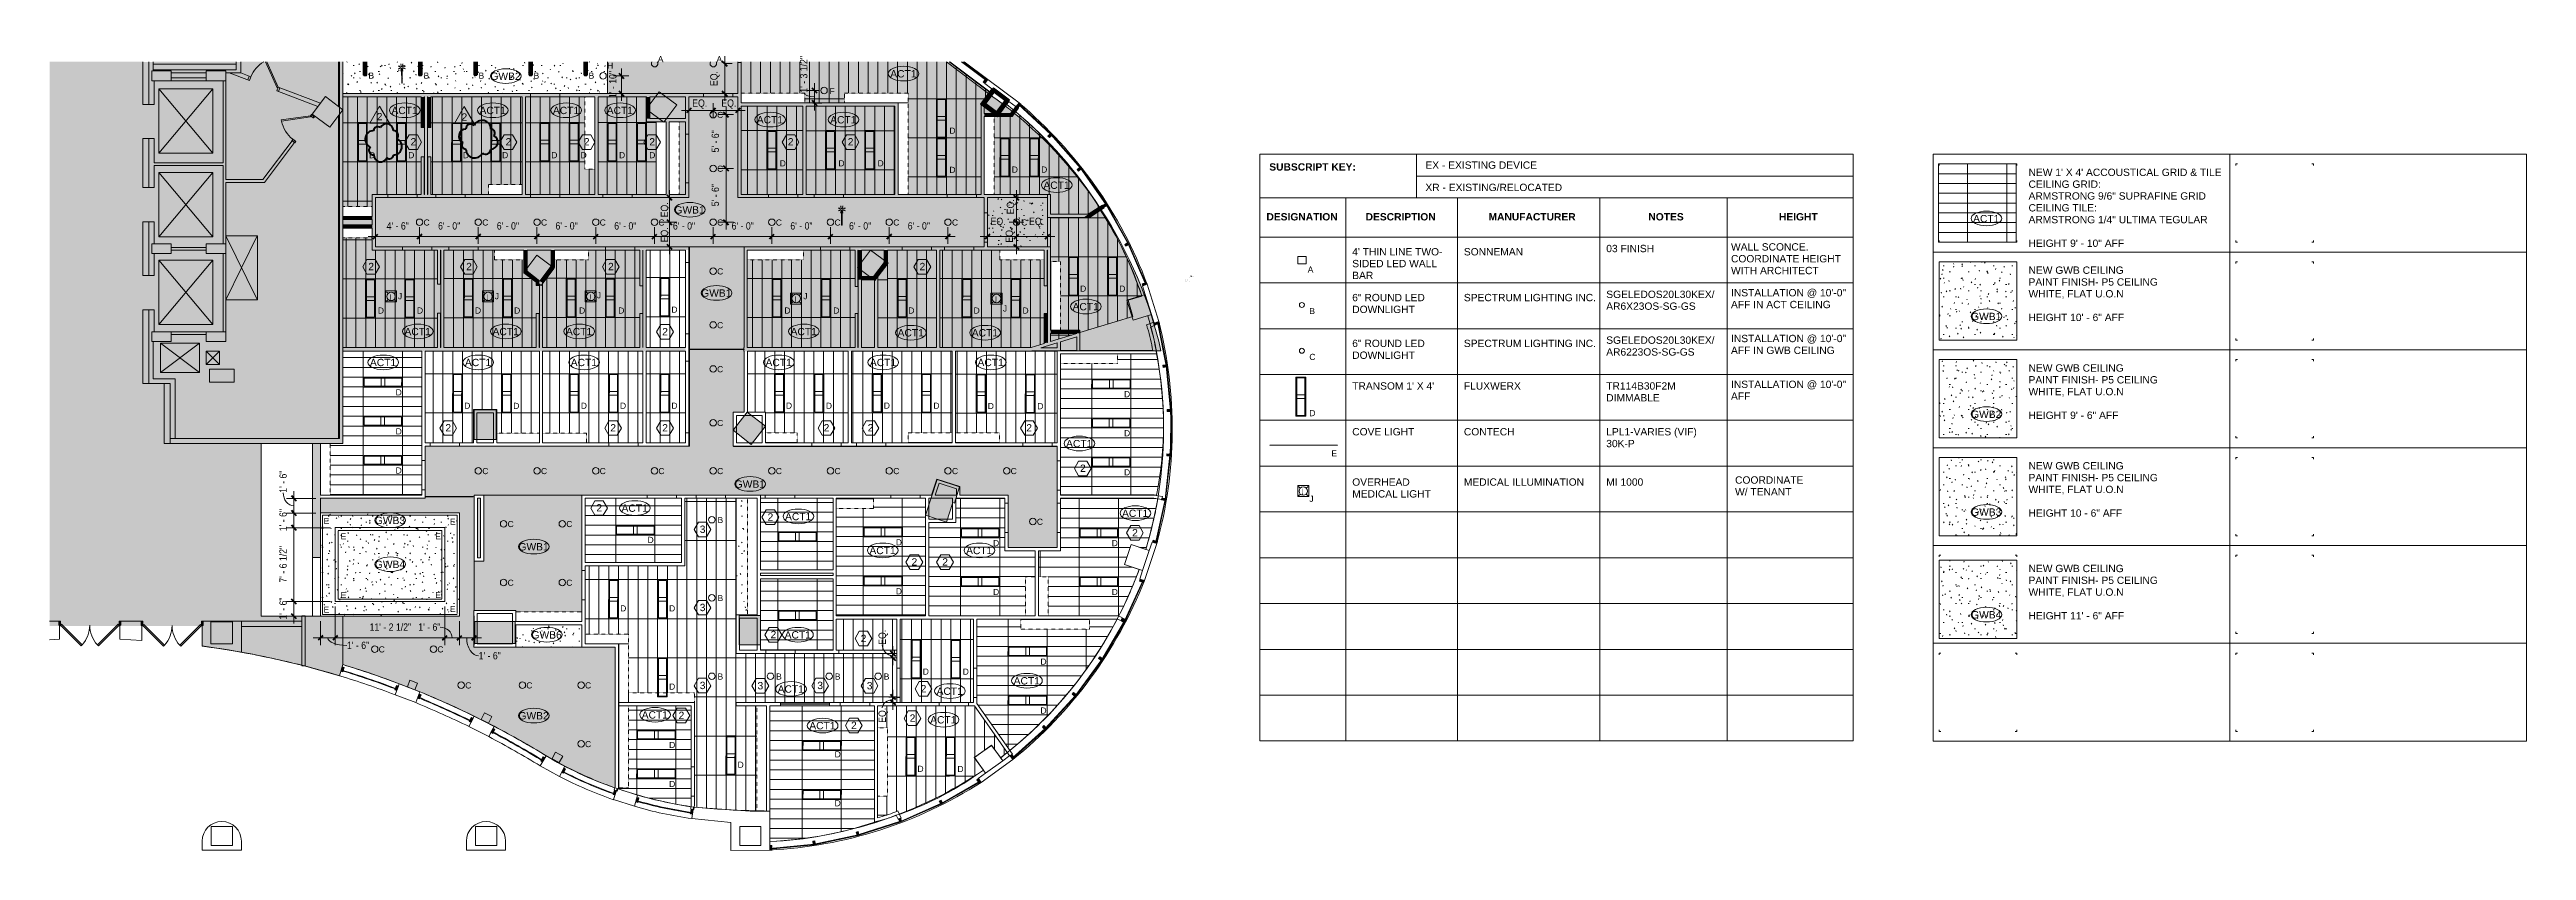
# Model space of a CAD drawing. Header units: inches. Extents: x 50 to 3088, y -595 to 388.
import ezdxf

# ---------------------------------------------------------------- set-up
doc = ezdxf.new("R2010")
doc.units = ezdxf.units.IN
doc.header["$MEASUREMENT"] = 0
doc.linetypes.add('Demolished 3_16_', pattern=[0.28125, 0.1875, -0.09375])
doc.linetypes.add('Overhead', pattern=[0.15625, 0.09375, -0.0625])
for name, color, linetype, lineweight in [('A-ANNO-DIMS', 211, 'Continuous', 9), ('A-ANNO-DIMS-96', 211, 'Continuous', 9), ('A-ANNO-NOTE', 131, 'Continuous', 9), ('A-CLNG', 13, 'Continuous', 9), ('A-CLNG-PATT', 13, 'Continuous', 9), ('A-DETL', 90, 'Continuous', 9), ('A-DETL-DEMO', 6, 'Demolished 3_16_', 9), ('A-DETL-GENF', 92, 'Continuous', 9), ('A-DETL-MEDM', 33, 'Continuous', 20), ('A-DETL-THIN', 151, 'Continuous', 9), ('A-EXIST-DOOR', 250, 'Continuous', 9), ('A-EXIST-GLAZ', 250, 'Continuous', 9), ('A-EXIST-WALL-INT', 250, 'Continuous', 9), ('A-FLOR-ELTR', 250, 'Continuous', 9), ('A-WALL', 113, 'Continuous', 13), ('A-WALL-PATT', 111, 'Continuous', 13), ('COREDETAILS', 250, 'Continuous', 9), ('E-DATA', 2, 'Continuous', 9), ('E-LITE-EQPM', 33, 'Continuous', 9), ('EXTWINDOWS', 250, 'Continuous', 9), ('G-ANNO-REVC', 71, 'Continuous', 50), ('G-ANNO-REVC-IDEN', 71, 'Continuous', 20), ('G-ANNO-TEXT', 231, 'Continuous', 9), ('I-WALL', 2, 'Continuous', 13), ('new block- skin dc_dwg', 8, 'Continuous', 9), ('Q-CASE', 31, 'Continuous', 13), ('S-EXIST-COLS', 250, 'Continuous', 9)]:
    doc.layers.add(name, color=color, linetype=linetype, lineweight=lineweight)
doc.styles.add('Arial', font='arial.ttf', dxfattribs={"width": 0.85, "height": 9})
doc.styles.add('Arial_1', font='arial.ttf', dxfattribs={"height": 7.5})
doc.styles.add('Arial_2', font='arial.ttf', dxfattribs={"height": 9})
doc.styles.add('Arial_3', font='arial.ttf', dxfattribs={"height": 0.09375})
doc.styles.add('Arial_B', font='arialbd.ttf', dxfattribs={"height": 9})
doc.styles.add('Tahoma', font='tahoma.ttf', dxfattribs={"height": 6})
doc.dimstyles.new('Linear_-_3_32__Arial__85_-_1_2__Tolerance', dxfattribs={"dimscale": 12, "dimtxt": 9.182335, "dimasz": 0.5, "dimexe": 0.75, "dimexo": 0.5, "dimgap": 0.5, "dimtad": 1, "dimdec": 1, "dimrnd": 0.5, "dimzin": 3, "dimdsep": 46, "dimlunit": 4, "dimtxsty": 'Arial', "dimblk1": 'OBLIQUE', "dimblk2": 'OBLIQUE', "dimsah": 1, "dimcen": 0.09, "dimdle": 0.75, "dimazin": 0, "dimtfac": 1, "dimtdec": 4, "dimtix": 1, "dimtmove": 0, "dimatfit": 3, "dimfxl": 1, "dimtvp": 1, "dimfrac": 2, "dimtolj": 1, "dimtzin": 0, "dimarcsym": 2})
doc.dimstyles.new('Linear_-_3_32__Arial__85_-_1_2__Tolerance_1', dxfattribs={"dimscale": 12, "dimtxt": 9.182335, "dimasz": 0.5, "dimexe": 0.75, "dimexo": 0.5, "dimgap": 0.5, "dimtad": 1, "dimdec": 1, "dimrnd": 0.5, "dimzin": 3, "dimdsep": 46, "dimlunit": 4, "dimtxsty": 'Arial', "dimblk1": 'OBLIQUE', "dimblk2": 'OBLIQUE', "dimsah": 1, "dimcen": 0.09, "dimdle": 0.75, "dimazin": 0, "dimtfac": 1, "dimtdec": 4, "dimtix": 1, "dimtmove": 1, "dimatfit": 3, "dimfxl": 1, "dimtvp": 1, "dimfrac": 2, "dimtolj": 1, "dimtzin": 0, "dimarcsym": 2})
doc.dimstyles.new('Linear_-_3_32__Arial__85_-_1_8__Tolerance', dxfattribs={"dimscale": 12, "dimtxt": 9.182335, "dimasz": 0.5, "dimexe": 0.75, "dimexo": 0.5, "dimgap": 0.5, "dimtad": 1, "dimdec": 3, "dimrnd": 0.125, "dimzin": 3, "dimdsep": 46, "dimlunit": 4, "dimtxsty": 'Arial', "dimblk1": 'OBLIQUE', "dimblk2": 'OBLIQUE', "dimsah": 1, "dimcen": 0.09, "dimdle": 0.75, "dimazin": 0, "dimtfac": 1, "dimtdec": 4, "dimtix": 1, "dimtmove": 0, "dimatfit": 3, "dimfxl": 1, "dimtvp": 1, "dimfrac": 2, "dimtolj": 1, "dimtzin": 0, "dimarcsym": 2})
doc.dimstyles.new('Linear_-_3_32__Arial__85_-_1_8__Tolerance_1', dxfattribs={"dimscale": 12, "dimtxt": 9.182335, "dimasz": 0.5, "dimexe": 0.75, "dimexo": 0.5, "dimgap": 0.5, "dimtad": 1, "dimdec": 3, "dimrnd": 0.125, "dimzin": 3, "dimdsep": 46, "dimlunit": 4, "dimtxsty": 'Arial', "dimblk1": 'OBLIQUE', "dimblk2": 'OBLIQUE', "dimsah": 1, "dimcen": 0.09, "dimdle": 0.75, "dimazin": 0, "dimtfac": 1, "dimtdec": 4, "dimtix": 1, "dimtmove": 2, "dimatfit": 3, "dimfxl": 1, "dimtvp": 1, "dimfrac": 2, "dimtolj": 1, "dimtzin": 0, "dimarcsym": 2})
doc.dimstyles.new('Linear_-_3_32__Arial__85_-_1_8__Tolerance_2', dxfattribs={"dimscale": 12, "dimtxt": 9.182335, "dimasz": 0.5, "dimexe": 0.75, "dimexo": 0.5, "dimgap": 0.5, "dimtad": 1, "dimdec": 3, "dimrnd": 0.125, "dimzin": 3, "dimdsep": 46, "dimlunit": 4, "dimtxsty": 'Arial', "dimblk1": 'OBLIQUE', "dimblk2": 'OBLIQUE', "dimsah": 1, "dimcen": 0.09, "dimdle": 0.75, "dimazin": 0, "dimtfac": 1, "dimtdec": 4, "dimtix": 1, "dimtmove": 2, "dimatfit": 3, "dimfxl": 1, "dimtvp": 1, "dimfrac": 2, "dimtolj": 1, "dimtzin": 0, "dimarcsym": 2})
doc.dimstyles.new('Linear_-_3_32__Arial__85_-_1_8__Tolerance_3', dxfattribs={"dimscale": 12, "dimtxt": 9.182335, "dimasz": 0.5, "dimexe": 0.75, "dimexo": 0.5, "dimgap": 0.5, "dimtad": 1, "dimdec": 3, "dimrnd": 0.125, "dimzin": 3, "dimdsep": 46, "dimlunit": 4, "dimtxsty": 'Arial', "dimblk1": 'OBLIQUE', "dimblk2": 'OBLIQUE', "dimsah": 1, "dimcen": 0.09, "dimdle": 0.75, "dimazin": 0, "dimtfac": 1, "dimtdec": 4, "dimtix": 1, "dimtmove": 2, "dimatfit": 3, "dimfxl": 1, "dimtvp": 1, "dimfrac": 2, "dimtolj": 1, "dimtzin": 0, "dimarcsym": 2})
doc.dimstyles.new('Linear_-_3_32__Arial__85_-_1_8__Tolerance_4', dxfattribs={"dimscale": 12, "dimtxt": 9.182335, "dimasz": 0.5, "dimexe": 0.75, "dimexo": 0.5, "dimgap": 0.5, "dimtad": 1, "dimdec": 3, "dimrnd": 0.125, "dimzin": 3, "dimdsep": 46, "dimlunit": 4, "dimtxsty": 'Arial', "dimblk1": 'OBLIQUE', "dimblk2": 'OBLIQUE', "dimsah": 1, "dimcen": 0.09, "dimdle": 0.75, "dimazin": 0, "dimtfac": 1, "dimtdec": 4, "dimtix": 1, "dimtmove": 0, "dimatfit": 3, "dimfxl": 1, "dimtvp": 1, "dimfrac": 2, "dimtolj": 1, "dimtzin": 0, "dimarcsym": 2})
doc.dimstyles.new('Linear_-_3_32__Arial__85_-_1__Tolerance', dxfattribs={"dimscale": 12, "dimtxt": 9.182335, "dimasz": 0.5, "dimexe": 0.75, "dimexo": 0.5, "dimgap": 0.5, "dimtad": 1, "dimdec": 0, "dimzin": 3, "dimdsep": 46, "dimlunit": 4, "dimtxsty": 'Arial', "dimblk1": 'OBLIQUE', "dimblk2": 'OBLIQUE', "dimsah": 1, "dimcen": 0.09, "dimdle": 0.75, "dimazin": 0, "dimtfac": 1, "dimtdec": 4, "dimtix": 1, "dimtmove": 2, "dimatfit": 3, "dimfxl": 1, "dimtvp": 1, "dimfrac": 2, "dimtolj": 1, "dimtzin": 0, "dimarcsym": 2})
doc.dimstyles.new('Linear_-_3_32__Arial__85_-_1__Tolerance_1', dxfattribs={"dimscale": 12, "dimtxt": 9.182335, "dimasz": 0.5, "dimexe": 0.75, "dimexo": 0.5, "dimgap": 0.5, "dimtad": 1, "dimdec": 0, "dimzin": 3, "dimdsep": 46, "dimlunit": 4, "dimtxsty": 'Arial', "dimblk1": 'OBLIQUE', "dimblk2": 'OBLIQUE', "dimsah": 1, "dimcen": 0.09, "dimdle": 0.75, "dimazin": 0, "dimtfac": 1, "dimtdec": 4, "dimtix": 1, "dimtmove": 2, "dimatfit": 3, "dimfxl": 1, "dimtvp": 1, "dimfrac": 2, "dimtolj": 1, "dimtzin": 0, "dimarcsym": 2})
pattern_1 = [(0, (0, 0), (30.72, 7.68), [1.267, -21.773, 1.267, -21.773, -122.88]), (0, (0, 0), (30.72, 7.68), [-46.08, 1.267, -44.813, 1.267, -21.773, -53.76]), (0, (0, 0), (30.72, 7.68), [-115.2, 1.267, -14.093, 1.267, -37.133]), (120, (11.52, 3.84), (-22.011075, 22.7643), [1.267, -21.773, 1.267, -21.773, -122.88]), (120, (11.52, 3.84), (-22.011075, 22.7643), [-46.08, 1.267, -44.813, 1.267, -21.773, -53.76]), (120, (11.52, 3.84), (-22.011075, 22.7643), [-115.2, 1.267, -14.093, 1.267, -37.133]), (240, (15.36, 19.2), (-8.708925, -30.4443), [1.267, -21.773, 1.267, -21.773, -122.88]), (240, (15.36, 19.2), (-8.708925, -30.4443), [-46.08, 1.267, -44.813, 1.267, -21.773, -53.76]), (240, (15.36, 19.2), (-8.708925, -30.4443), [-115.2, 1.267, -14.093, 1.267, -37.133])]
pattern_2 = [(0, (1472.01, -40.227), (0, -12), []), (270, (1472.01, -40.227), (-48, -3e-15), [])]
pattern_3 = [(0, (1215.207, -198.717), (0, -12), []), (270, (1215.207, -198.717), (-48, -3e-15), [])]
pattern_4 = [(0, (1408.791, -210.959), (0, -12), []), (270, (1408.79, -210.96), (-48, -3e-15), [])]
pattern_5 = [(90, (807.63, -214.354), (12, -7e-16), []), (0, (807.63, -214.354), (0, -48), [])]
pattern_6 = [(0, (972.923, -459.731), (0, -12), []), (270, (972.923, -459.73), (-48, -3e-15), [])]
pattern_7 = [(90, (1100.707, -551.335), (12, -7e-16), []), (0, (1100.707, -551.335), (0, -48), [])]
pattern_8 = [(0, (1129.35, -332.257), (0, -12), []), (270, (1129.35, -332.257), (-48, -3e-15), [])]
pattern_9 = [(270, (1131.189, -384.02), (-12, -7e-16), []), (180, (1131.19, -384.02), (6e-15, 48), [])]
pattern_10 = [(0, (2425.803, 0), (30.72, 7.68), [1.267, -21.773, 1.267, -21.773, -122.88]), (0, (2425.803, 0), (30.72, 7.68), [-46.08, 1.267, -44.813, 1.267, -21.773, -53.76]), (0, (2425.803, 0), (30.72, 7.68), [-115.2, 1.267, -14.093, 1.267, -37.133]), (120, (2437.323, 3.84), (-22.01108, 22.7643), [1.267, -21.773, 1.267, -21.773, -122.88]), (120, (2437.323, 3.84), (-22.01108, 22.7643), [-46.08, 1.267, -44.813, 1.267, -21.773, -53.76]), (120, (2437.323, 3.84), (-22.01108, 22.7643), [-115.2, 1.267, -14.093, 1.267, -37.133]), (240, (2441.163, 19.2), (-8.70892, -30.4443), [1.267, -21.773, 1.267, -21.773, -122.88]), (240, (2441.163, 19.2), (-8.70892, -30.4443), [-46.08, 1.267, -44.813, 1.267, -21.773, -53.76]), (240, (2441.163, 19.2), (-8.70892, -30.4443), [-115.2, 1.267, -14.093, 1.267, -37.133])]

msp = doc.modelspace()

# ---------------------------------------------------------------- texts
at = {"layer": 'A-ANNO-NOTE', "attachment_point": 2, "line_spacing_factor": 0.941778}
for s, insert, char_height, width, style in [('GWB2', (609.1368, 359.8526), 9, 44.184792, 'Arial_2'), ('ACT1', (1097.0439, 362.8768), 9, 38.344907, 'Arial_2'), ('ACT1', (485.3245, 317.8932), 9, 38.344907, 'Arial_2'), ('ACT1', (593.3245, 317.8932), 9, 38.344907, 'Arial_2'), ('ACT1', (683.3245, 317.8932), 9, 38.344907, 'Arial_2'), ('ACT1', (749.3245, 317.8932), 9, 38.344907, 'Arial_2'), ('ACT1', (933.3783, 306.4494), 9, 38.344907, 'Arial_2'), ('ACT1', (1023.3783, 306.4494), 9, 38.344907, 'Arial_2'), ('2', (496.0879, 279.3704), 9, 8.374175, 'Arial_2'), ('2', (612.7034, 279.3704), 9, 8.374175, 'Arial_2'), ('2', (708.6501, 279.3704), 9, 8.374175, 'Arial_2'), ('2', (788.9939, 279.3704), 9, 8.374175, 'Arial_2'), ('2', (958.8069, 279.3704), 9, 8.374175, 'Arial_2'), ('2', (1032.3253, 279.3704), 9, 8.374175, 'Arial_2'), ('ACT1', (1284.8578, 226.1485), 9, 38.344907, 'Arial_2'), ('GWB1', (834.8683, 195.8466), 9, 44.184792, 'Arial_2'), ('ACT1', (2425.0235, 185.1157), 9, 38.344907, 'Arial_2'), ('2', (444.3431, 126.3303), 9, 8.374175, 'Arial_2'), ('2', (564.3431, 126.3303), 9, 8.374175, 'Arial_2'), ('2', (738.3431, 126.3303), 9, 8.374175, 'Arial_2'), ('2', (1120.3431, 126.3303), 9, 8.374175, 'Arial_2'), ('GWB1', (867.6584, 93.8124), 9, 44.184792, 'Arial_2'), ('3', (1449.8167, 109.6889), 0.0937, 0.087231, 'Arial_3'), ('2', (1449.8167, 110.0452), 0.0937, 0.087231, 'Arial_3'), ('1', (1449.8167, 110.4015), 0.0937, 0.087231, 'Arial_3'), ('ACT1', (1320.6168, 77.139), 9, 38.344907, 'Arial_2'), ('GWB1', (2425.0235, 65.071), 9, 44.184792, 'Arial_2'), ('ACT1', (501.3245, 46.5205), 9, 38.344907, 'Arial_2'), ('ACT1', (609.3245, 46.5205), 9, 38.344907, 'Arial_2'), ('ACT1', (699.3245, 46.5205), 9, 38.344907, 'Arial_2'), ('2', (804.7879, 46.4464), 9, 8.374175, 'Arial_2'), ('ACT1', (974.8245, 46.5205), 9, 38.344907, 'Arial_2'), ('ACT1', (1106.0317, 45.0326), 9, 38.344907, 'Arial_2'), ('ACT1', (1197.0317, 45.0326), 9, 38.344907, 'Arial_2'), ('ACT1', (458.9391, 8.6147), 9, 38.344907, 'Arial_2'), ('ACT1', (575.4186, 8.6147), 9, 38.344907, 'Arial_2'), ('ACT1', (705.1966, 8.6147), 9, 38.344907, 'Arial_2'), ('ACT1', (944.0777, 8.6147), 9, 38.344907, 'Arial_2'), ('ACT1', (1072.0514, 8.6147), 9, 38.344907, 'Arial_2'), ('ACT1', (1204.0514, 8.6147), 9, 38.344907, 'Arial_2'), ('GWB2', (2425.0235, -54.9737), 9, 44.184792, 'Arial_2'), ('2', (538.9365, -71.5331), 9, 8.374175, 'Arial_2'), ('2', (741.1155, -71.5331), 9, 8.374175, 'Arial_2'), ('2', (804.7879, -71.5331), 9, 8.374175, 'Arial_2'), ('2', (1002.7879, -71.5331), 9, 8.374175, 'Arial_2'), ('2', (1056.7879, -71.5331), 9, 8.374175, 'Arial_2'), ('2', (1251.2475, -71.5331), 9, 8.374175, 'Arial_2'), ('ACT1', (1312.6621, -90.9575), 9, 38.344907, 'Arial_2'), ('2', (1317.1487, -121.1933), 9, 8.374175, 'Arial_2'), ('GWB1', (908.7708, -140.6176), 9, 44.184792, 'Arial_2'), ('2', (723.9697, -169.7301), 9, 8.374175, 'Arial_2'), ('ACT1', (767.506, -170.1448), 9, 38.344907, 'Arial_2'), ('2', (934.0349, -181.0111), 9, 8.374175, 'Arial_2'), ('ACT1', (968.0096, -180.4162), 9, 38.344907, 'Arial_2'), ('ACT1', (1381.2801, -176.4424), 9, 38.344907, 'Arial_2'), ('GWB3', (2425.0235, -174.9737), 9, 44.184792, 'Arial_2'), ('GWB3', (467.493, -185.1544), 9, 44.184792, 'Arial_2'), ('3', (850.8, -196.0111), 9, 8.374175, 'Arial_2'), ('2', (1381.0959, -200.3354), 9, 8.374175, 'Arial_2'), ('GWB4', (467.493, -239.107), 9, 44.184792, 'Arial_2'), ('GWB1', (643.5745, -217.5407), 9, 44.184792, 'Arial_2'), ('ACT1', (1071.4911, -222.0996), 9, 38.344907, 'Arial_2'), ('2', (1110.5487, -236.1355), 9, 8.374175, 'Arial_2'), ('2', (1148.2111, -236.1355), 9, 8.374175, 'Arial_2'), ('ACT1', (1190.0585, -222.0996), 9, 38.344907, 'Arial_2'), ('3', (850.8, -292.0111), 9, 8.374175, 'Arial_2'), ('GWB4', (2425.0235, -300.9737), 9, 44.184792, 'Arial_2'), ('GWB6', (659.578, -325.6254), 9, 44.184792, 'Arial_2'), ('2', (937.6711, -325.2107), 9, 8.374175, 'Arial_2'), ('ACT1', (967.5142, -325.6254), 9, 38.344907, 'Arial_2'), ('2', (1048.1978, -329.951), 9, 8.374175, 'Arial_2'), ('3', (850.8, -387.6869), 9, 8.374175, 'Arial_2'), ('3', (921.6843, -388.0111), 9, 8.374175, 'Arial_2'), ('ACT1', (958.9722, -392.0733), 9, 38.344907, 'Arial_2'), ('3', (994.9753, -387.6869), 9, 8.374175, 'Arial_2'), ('3', (1055.6843, -388.0111), 9, 8.374175, 'Arial_2'), ('2', (1121.738, -391.6586), 9, 8.374175, 'Arial_2'), ('ACT1', (1153.8441, -394.7252), 9, 38.344907, 'Arial_2'), ('ACT1', (1248.3546, -381.9973), 9, 38.344907, 'Arial_2'), ('GWB2', (643.5745, -424.8761), 9, 44.184792, 'Arial_2'), ('ACT1', (792.2339, -423.8665), 9, 38.344907, 'Arial_2'), ('2', (824.8566, -424.4613), 9, 8.374175, 'Arial_2'), ('ACT1', (997.7623, -437.0487), 9, 38.344907, 'Arial_2'), ('2', (1036.3426, -436.634), 9, 8.374175, 'Arial_2'), ('2', (1108.2847, -427.7726), 9, 8.374175, 'Arial_2'), ('ACT1', (1146.0176, -429.8369), 9, 38.344907, 'Arial_2')]:
    msp.add_mtext(s, dxfattribs=dict(at, insert=insert, char_height=char_height, width=width, style=style))
at = {"layer": 'A-ANNO-NOTE', "char_height": 6, "width": 1.515, "attachment_point": 1, "style": 'Tahoma'}
for insert in [(467.0472, 87.881), (585.9356, 87.881), (711.8864, 87.881), (963.7651, 85.3491), (1209.4765, 85.3491)]:
    msp.add_mtext('J', dxfattribs=dict(at, insert=insert))
at = {"layer": 'G-ANNO-REVC-IDEN', "lineweight": 9, "char_height": 9, "width": 8.374175, "attachment_point": 2, "line_spacing_factor": 0.941778, "style": 'Arial_2'}
for insert in [(454.6953, 310.2882), (558.6497, 309.744)]:
    msp.add_mtext('2', dxfattribs=dict(at, insert=insert))
at = {"layer": 'G-ANNO-TEXT', "color": 7, "attachment_point": 1}
for s, insert, char_height, width, style in [('H', (733.6678, 371.993), 7.5, 9.393, 'Arial_1'), ('A', (795.8211, 380.082), 7.5, 8.787, 'Arial_1'), ('A', (867.8211, 380.082), 7.5, 8.787, 'Arial_1'), ('B', (440.9994, 359.9232), 7.5, 8.787, 'Arial_1'), ('B', (508.5063, 359.9232), 7.5, 8.787, 'Arial_1'), ('B', (576.0063, 359.9232), 7.5, 8.787, 'Arial_1'), ('B', (643.5063, 359.9232), 7.5, 8.787, 'Arial_1'), ('B', (711.0063, 359.9232), 7.5, 8.787, 'Arial_1'), ('F', (1006.4067, 340.9083), 7.5, 7.878, 'Arial_1'), ('C', (868.5863, 311.6042), 7.5, 9.393, 'Arial_1'), ('D', (1153.4125, 292.2501), 7.5, 9.393, 'Arial_1'), ('D', (441.7603, 262.2501), 7.5, 9.393, 'Arial_1'), ('D', (489.7603, 262.2501), 7.5, 9.393, 'Arial_1'), ('D', (556.9135, 262.2501), 7.5, 9.393, 'Arial_1'), ('D', (604.9135, 262.2501), 7.5, 9.393, 'Arial_1'), ('D', (665.1818, 262.2501), 7.5, 9.393, 'Arial_1'), ('D', (701.1818, 262.2501), 7.5, 9.393, 'Arial_1'), ('D', (748.2976, 262.2501), 7.5, 9.393, 'Arial_1'), ('D', (785.2976, 262.2501), 7.5, 9.393, 'Arial_1'), ('C', (868.5863, 245.6042), 7.5, 9.393, 'Arial_1'), ('D', (945.3514, 252.2501), 7.5, 9.393, 'Arial_1'), ('D', (1017.3514, 252.2501), 7.5, 9.393, 'Arial_1'), ('D', (1065.3514, 252.2501), 7.5, 9.393, 'Arial_1'), ('D', (1153.4125, 244.2501), 7.5, 9.393, 'Arial_1'), ('D', (1229.9833, 244.585), 7.5, 9.393, 'Arial_1'), ('D', (1265.9833, 244.585), 7.5, 9.393, 'Arial_1'), ('SUBSCRIPT KEY:', (1545.7773, 248.5608), 9, 130.29, 'Arial_B'), ('EX - EXISTING DEVICE', (1737.2545, 250.8108), 9, 166.65, 'Arial_2'), ('XR - EXISTING/RELOCATED', (1737.2545, 223.4495), 9, 204.828, 'Arial_2'), ('ARMSTRONG 9/6" SUPRAFINE GRID ', (2476.9219, 212.9411), 9, 271.185, 'Arial_2'), ('CEILING GRID: ', (2476.9219, 227.4411), 9, 112.413, 'Arial_2'), ("NEW 1' X 4' ACCOUSTICAL GRID & TILE", (2476.9219, 241.9411), 9, 289.971, 'Arial_2'), ('DESIGNATION', (1542.3208, 187.3996), 9, 106.656, 'Arial_B'), ('DESCRIPTION', (1663.9242, 187.3996), 9, 105.444, 'Arial_B'), ('MANUFACTURER', (1814.6447, 187.3996), 9, 130.896, 'Arial_B'), ('NOTES', (2010.6814, 187.3996), 9, 53.631, 'Arial_B'), ('HEIGHT', (2170.8121, 187.3996), 9, 58.479, 'Arial_B'), ('ARMSTRONG 1/4" ULTIMA TEGULAR', (2476.9219, 183.9411), 9, 269.67, 'Arial_2'), ('CEILING TILE: ', (2476.9219, 198.4411), 9, 106.05, 'Arial_2'), ('C', (508.5863, 179.6042), 7.5, 9.393, 'Arial_1'), ('C', (580.5863, 179.6042), 7.5, 9.393, 'Arial_1'), ('C', (652.5863, 179.6042), 7.5, 9.393, 'Arial_1'), ('C', (724.5863, 179.6042), 7.5, 9.393, 'Arial_1'), ('C', (796.5863, 179.6042), 7.5, 9.393, 'Arial_1'), ('C', (868.5863, 179.6042), 7.5, 9.393, 'Arial_1'), ('C', (940.5863, 179.6042), 7.5, 9.393, 'Arial_1'), ('C', (1012.5863, 179.6042), 7.5, 9.393, 'Arial_1'), ('C', (1084.5863, 179.6042), 7.5, 9.393, 'Arial_1'), ('C', (1156.5863, 179.6042), 7.5, 9.393, 'Arial_1'), ('C', (1241.5863, 179.6042), 7.5, 9.393, 'Arial_1'), ('HEIGHT 9\' - 10" AFF ', (2476.9219, 154.9411), 9, 147.561, 'Arial_2'), ('A', (1592.8691, 121.9032), 7.5, 8.787, 'Arial_1'), ("4' THIN LINE TWO- ", (1647.4962, 144.4784), 9, 139.986, 'Arial_2'), ('SIDED LED WALL ', (1647.4962, 129.9784), 9, 132.108, 'Arial_2'), ('SONNEMAN ', (1784.4172, 144.4784), 9, 93.93, 'Arial_2'), ('03 FINISH ', (1959.0122, 148.4475), 9, 75.447, 'Arial_2'), ('WALL SCONCE. ', (2112.0122, 150.4475), 9, 121.503, 'Arial_2'), ('WITH ARCHITECT ', (2112.0122, 121.4475), 9, 136.35, 'Arial_2'), ('COORDINATE HEIGHT', (2112.0122, 135.9475), 9, 165.438, 'Arial_2'), ('NEW GWB CEILING', (2476.9219, 121.8965), 9, 143.925, 'Arial_2'), ('C', (868.5863, 119.6042), 7.5, 9.393, 'Arial_1'), ('D', (1313.7737, 98.443), 7.5, 9.393, 'Arial_1'), ('D', (1361.7737, 98.443), 7.5, 9.393, 'Arial_1'), ('•', (1442.339, 108.3131), 0.0937, 0.303, 'Arial_3'), ('•', (1442.339, 107.5579), 0.0937, 0.303, 'Arial_3'), ('•', (1442.339, 106.9537), 0.0937, 0.303, 'Arial_3'), ('•', (1442.339, 106.6516), 0.0937, 0.303, 'Arial_3'), ('•', (1442.339, 106.1985), 0.0937, 0.303, 'Arial_3'), ('•', (1442.339, 105.7454), 0.0937, 0.303, 'Arial_3'), ('•', (1442.339, 105.1412), 0.0937, 0.303, 'Arial_3'), ('•', (1442.339, 104.8391), 0.0937, 0.303, 'Arial_3'), ('ALL DEVICES TO BE CENTERED ON HALLWAY OR OPENING U.O.N..  COORDINATE CEILING HEIGHTS ', (1442.589, 107.5579), 0.09375, 7.890625, 'Arial_3'), ('ALL LIGHTING DIMENSIONS ARE TO CENTERLINE OF FIXTURE U.O.N.', (1442.589, 106.9537), 0.09375, 5.37825, 'Arial_3'), ('ALL PROPOSED HEADS, BRANCHES, AND MAINS FOR REVIEW PRIOR TO INSTALLATION.  ALL ', (1442.589, 105.5943), 0.09375, 7.338281, 'Arial_3'), ('ALL NEW ACT CEILINGS ARE TO BE TYPE 1, U.O.N.', (1442.589, 105.1412), 0.09375, 3.942156, 'Arial_3'), ('A NYSTROM RH MODEL, RECESSED, CONCEALED FRAME ACCESS PANEL, PAINTED TO MATCH THE ', (1442.589, 103.9329), 0.09375, 7.887469, 'Arial_3'), ('WITH ALL MECHANICAL EQUIPMENT/DUCTWORK AND NOTIFY ARCHITECT IMMEDIATELY OF ANY ', (1442.589, 107.4068), 0.09375, 7.628656, 'Arial_3'), ('TO NOTIFY THE ARCHITECT PRIOR TO INSTALLATION OF ANY KIND FOR THE ARCHITECTS APPROVAL. ', (1442.589, 104.2349), 0.09375, 8.070531, 'Arial_3'), ('SWITCHING AND ALL OTHER ASSOCIATED INFORMATION.', (1442.589, 107.8599), 0.09375, 4.535531, 'Arial_3'), ('SHALL BE CLEANED PRIOR TO OCCUPANCY.', (1442.589, 106.5006), 0.09375, 3.50975, 'Arial_3'), ('SPRINKLER HEADS LOCATED IN GWB CEILING ARE TO RECESSED HEADS (WHITE).', (1442.589, 105.4433), 0.09375, 6.523969, 'Arial_3'), ('CONFLICTS PRIOR TO INSTALLATION.', (1442.589, 107.2558), 0.09375, 2.95425, 'Arial_3'), ('CONTRACTOR SHALL PROVIDE ALL LAMPS, BALLAST, TRIM KITS, HOUSING, HANGERS AND ', (1442.589, 106.1985), 0.09375, 7.202562, 'Arial_3'), ('CONTRACTOR SHALL PROVIDE COORDINATED SPRINKLER SHOP DRAWINGS SHOWING LOCATION OF ', (1442.589, 105.7454), 0.09375, 8.095781, 'Arial_3'), ('CEILING.', (1442.589, 103.7818), 0.09375, 0.68175, 'Arial_3'), ('UNDER NO CIRCUMSTANCES IS THE GENERAL CONTRACTOR TO INSTALL EQUIPMENT, PLUMBING, OR ', (1442.589, 104.8391), 0.09375, 8.117875, 'Arial_3'), ('UPON THE ARCHITECT’S APPROVAL OF A GWB CEILING ACCESS PANEL, THE ACCESS PANEL IS TO BE ', (1442.589, 104.0839), 0.09375, 8.117875, 'Arial_3'), ('LIGHTS, FIXTURES, EXIT SIGNS AND OTHER CEILING ACCESSORIES ARE SHOWN FOR TYPE AND ', (1442.589, 108.3131), 0.09375, 7.638125, 'Arial_3'), ('LOCATION ONLY. SEE ENGINEERING DRAWINGS FOR LOCATION AND SPECIFICATION OF LIGHTING, ', (1442.589, 108.162), 0.09375, 7.871687, 'Arial_3'), ('HVAC DIFFUSERS, EMERGENCY LIGHTING, EXIT LIGHTS, POWER REQUIREMENTS, CIRCUITING, ', (1442.589, 108.011), 0.09375, 7.540281, 'Arial_3'), ('PROTECT LIGHT FIXTURES FROM DUST/DEBRIS DURING CONSTRUCTION. ALL LAMPS AND LENSES ', (1442.589, 106.6516), 0.09375, 7.85275, 'Arial_3'), ('REFLECTORS FOR A COMPLETE FIXTURE INSTALLATION.', (1442.589, 106.0474), 0.09375, 4.500812, 'Arial_3'), ('FURNISHING OF ANY KIND ABOVE A FINISHED GWB CEILING THAT REQUIRES ACCESS FOR ', (1442.589, 104.6881), 0.09375, 7.205719, 'Arial_3'), ('MAINTENANCE, INSPECTION, OR FOR CODE. IF IN THE EVENT THE EXISTING CONDITIONS OF THE ', (1442.589, 104.537), 0.09375, 7.723344, 'Arial_3'), ('BUILDING REQUIRE THE EQUIPMENT TO BE ABOVE A GWB CEILING, THE GENERAL CONTRACTOR IS ', (1442.589, 104.386), 0.09375, 7.937969, 'Arial_3'), ('CENTER GRID, TILE & FIXTURES IN THIS ROOM', (1450.0174, 110.0409), 0.09375, 3.673875, 'Arial_3'), ('CENTER DOWNLIGHT IN CEILING TILE ', (1450.0174, 109.6395), 0.09375, 3.001594, 'Arial_3'), ('FULL CEILING TILE START THIS LOCATION ', (1450.0174, 110.3838), 0.09375, 3.339313, 'Arial_3'), ('BAR', (1647.4962, 115.4784), 9, 31.815, 'Arial_2'), ('SGELEDOS20L30KEX/ ', (1959.0122, 92.2413), 9, 166.65, 'Arial_2'), ('INSTALLATION @ 10\'-0" ', (2112.0122, 94.2413), 9, 176.649, 'Arial_2'), ('WHITE, FLAT U.O.N', (2476.9219, 92.8965), 9, 143.319, 'Arial_2'), ('PAINT FINISH- P5 CEILING ', (2476.9219, 107.3965), 9, 197.253, 'Arial_2'), ('D', (452.5505, 71.6058), 7.5, 9.393, 'Arial_1'), ('J', (477.1171, 89.1924), 7.5, 6.666, 'Arial_1'), ('D', (500.5505, 71.6058), 7.5, 9.393, 'Arial_1'), ('D', (571.6761, 71.6058), 7.5, 9.393, 'Arial_1'), ('J', (595.9029, 89.1924), 7.5, 6.666, 'Arial_1'), ('D', (619.6761, 71.6058), 7.5, 9.393, 'Arial_1'), ('D', (699.334, 71.6058), 7.5, 9.393, 'Arial_1'), ('J', (721.1299, 90.342), 7.5, 6.666, 'Arial_1'), ('D', (747.334, 71.6058), 7.5, 9.393, 'Arial_1'), ('D', (812.4959, 72.7369), 7.5, 9.393, 'Arial_1'), ('D', (951.1171, 71.6058), 7.5, 9.393, 'Arial_1'), ('J', (974.222, 89.1924), 7.5, 6.666, 'Arial_1'), ('D', (1011.1171, 71.6058), 7.5, 9.393, 'Arial_1'), ('D', (1103.1171, 71.6058), 7.5, 9.393, 'Arial_1'), ('D', (1183.1171, 71.6058), 7.5, 9.393, 'Arial_1'), ('J', (1219.0294, 74.1171), 7.5, 6.666, 'Arial_1'), ('D', (1243.1171, 71.6058), 7.5, 9.393, 'Arial_1'), ('B', (1594.8691, 70.9032), 7.5, 8.787, 'Arial_1'), ('6" ROUND LED ', (1647.4962, 88.2722), 9, 113.625, 'Arial_2'), ('DOWNLIGHT', (1647.4962, 73.7722), 9, 94.839, 'Arial_2'), ('SPECTRUM LIGHTING INC. ', (1784.4172, 88.2722), 9, 202.707, 'Arial_2'), ('AR6X23OS-SG-GS ', (1959.0122, 77.7413), 9, 138.774, 'Arial_2'), ('AFF IN ACT CEILING', (2112.0122, 79.7413), 9, 149.076, 'Arial_2'), ('HEIGHT 10\' - 6" AFF ', (2476.9219, 63.8965), 9, 147.561, 'Arial_2'), ('C', (868.5863, 53.6042), 7.5, 9.393, 'Arial_1'), ('6" ROUND LED ', (1647.4962, 32.066), 9, 113.625, 'Arial_2'), ('SPECTRUM LIGHTING INC. ', (1784.4172, 32.066), 9, 202.707, 'Arial_2'), ('SGELEDOS20L30KEX/ ', (1959.0122, 36.0351), 9, 166.65, 'Arial_2'), ('INSTALLATION @ 10\'-0" ', (2112.0122, 38.0351), 9, 176.649, 'Arial_2'), ('C', (1594.8691, 14.6971), 7.5, 9.393, 'Arial_1'), ('DOWNLIGHT', (1647.4962, 17.566), 9, 94.839, 'Arial_2'), ('AR6223OS-SG-GS ', (1959.0122, 21.5351), 9, 137.259, 'Arial_2'), ('AFF IN GWB CEILING', (2112.0122, 23.5351), 9, 155.742, 'Arial_2'), ('NEW GWB CEILING', (2476.9219, 1.8518), 9, 143.925, 'Arial_2'), ('D', (474.3873, -28.7923), 7.5, 9.393, 'Arial_1'), ('C', (868.5863, -0.3958), 7.5, 9.393, 'Arial_1'), ("TRANSOM 1' X 4' ", (1647.4962, -20.1711), 9, 127.563, 'Arial_2'), ('FLUXWERX ', (1784.4172, -20.1711), 9, 89.991, 'Arial_2'), ('TR114B30F2M', (1959.0122, -20.1711), 9, 104.232, 'Arial_2'), ('INSTALLATION @ 10\'-0" ', (2112.0122, -18.1711), 9, 176.649, 'Arial_2'), ('WHITE, FLAT U.O.N', (2476.9219, -27.1482), 9, 143.319, 'Arial_2'), ('PAINT FINISH- P5 CEILING ', (2476.9219, -12.6482), 9, 197.253, 'Arial_2'), ('D', (558.4463, -45.2396), 7.5, 9.393, 'Arial_1'), ('D', (618.6154, -45.4039), 7.5, 9.393, 'Arial_1'), ('D', (701.4463, -45.2396), 7.5, 9.393, 'Arial_1'), ('D', (749.4959, -45.2427), 7.5, 9.393, 'Arial_1'), ('D', (812.4959, -45.2427), 7.5, 9.393, 'Arial_1'), ('D', (953.0157, -45.1049), 7.5, 9.393, 'Arial_1'), ('D', (1001.9959, -45.2427), 7.5, 9.393, 'Arial_1'), ('D', (1073.0157, -45.1049), 7.5, 9.393, 'Arial_1'), ('D', (1133.7996, -45.2427), 7.5, 9.393, 'Arial_1'), ('D', (1200.5157, -45.6049), 7.5, 9.393, 'Arial_1'), ('D', (1261.2996, -45.7427), 7.5, 9.393, 'Arial_1'), ('D', (1367.6373, -31.0423), 7.5, 9.393, 'Arial_1'), ('D', (1594.8691, -54.3029), 7.5, 9.393, 'Arial_1'), ('DIMMABLE ', (1959.0122, -34.6711), 9, 84.84, 'Arial_2'), ('AFF', (2112.0122, -32.6711), 9, 29.088, 'Arial_2'), ('HEIGHT 9\' - 6" AFF ', (2476.9219, -56.1482), 9, 139.077, 'Arial_2'), ('D', (474.3873, -76.6874), 7.5, 9.393, 'Arial_1'), ('C', (868.5863, -66.3958), 7.5, 9.393, 'Arial_1'), ('D', (1367.6373, -78.9374), 7.5, 9.393, 'Arial_1'), ('COVE LIGHT ', (1647.4962, -76.3773), 9, 97.566, 'Arial_2'), ('CONTECH', (1784.4172, -76.3773), 9, 76.659, 'Arial_2'), ('30K-P', (1959.0122, -90.8773), 9, 42.723, 'Arial_2'), ('LPL1-VARIES (VIF)', (1959.0122, -76.3773), 9, 135.441, 'Arial_2'), ('E', (1621.8862, -103.6344), 7.5, 8.787, 'Arial_1'), ('NEW GWB CEILING', (2476.9219, -118.1482), 9, 143.925, 'Arial_2'), ('D', (474.3873, -124.6874), 7.5, 9.393, 'Arial_1'), ('C', (580.5863, -125.3958), 7.5, 9.393, 'Arial_1'), ('C', (652.5863, -125.3958), 7.5, 9.393, 'Arial_1'), ('C', (724.5863, -125.3958), 7.5, 9.393, 'Arial_1'), ('C', (796.5863, -125.3958), 7.5, 9.393, 'Arial_1'), ('C', (868.5863, -125.3958), 7.5, 9.393, 'Arial_1'), ('C', (940.5863, -125.3958), 7.5, 9.393, 'Arial_1'), ('C', (1012.5863, -125.3958), 7.5, 9.393, 'Arial_1'), ('C', (1084.5863, -125.3958), 7.5, 9.393, 'Arial_1'), ('C', (1156.5863, -125.3958), 7.5, 9.393, 'Arial_1'), ('C', (1228.5863, -125.3958), 7.5, 9.393, 'Arial_1'), ('D', (1367.6373, -126.9374), 7.5, 9.393, 'Arial_1'), ('OVERHEAD ', (1647.4962, -138.1113), 9, 91.203, 'Arial_2'), ('MEDICAL ILLUMINATION ', (1784.4172, -138.1113), 9, 184.224, 'Arial_2'), ('MI 1000 ', (1959.0122, -138.1113), 9, 59.388, 'Arial_2'), ('W/ TENANT ', (2117.0122, -150.1113), 9, 89.688, 'Arial_2'), ('COORDINATE ', (2117.0122, -135.6113), 9, 107.262, 'Arial_2'), ('WHITE, FLAT U.O.N', (2476.9219, -147.1482), 9, 143.319, 'Arial_2'), ('PAINT FINISH- P5 CEILING ', (2476.9219, -132.6482), 9, 197.253, 'Arial_2'), ('J', (1594.8691, -159.4493), 7.5, 6.666, 'Arial_1'), ('MEDICAL LIGHT ', (1647.4962, -152.6113), 9, 122.109, 'Arial_2'), ('HEIGHT 10 - 6" AFF ', (2476.9219, -176.1482), 9, 144.531, 'Arial_2'), ('E', (385.9307, -186.5837), 7.5, 8.787, 'Arial_1'), ('E', (406.9307, -205.5837), 7.5, 8.787, 'Arial_1'), ('E', (522.9307, -205.5837), 7.5, 8.787, 'Arial_1'), ('E', (540.9307, -187.5837), 7.5, 8.787, 'Arial_1'), ('C', (611.6233, -190.3958), 7.5, 9.393, 'Arial_1'), ('C', (683.6233, -190.3958), 7.5, 9.393, 'Arial_1'), ('D', (783.298, -209.8329), 7.5, 9.393, 'Arial_1'), ('B', (869.0863, -185.3958), 7.5, 8.787, 'Arial_1'), ('C', (1260.7153, -187.6465), 7.5, 9.393, 'Arial_1'), ('D', (1087.751, -212.8068), 7.5, 9.393, 'Arial_1'), ('D', (1207.001, -213.8068), 7.5, 9.393, 'Arial_1'), ('D', (1352.5821, -213.8068), 7.5, 9.393, 'Arial_1'), ('C', (611.6233, -262.3958), 7.5, 9.393, 'Arial_1'), ('C', (683.6233, -262.3958), 7.5, 9.393, 'Arial_1'), ('D', (1087.751, -272.8068), 7.5, 9.393, 'Arial_1'), ('WHITE, FLAT U.O.N', (2476.9219, -273.1482), 9, 143.319, 'Arial_2'), ('NEW GWB CEILING', (2476.9219, -244.1482), 9, 143.925, 'Arial_2'), ('PAINT FINISH- P5 CEILING ', (2476.9219, -258.6482), 9, 197.253, 'Arial_2'), ('E', (385.9307, -295.5837), 7.5, 8.787, 'Arial_1'), ('E', (406.9307, -277.5837), 7.5, 8.787, 'Arial_1'), ('E', (522.9307, -277.5837), 7.5, 8.787, 'Arial_1'), ('E', (540.9307, -294.5837), 7.5, 8.787, 'Arial_1'), ('D', (749.7045, -293.8819), 7.5, 9.393, 'Arial_1'), ('D', (809.7045, -293.8819), 7.5, 9.393, 'Arial_1'), ('B', (869.0863, -281.1615), 7.5, 8.787, 'Arial_1'), ('D', (1207.001, -273.8068), 7.5, 9.393, 'Arial_1'), ('D', (1352.5821, -273.8068), 7.5, 9.393, 'Arial_1'), ('HEIGHT 11\' - 6" AFF ', (2476.9219, -302.1482), 9, 147.561, 'Arial_2'), ('C', (453.5371, -344.2036), 7.5, 9.393, 'Arial_1'), ('C', (525.5371, -344.2036), 7.5, 9.393, 'Arial_1'), ('D', (1265.1409, -359.2358), 7.5, 9.393, 'Arial_1'), ('C', (559.6233, -388.3958), 7.5, 9.393, 'Arial_1'), ('C', (634.6233, -388.3958), 7.5, 9.393, 'Arial_1'), ('C', (706.6233, -388.3958), 7.5, 9.393, 'Arial_1'), ('D', (809.7045, -389.8819), 7.5, 9.393, 'Arial_1'), ('B', (869.0863, -377.4964), 7.5, 8.787, 'Arial_1'), ('B', (940.9474, -377.4964), 7.5, 8.787, 'Arial_1'), ('B', (1012.9474, -377.4964), 7.5, 8.787, 'Arial_1'), ('B', (1072.9474, -377.4964), 7.5, 8.787, 'Arial_1'), ('D', (1120.783, -371.4104), 7.5, 9.393, 'Arial_1'), ('D', (1169.7631, -371.5482), 7.5, 9.393, 'Arial_1'), ('D', (1265.1409, -419.2358), 7.5, 9.393, 'Arial_1'), ('C', (706.6233, -460.3958), 7.5, 9.393, 'Arial_1'), ('D', (809.7498, -461.4475), 7.5, 9.393, 'Arial_1'), ('D', (893.7045, -485.7442), 7.5, 9.393, 'Arial_1'), ('D', (1012.7141, -472.9598), 7.5, 9.393, 'Arial_1'), ('D', (809.7498, -509.3426), 7.5, 9.393, 'Arial_1'), ('D', (1114.3009, -490.7244), 7.5, 9.393, 'Arial_1'), ('D', (1163.281, -490.8622), 7.5, 9.393, 'Arial_1'), ('D', (1012.7141, -532.9598), 7.5, 9.393, 'Arial_1')]:
    msp.add_mtext(s, dxfattribs=dict(at, insert=insert, char_height=char_height, width=width, style=style))

# ---------------------------------------------------------------- blocks, each defined once
blk = doc.blocks.new('Upper Cabinet - Standard Upper Cabinet-1732716-Reflected Ceiling Plan')
at = {"layer": 'Q-CASE', "linetype": 'Overhead', "lineweight": 9}
blk.add_line((-47.3, -12), (-11.3, -12), dxfattribs=at)
blk = doc.blocks.new('Upper Cabinet - Standard Upper Cabinet-1780837-Reflected Ceiling Plan')
at = {"layer": 'Q-CASE', "linetype": 'Overhead', "lineweight": 9}
blk.add_line((-47.3, 12), (-11.3, 12), dxfattribs=at)
blk = doc.blocks.new('Upper Cabinet - Standard Upper Cabinet-1670793-Reflected Ceiling Plan')
at = {"layer": 'Q-CASE', "linetype": 'Overhead', "lineweight": 9}
for p, q in [((-47.3, 0), (-47.3, -12)), ((-47.3, -12), (-11.3, -12))]:
    blk.add_line(p, q, dxfattribs=at)
blk = doc.blocks.new('Upper Cabinet - Standard Upper Cabinet-1732213-Reflected Ceiling Plan')
at = {"layer": 'Q-CASE', "linetype": 'Overhead', "lineweight": 9}
for p, q in [((-5.3, -12), (-5.3, 0)), ((-47.3, -12), (-5.3, -12))]:
    blk.add_line(p, q, dxfattribs=at)
blk = doc.blocks.new('Upper Cabinet - Standard Upper Cabinet-1916725-Reflected Ceiling Plan')
at = {"layer": 'Q-CASE', "linetype": 'Overhead', "lineweight": 9}
for p, q in [((21.7, -12), (21.7, 0)), ((-47.3, -12), (21.7, -12))]:
    blk.add_line(p, q, dxfattribs=at)
blk = doc.blocks.new('Upper Cabinet - Standard Upper Cabinet-1756677-Reflected Ceiling Plan')
at = {"layer": 'Q-CASE', "linetype": 'Overhead', "lineweight": 9}
for p, q in [((-47.3, 0), (-47.3, -12)), ((-47.3, -12), (6.7, -12))]:
    blk.add_line(p, q, dxfattribs=at)
blk = doc.blocks.new('Upper Cabinet - Standard Upper Cabinet-1821101-Reflected Ceiling Plan')
at = {"layer": 'Q-CASE', "linetype": 'Overhead', "lineweight": 9}
blk.add_line((-47.3, -12), (48.1, -12), dxfattribs=at)
blk = doc.blocks.new('Upper Cabinet - Standard Upper Cabinet-1775553-Reflected Ceiling Plan')
at = {"layer": 'Q-CASE'}
blk.add_line((36.9, 0), (-47.3, 0), dxfattribs=at)
at = {"layer": 'Q-CASE', "linetype": 'Overhead', "lineweight": 9}
for p, q in [((36.9, -12), (36.9, 0)), ((-47.3, -12), (36.9, -12))]:
    blk.add_line(p, q, dxfattribs=at)
blk = doc.blocks.new('Upper Cabinet - Standard Upper Cabinet-1776508-Reflected Ceiling Plan')
at = {"layer": 'Q-CASE', "linetype": 'Overhead', "lineweight": 9}
for p, q in [((64.9, -12), (64.9, 0)), ((-47.3, -12), (64.9, -12))]:
    blk.add_line(p, q, dxfattribs=at)
blk = doc.blocks.new('Upper Cabinet - Standard Upper Cabinet-1777185-Reflected Ceiling Plan')
at = {"layer": 'Q-CASE'}
blk.add_line((-35.3, 0), (-47.3, 0), dxfattribs=at)
at = {"layer": 'Q-CASE', "linetype": 'Overhead', "lineweight": 9}
for p, q in [((-47.3, 0), (-47.3, -12)), ((30.7, -12), (30.7, 0)), ((-47.3, -12), (30.7, -12))]:
    blk.add_line(p, q, dxfattribs=at)
blk = doc.blocks.new('Upper Cabinet - Standard Upper Cabinet-1759021-Reflected Ceiling Plan')
at = {"layer": 'Q-CASE', "linetype": 'Overhead', "lineweight": 9}
blk.add_line((-47.3, -12), (41.8, -12), dxfattribs=at)
blk = doc.blocks.new('Upper Cabinet - Standard Upper Cabinet-1814856-Reflected Ceiling Plan')
at = {"layer": 'Q-CASE', "linetype": 'Overhead', "lineweight": 9}
blk.add_line((-47.3, 12), (41.8, 12), dxfattribs=at)
blk = doc.blocks.new('Upper Cabinet - Standard Upper Cabinet-1830269-Reflected Ceiling Plan')
at = {"layer": 'Q-CASE', "linetype": 'Overhead', "lineweight": 9}
for p, q in [((-47.3, 12), (41.2, 12)), ((-47.3, 0), (-47.3, 12))]:
    blk.add_line(p, q, dxfattribs=at)
blk = doc.blocks.new('Pendant - Suspended - New 8_-1192035-Reflected Ceiling Plan')
at = {"layer": 'E-LITE-EQPM', "lineweight": 20}
blk.add_circle((0, 0), 4, dxfattribs=at)
blk = doc.blocks.new('Rectangular Ceiling Light - Recessed - New 1_ x 4_-1727267-Reflected Ceiling Plan')
at = {"layer": 'E-LITE-EQPM', "lineweight": 20}
for p, q in [((-6.7, -26.3), (-6.7, 21.7)), ((-6.7, 21.7), (5.3, 21.7)), ((-5.7, -25.3), (-5.7, 20.7)), ((-5.7, 20.7), (4.3, 20.7)), ((4.3, 20.7), (4.3, -25.3)), ((5.3, 21.7), (5.3, -26.3)), ((5.3, -26.3), (-6.7, -26.3)), ((4.3, -0.1), (-5.7, -0.1)), ((4.3, -4.6), (-5.7, -4.6)), ((4.3, -25.3), (-5.7, -25.3))]:
    blk.add_line(p, q, dxfattribs=at)
blk = doc.blocks.new('Upper Cabinet - Standard Upper Cabinet-1777391-Reflected Ceiling Plan')
at = {"layer": 'Q-CASE', "linetype": 'Overhead', "lineweight": 9}
for p, q in [((-47.3, 0), (-47.3, -12)), ((-47.3, -12), (30.7, -12))]:
    blk.add_line(p, q, dxfattribs=at)
blk = doc.blocks.new('Upper Cabinet - Standard Upper Cabinet-1823419-Reflected Ceiling Plan')
at = {"layer": 'Q-CASE', "linetype": 'Overhead', "lineweight": 9}
for p, q in [((-47.3, 12), (-5.8, 12)), ((-47.3, 0), (-47.3, 12))]:
    blk.add_line(p, q, dxfattribs=at)
blk = doc.blocks.new('Pendant - Suspended - New 8_-V1-Reflected Ceiling Plan')
at = {"layer": 'E-LITE-EQPM', "lineweight": 20}
for start, end in [(146.5599, 360), (360, 34.0257)]:
    blk.add_arc((0, 0), 4, start, end, dxfattribs=at)
blk = doc.blocks.new('Rectangular Ceiling Light - Recessed - New 1_ x 4_-V2-Reflected Ceiling Plan')
at = {"layer": 'E-LITE-EQPM', "lineweight": 20}
for p, q in [((-6.7, -26.3), (-6.7, 21.7)), ((-6.7, 21.7), (5.3, 21.7)), ((-5.7, -25.3), (-5.7, 20.7)), ((-5.7, 20.7), (4.3, 20.7)), ((4.3, 20.7), (4.3, -25.3)), ((5.3, 21.7), (5.3, -26.3)), ((5.3, -26.3), (-6.7, -26.3)), ((5.3, -26.3), (-6.7, -26.3)), ((4.3, -0.1), (-5.7, -0.1)), ((4.3, -4.6), (-5.7, -4.6)), ((4.3, -25.3), (-5.7, -25.3))]:
    blk.add_line(p, q, dxfattribs=at)
blk = doc.blocks.new('Rectangular Ceiling Light - Recessed - New 1_ x 4_-V3-Reflected Ceiling Plan')
at = {"layer": 'E-LITE-EQPM', "lineweight": 20}
for p, q in [((-6.7, 21.7), (5.3, 21.7)), ((-6.7, -26.3), (-6.7, 21.7)), ((-6.7, 21.7), (5.3, 21.7)), ((-5.7, -25.3), (-5.7, 20.7)), ((-5.7, 20.7), (4.3, 20.7)), ((4.3, 20.7), (4.3, -25.3)), ((5.3, 21.7), (5.3, -26.3)), ((5.3, -26.3), (-6.7, -26.3)), ((4.3, -0.1), (-5.7, -0.1)), ((4.3, -4.6), (-5.7, -4.6)), ((4.3, -25.3), (-5.7, -25.3))]:
    blk.add_line(p, q, dxfattribs=at)
blk = doc.blocks.new('Wireless Access Point - Wireless Access Point-1196893-Reflected Ceiling Plan')
at = {"layer": 'E-DATA'}
for p, q in [((-2.6, 20.9), (-4.4, 21.1)), ((-2.6, 18), (-4.4, 17.8)), ((-2.6, 20.9), (-3.3, 20.5)), ((-3.3, 20.5), (-1.5, 20.3)), ((-3.3, 18.4), (-1.5, 18.6)), ((-2.6, 18), (-3.3, 18.4)), ((-1.4, 22.6), (-0.8, 21)), ((-0.7, 22.2), (-1.4, 22.6)), ((-1.4, 16.2), (-0.8, 17.9)), ((-0.7, 16.6), (-1.4, 16.2)), ((-0.7, 22.2), (-1.3, 23.9)), ((-0.7, 16.6), (-1.3, 15)), ((-0.5, 18), (-0.2, 0)), ((-0.2, 18), (-0.5, 18)), ((-0.2, 18), (0.3, 18)), ((0.5, 18), (0.3, 0)), ((0.3, 18), (0.5, 18)), ((0.7, 22.2), (1.3, 23.9)), ((0.7, 22.2), (1.4, 22.6)), ((0.7, 16.6), (1.3, 15)), ((0.7, 16.6), (1.4, 16.2)), ((1.4, 22.6), (0.8, 21)), ((1.4, 16.2), (0.8, 17.9)), ((3.3, 20.5), (1.5, 20.3)), ((3.3, 18.4), (1.5, 18.6)), ((2.6, 20.9), (4.4, 21.1)), ((2.6, 20.9), (3.3, 20.5)), ((2.6, 18), (3.3, 18.4)), ((2.6, 18), (4.4, 17.8)), ((0, 0), (-0.2, 0)), ((0.3, 0), (0, 0))]:
    blk.add_line(p, q, dxfattribs=at)
blk.add_circle((0, 19.5), 1.25, dxfattribs=at)
blk = doc.blocks.new('Rectangular Ceiling Light - Recessed - New 3_ x 4_-1750104-Reflected Ceiling Plan')
at = {"layer": 'E-LITE-EQPM', "lineweight": 20}
for p, q in [((22.3, -0.1), (6, -0.1)), ((6, -0.8), (23.3, -0.8)), ((6, -1.8), (22.3, -1.8)), ((22.3, -2.8), (6, -2.8)), ((23.3, -3.8), (6, -3.8)), ((22.3, -4.6), (6, -4.6)), ((22.3, -1.8), (22.3, -2.8)), ((23.3, -0.8), (23.3, -3.8))]:
    blk.add_line(p, q, dxfattribs=at)
blk = doc.blocks.new('Rectangular Ceiling Light - Recessed - New 3_ x 4_-V4-Reflected Ceiling Plan')
at = {"layer": 'E-LITE-EQPM', "lineweight": 20}
for p, q in [((22.3, -0.1), (6.3, -0.1)), ((6.3, -0.8), (23.3, -0.8)), ((6.3, -1.8), (22.3, -1.8)), ((22.3, -2.8), (6.3, -2.8)), ((23.3, -3.8), (6.3, -3.8)), ((22.3, -4.6), (6.3, -4.6)), ((22.3, -1.8), (22.3, -2.8)), ((23.3, -0.8), (23.3, -3.8))]:
    blk.add_line(p, q, dxfattribs=at)
blk = doc.blocks.new('new block- skin dc_dwg_EXIST-36-DR-2066955-Reflected Ceiling Plan')
at = {"layer": 'A-EXIST-DOOR', "flags": 128}
blk.add_lwpolyline([(-38, -2.3), (-40, -2.3), (-40, 2.3), (-38, 2.3)], close=True, dxfattribs=at)
for points in [[(-27.7, 25.9), (-3.1, 1.3), (-2, 2.3), (-26.2, 26.5)], [(-2, 2.3), (0, 2.3), (0, -2.3), (-2, -2.3), (-2, 2.3), (-26.2, 26.5)]]:
    blk.add_lwpolyline(points, dxfattribs=at)
at = {"layer": 'A-EXIST-DOOR'}
blk.add_arc((-1.1, 2), 36.9, 141.0606, 179.5009, dxfattribs=at)
blk = doc.blocks.new('new block- skin dc_dwg_EXIST-PR-36-DR-2066958-Reflected Ceiling Plan')
at = {"layer": 'A-EXIST-DOOR'}
blk.add_line((36, 0), (36, -4), dxfattribs=at)
at = {"layer": 'A-EXIST-DOOR', "flags": 128}
for points in [[(-38, 0), (-36, 0), (-36, -4.6), (-38, -4.6)], [(-34.8, -1.2), (-36, 0), (-10.5, 25.5), (-9.3, 24.2)], [(34.8, -1.2), (36, 0), (10.6, 25.5), (9.4, 24.2)]]:
    blk.add_lwpolyline(points, close=True, dxfattribs=at)
blk.add_lwpolyline([(38, -4), (38, 0), (36, 0), (36, -4.6), (38, -4.6), (38, 0)], dxfattribs=at)
at = {"layer": 'A-EXIST-DOOR'}
for centre, start, end in [((-36, 0), 359.9805, 42.2511), ((36, 0), 137.7489, 180.0195)]:
    blk.add_arc(centre, 36, start, end, dxfattribs=at)
blk = doc.blocks.new('new block- skin dc_dwg_EXIST-36-DR-V5-Reflected Ceiling Plan')
at = {"layer": 'A-EXIST-DOOR', "flags": 128}
for points in [[(-38, -2.3), (-40, -2.3), (-40, 2.3), (-38, 2.3)], [(-28.5, 26.7), (-3.1, 1.3), (-2, 2.3), (-27.5, 27.8)]]:
    blk.add_lwpolyline(points, close=True, dxfattribs=at)
blk.add_lwpolyline([(-2, 2.3), (0, 2.3), (0, -2.3), (-2, -2.3), (-2, 2.3), (-27.5, 27.8)], dxfattribs=at)
at = {"layer": 'A-EXIST-DOOR'}
blk.add_arc((-1.1, 2), 36.9, 138.0124, 179.5009, dxfattribs=at)
blk = doc.blocks.new('new block- skin dc_dwg-1925045-Reflected Ceiling Plan')
at = {"layer": 'A-EXIST-WALL-INT'}
h = blk.add_hatch(color=256, dxfattribs=at)
h.paths.add_polyline_path([(1539.4, 1328.2), (1539.4, 1418.6), (1532.2, 1418.6), (1532.2, 1328.2)], flags=0)
h.paths.add_polyline_path([(1630.6, 1379.6), (1634.1, 1379.6), (1634.1, 1574.8), (1681.3, 1574.8), (1719.4, 1625.4), (1716.6, 1627.6), (1679.5, 1578.3), (1634.1, 1578.3), (1634.1, 1709.3), (1652.3, 1709.3), (1652.3, 1722.8), (1646.9, 1722.8), (1646.9, 1712.8), (1544.9, 1712.8), (1544.9, 1722.8), (1532.2, 1722.8), (1532.2, 1670.6), (1546, 1670.6), (1546, 1699.6), (1630.6, 1699.6), (1630.6, 1599), (1546, 1599), (1546, 1628.6), (1532.2, 1628.6), (1532.2, 1568.6), (1546, 1568.6), (1546, 1595.7), (1630.6, 1595.7), (1630.6, 1499.6), (1610.1, 1499.6), (1610.1, 1495.1), (1567.1, 1495.1), (1567.1, 1499.6), (1546, 1499.6), (1546, 1526.6), (1532.2, 1526.6), (1532.2, 1460.6), (1546, 1460.6), (1546, 1487.6), (1567.1, 1487.6), (1567.1, 1491.8), (1610.1, 1491.8), (1610.1, 1487.6), (1630.6, 1487.6), (1630.6, 1391.6), (1543.1, 1391.6), (1543.1, 1379.6), (1567.1, 1379.6), (1567.1, 1388.1), (1610.1, 1388.1), (1610.1, 1379.6)], flags=0)
blk.add_hatch(color=256, dxfattribs=at).paths.add_polyline_path([(1565.9, 1254.6), (1565.9, 1328.2), (1558.2, 1328.2), (1558.2, 1254.6)], flags=0)
at = {"layer": 'EXTWINDOWS'}
for points in [[(2565, 1696.5), (2568.4, 1701), (2566.4, 1702.5), (2563, 1698)], [(2605.4, 1666.3), (2603.4, 1667.8), (2606.8, 1672.3), (2608.8, 1670.8)], [(2644, 1629.9), (2646.7, 1632.6), (2645, 1634.4), (2642.2, 1631.7), (2643.6, 1630.2)], [(2679.7, 1588.8), (2682.7, 1591.2), (2681.2, 1593.2), (2678.1, 1590.8)], [(2711, 1544.3), (2714.3, 1546.3), (2713, 1548.4), (2709.7, 1546.4), (2710.2, 1545.6)], [(2737.7, 1496.6), (2741.1, 1498.4), (2739.9, 1500.6), (2736.5, 1498.8), (2737.3, 1497.4)], [(2758.6, 1448.1), (2764, 1449.8), (2763.2, 1452.2), (2757.9, 1450.5)], [(2773.7, 1399.9), (2772.9, 1402.3), (2778.3, 1404), (2779.1, 1401.6)], [(2783.7, 1347.9), (2787.5, 1348.5), (2787.1, 1351), (2783.3, 1350.4)], [(2788.6, 1293.7), (2792.5, 1293.9), (2792.4, 1296.4), (2788.5, 1296.2)], [(2791.8, 1239), (2792, 1241.5), (2788.1, 1241.7), (2788, 1239.3)], [(2785.6, 1184.5), (2786, 1187), (2782.1, 1187.6), (2781.7, 1185.2)], [(2775.7, 1131.7), (2770.4, 1133.5), (2771.2, 1135.8), (2776.5, 1134.1)], [(2759.8, 1083.8), (2760.5, 1086.2), (2755.2, 1087.9), (2754.4, 1085.6)], [(2735.6, 1035.8), (2736.7, 1038), (2733.3, 1039.8), (2732.1, 1037.5)], [(1777.5, 974.2), (1779.1, 979.6), (1776.7, 980.4), (1775.1, 975)], [(2707.7, 988.5), (2709.1, 990.6), (2705.8, 992.8), (2704.4, 990.7)], [(1843.6, 951.5), (1845.6, 956.8), (1843.2, 957.7), (1841.2, 952.4)], [(1871.4, 941), (1873.5, 946.2), (1871.1, 947.1), (1869.1, 941.9)], [(2675.1, 944.4), (2676.7, 946.4), (2673.7, 948.8), (2672.1, 946.9)], [(1934.8, 912.2), (1937.4, 917.3), (1935.2, 918.4), (1932.6, 913.4)], [(1961.4, 898.7), (1964, 903.7), (1961.7, 904.8), (1959.1, 899.9)], [(2638.1, 903.9), (2639.9, 905.6), (2637.2, 908.4), (2635.4, 906.6), (2635.6, 906.4)], [(2022.5, 863.9), (2025.3, 868.7), (2023.2, 870), (2020.4, 865.1)], [(2048.1, 849.8), (2050.7, 854.8), (2048.5, 856), (2045.9, 851)], [(2599.2, 866.8), (2601.3, 868.3), (2598, 872.8), (2595.9, 871.4)], [(2111.2, 822.9), (2113.1, 828.2), (2110.7, 829), (2108.9, 823.7)], [(2139.1, 814.1), (2140.6, 819.5), (2138.2, 820.2), (2136.7, 814.8)], [(2558.3, 837.2), (2555, 841.8), (2557, 843.3), (2560.3, 838.7)], [(2206.2, 799.8), (2207, 805.4), (2204.5, 805.8), (2203.7, 800.2)], [(2460.4, 790.4), (2462.7, 791.3), (2461.3, 794.9), (2459, 794)], [(2510.6, 812.4), (2512.9, 813.5), (2511.1, 817), (2508.9, 815.8)], [(2303.7, 755.6), (2303.7, 761.3), (2301.2, 761.3), (2301.2, 755.6)], [(2354.4, 762.7), (2356.9, 763.1), (2356.3, 766.9), (2353.8, 766.5)], [(2408.1, 773.8), (2410.5, 774.4), (2409.6, 778.2), (2407.1, 777.5)]]:
    blk.add_hatch(color=256, dxfattribs=at).paths.add_polyline_path(points, flags=0)
at = {"layer": 'A-EXIST-GLAZ'}
for p, q in [((2536.4, 1722.8), (2567.3, 1699.6)), ((2537.7, 1722.8), (2567.8, 1700.2)), ((1653.2, 1029.8), (1727.2, 1029.8)), ((2639, 904.8), (2598.2, 868.2)), ((2511.7, 812.9), (2559.3, 840.1)), ((2409.3, 774.1), (2461.6, 790.9)), ((2461.5, 790.8), (2511.8, 813)), ((2301.2, 757.4), (2355.7, 762.9)), ((2355.6, 762.9), (2409.4, 774.1))]:
    blk.add_line(p, q, dxfattribs=at)
at = {"layer": 'A-EXIST-GLAZ', "flags": 128}
for points in [[(2605.8, 1670.9), (2645.9, 1633.5), (2682, 1592.2), (2713.6, 1547.4), (2740.5, 1499.5), (2762.3, 1449.3)], [(2606.2, 1671.5), (2646.4, 1634), (2682.6, 1592.7), (2714.3, 1547.8), (2741.2, 1499.9), (2763, 1449.5)], [(2774, 1132.3), (2785.8, 1185.8), (2791.9, 1240.3), (2792.4, 1250.5), (2792.8, 1284.9), (2792.4, 1295.1), (2787.3, 1349.7), (2776.6, 1403.5)], [(2774.8, 1132), (2786.5, 1185.6), (2792.7, 1240.2), (2793.2, 1250.5), (2793.5, 1284.9), (2793.2, 1295.2), (2788.1, 1349.9), (2777.4, 1403.7)], [(2759.6, 1086.5), (2736.8, 1036.5), (2709, 989.2), (2676.4, 944.9), (2639.5, 904.2), (2598.7, 867.6)], [(2758.9, 1086.7), (2736.2, 1036.9), (2708.4, 989.6), (2675.9, 945.4), (2639, 904.8)], [(2301.2, 756.6), (2355.8, 762.2), (2409.5, 773.4), (2461.8, 790.1), (2512.1, 812.3), (2559.7, 839.5)]]:
    blk.add_lwpolyline(points, dxfattribs=at)
at = {"layer": 'A-EXIST-GLAZ'}
for centre, radius, start, end in [((1489.7, 28.9), 989.2, 69.0126, 73.2117), ((1489.7, 28.9), 989.9, 69.0126, 73.2117), ((1214.9, -598.1), 1674.2, 64.5146, 66.9833), ((1214.9, -598.1), 1675, 64.5146, 66.9833), ((1374, -203.8), 1250.2, 58.7199, 62.0673), ((1374, -203.8), 1251, 58.7199, 62.0673), ((2277.2, 1299.1), 503.3, 242.6998, 250.7875), ((2277.2, 1299.1), 502.6, 242.6998, 250.7875), ((2277.2, 1299.1), 503.3, 253.8216, 261.9101), ((2277.2, 1299.1), 502.5, 253.8216, 261.9101)]:
    blk.add_arc(centre, radius, start, end, dxfattribs=at)
at = {"layer": 'A-EXIST-WALL-INT'}
for p, q in [((1539.4, 1722.8), (1539.4, 1670.6)), ((1544.9, 1719.8), (1646.9, 1719.8)), ((1567.1, 1709.3), (1610.1, 1709.3)), ((1567.1, 1703.1), (1610.1, 1703.1)), ((1634.1, 1709.3), (1652.3, 1709.3)), ((1646.9, 1722.8), (1646.9, 1712.8)), ((1772, 1722.8), (1772, 1667.6)), ((1777.5, 1683.8), (1777.5, 1722.8)), ((1543.1, 1699.6), (1610.1, 1699.6)), ((1742.9, 1656.6), (1741.1, 1654.2)), ((1539.4, 1568.6), (1539.4, 1628.6)), ((1567.1, 1495.1), (1610.1, 1495.1)), ((1567.1, 1491.8), (1610.1, 1491.8)), ((1630.6, 1391.6), (1630.6, 1487.6)), ((1539.4, 1328.2), (1539.4, 1418.6)), ((1567.1, 1388.1), (1610.1, 1388.1))]:
    blk.add_line(p, q, dxfattribs=at)
at = {"layer": 'A-EXIST-WALL-INT', "flags": 128}
for points in [[(1532.2, 1722.8), (1532.2, 1670.6), (1539.4, 1670.6), (1546, 1670.6), (1546, 1699.6)], [(1646.9, 1712.8), (1544.9, 1712.8), (1544.9, 1722.8)], [(1638.3, 1709.3), (1663, 1699.9), (1664.8, 1704.6), (1652.3, 1709.3), (1652.3, 1722.8)], [(1630.6, 1499.6), (1630.6, 1595.7), (1546, 1595.7), (1546, 1568.6), (1539.4, 1568.6), (1532.2, 1568.6), (1532.2, 1628.6), (1539.4, 1628.6), (1546, 1628.6), (1546, 1599), (1630.6, 1599), (1630.6, 1699.6)], [(1558.2, 1328.2), (1558.2, 1254.6), (1777.5, 1254.6), (1777.5, 1387.2), (1777.5, 1664.1), (1777.5, 1683.8)], [(1634.1, 1379.6), (1634.1, 1574.8), (1681.3, 1574.8), (1719.4, 1625.4), (1716.6, 1627.6), (1679.5, 1578.3), (1634.1, 1578.3), (1634.1, 1699.6)], [(1750.1, 1672.1), (1698.4, 1691.8), (1696.6, 1687.1), (1747, 1667.9)], [(1544.9, 1379.6), (1544.9, 1333.7), (1571.9, 1333.7), (1571.9, 1260.6), (1772, 1260.6), (1772, 1656.8)], [(1740.1, 1658.7), (1738.2, 1656.3), (1741, 1654.2)], [(1546, 1487.6), (1546, 1460.6), (1539.4, 1460.6), (1532.2, 1460.6), (1532.2, 1526.6), (1539.4, 1526.6)], [(1546, 1499.6), (1546, 1526.6), (1539.4, 1526.6), (1539.4, 1460.6)], [(1633.5, 1391.6), (1546, 1391.6), (1546, 1418.6), (1532.2, 1418.6), (1532.2, 1328.2), (1565.9, 1328.2), (1565.9, 1254.6)]]:
    blk.add_lwpolyline(points, dxfattribs=at)
at = {"layer": 'A-FLOR-ELTR'}
for p, q in [((1551.7, 1610.6), (1618.2, 1689.6)), ((1551.7, 1507.9), (1618.2, 1586.9)), ((1551.7, 1400.6), (1618.2, 1400.6))]:
    blk.add_line(p, q, dxfattribs=at)
at = {"layer": 'A-FLOR-ELTR', "flags": 128}
for points in [[(1551.7, 1689.6), (1551.7, 1610.6), (1618.2, 1610.6), (1551.7, 1689.6), (1618.2, 1689.6), (1618.2, 1610.6)], [(1551.7, 1586.9), (1551.7, 1507.9), (1618.2, 1507.9), (1551.7, 1586.9), (1618.2, 1586.9), (1618.2, 1507.9)], [(1551.7, 1479.6), (1618.2, 1400.6), (1618.2, 1479.6), (1551.7, 1479.6), (1551.7, 1400.6), (1618.2, 1479.6)]]:
    blk.add_lwpolyline(points, dxfattribs=at)
at = {"layer": 'A-WALL', "color": 250, "lineweight": 9}
for p, q in [((2521.8, 1722.8), (2570.9, 1686)), ((2539.3, 1722.8), (2568.4, 1701)), ((1653.2, 1036.6), (1727.2, 1036.6))]:
    blk.add_line(p, q, dxfattribs=at)
at = {"layer": 'A-WALL', "color": 250, "lineweight": 9, "flags": 128}
for points in [[(2573.6, 1689.6), (2564.8, 1696.2), (2568.4, 1701), (2606.8, 1672.3), (2603.2, 1667.5), (2594.4, 1674)], [(2761.5, 1437.5), (2758.3, 1448), (2764, 1449.8), (2778.3, 1404), (2772.6, 1402.2), (2769.3, 1412.7)], [(2766.5, 1123.2), (2770, 1133.6), (2775.7, 1131.7), (2760.5, 1086.2), (2754.9, 1088.1), (2758.3, 1098.5)], [(1417.8, 1013.6), (1430.1, 1014.2), (1430.1, 1036.6), (1417.8, 1036.6)], [(1430.1, 1030.6), (1431.1, 1030.6), (1431.1, 1036.6), (1430.1, 1036.6)], [(1531.2, 1036.6), (1532.2, 1036.6), (1532.2, 1030.6), (1531.2, 1030.6), (1531.2, 1012.9), (1504.1, 1014.2), (1504.1, 1036.6), (1503.1, 1036.6), (1503.1, 1030.6), (1504.1, 1030.6)], [(1504.1, 1036.6), (1531.2, 1036.6), (1531.2, 1030.6)], [(1605.2, 1030.6), (1604.2, 1030.6), (1604.2, 1036.6), (1605.2, 1036.6), (1653.2, 1036.6), (1653.2, 998.3), (1605.2, 1006.2), (1605.2, 1036.6)], [(2565.7, 850), (2556.8, 843.6), (2560.3, 838.7), (2599.2, 866.8), (2595.7, 871.7), (2586.8, 865.2)]]:
    blk.add_lwpolyline(points, dxfattribs=at)
for points in [[(1727.2, 1042.6), (1777.6, 1042.6), (1777.6, 983.2), (1773.4, 969.5), (1727.2, 982.3)], [(1846.6, 959.7), (1872.1, 949.7), (1867.1, 936.5), (1841.5, 946.2)], [(1938.7, 919.8), (1932.2, 907.1), (1956.5, 894.8), (1963.1, 907.4)], [(2026.9, 871.3), (2049.9, 858.7), (2043.3, 845.9), (2019.6, 858.9)], [(2114.1, 831.1), (2139, 822.9), (2135.1, 809.3), (2109.4, 817.5)], [(2207.4, 808.4), (2277.2, 803.5), (2301.2, 803.5), (2301.2, 755.6), (2253.2, 755.1), (2253.2, 789.6), (2205.4, 794.2)]]:
    blk.add_lwpolyline(points, close=True, dxfattribs=at)
at = {"layer": 'A-WALL', "color": 250, "lineweight": 9}
for centre, radius, start, end in [((2263.3, 1262.8), 534.4, 20.4781, 50.0057), ((2263.3, 1262.8), 534.4, 20.4781, 50.0057), ((2273.6, 1270.1), 511.3, 18.9519, 51.534), ((2272.8, 1272.6), 511.3, 343.1694, 15.7403), ((2260.2, 1272.8), 534.5, 344.6958, 14.2118), ((2260.2, 1272.8), 534.5, 344.6958, 14.2118), ((2273.7, 1275.2), 511.3, 307.3875, 339.9577), ((2263.5, 1282.7), 534.5, 308.9139, 338.4291), ((2263.5, 1282.7), 534.5, 308.9139, 338.4291), ((1467.1, -41.1), 1056, 75.7431, 79.8519), ((1467.1, -41.3), 1070.5, 69.2324, 73.1383), ((1489.7, 28.9), 982.4, 69.0126, 73.2117), ((1467.1, -41.2), 1070.5, 63.8609, 67.7671), ((1214.9, -598.1), 1667.5, 64.5198, 66.9763), ((1374, -203.8), 1243.5, 58.7199, 62.0658), ((1438.3, -94.2), 1130.8, 58.6344, 62.3484), ((2277.2, 1299.1), 495.7, 242.6997, 250.7874), ((2276.8, 1274.8), 509.2, 272.7425, 304.2089), ((2277.2, 1299.1), 510.1, 242.6998, 250.7875), ((2286.3, 1350), 547.3, 254.3934, 261.7192), ((2275.6, 1281.1), 526.1, 272.7872, 302.7642), ((2275.6, 1281.1), 526.1, 272.7872, 302.7642), ((2277.2, 1299.1), 510, 253.8216, 261.9101)]:
    blk.add_arc(centre, radius, start, end, dxfattribs=at)
at = {"layer": 'COREDETAILS'}
for p, q in [((1634.1, 1509.1), (1672.6, 1431.1)), ((1553.7, 1377.4), (1601.7, 1341.4)), ((1610.1, 1367.6), (1626.1, 1351.6))]:
    blk.add_line(p, q, dxfattribs=at)
at = {"layer": 'COREDETAILS', "flags": 128}
for points in [[(1672.6, 1509.1), (1634.1, 1430.8), (1672.8, 1430.8), (1672.8, 1509.3), (1634.1, 1509.3)], [(1553.7, 1341.4), (1553.7, 1377.4), (1601.7, 1377.4), (1601.7, 1341.4), (1553.7, 1341.4), (1601.7, 1377.4)], [(1626.1, 1367.6), (1610.1, 1367.6), (1610.1, 1351.6), (1626.1, 1367.6), (1626.1, 1351.6), (1610.1, 1351.6)]]:
    blk.add_lwpolyline(points, dxfattribs=at)
at = {"layer": 'EXTWINDOWS'}
for p, q in [((2566.4, 1702.5), (2563, 1698)), ((2568.4, 1701), (2566.4, 1702.5)), ((2563, 1698), (2565, 1696.5)), ((2565, 1696.5), (2568.4, 1701)), ((2603.4, 1667.8), (2606.8, 1672.3)), ((2608.8, 1670.8), (2605.4, 1666.3)), ((2606.8, 1672.3), (2608.8, 1670.8)), ((2605.4, 1666.3), (2603.4, 1667.8)), ((2645, 1634.4), (2642.2, 1631.7)), ((2642.2, 1631.7), (2643.6, 1630.2)), ((2643.6, 1630.2), (2644, 1629.9)), ((2644, 1629.9), (2646.7, 1632.6)), ((2646.7, 1632.6), (2645, 1634.4)), ((2681.2, 1593.2), (2678.1, 1590.8)), ((2678.1, 1590.8), (2679.7, 1588.8)), ((2679.7, 1588.8), (2682.7, 1591.2)), ((2682.7, 1591.2), (2681.2, 1593.2)), ((2713, 1548.4), (2709.7, 1546.4)), ((2709.7, 1546.4), (2710.2, 1545.6)), ((2710.2, 1545.6), (2711, 1544.3)), ((2711, 1544.3), (2714.3, 1546.3)), ((2714.3, 1546.3), (2713, 1548.4)), ((2739.9, 1500.6), (2736.5, 1498.8)), ((2736.5, 1498.8), (2737.3, 1497.4)), ((2737.3, 1497.4), (2737.7, 1496.6)), ((2737.7, 1496.6), (2741.1, 1498.4)), ((2741.1, 1498.4), (2739.9, 1500.6)), ((2763.2, 1452.2), (2757.9, 1450.5)), ((2757.9, 1450.5), (2758.6, 1448.1)), ((2758.6, 1448.1), (2764, 1449.8)), ((2764, 1449.8), (2763.2, 1452.2)), ((2772.9, 1402.3), (2778.3, 1404)), ((2773.7, 1399.9), (2772.9, 1402.3)), ((2779.1, 1401.6), (2773.7, 1399.9)), ((2778.3, 1404), (2779.1, 1401.6)), ((2787.1, 1351), (2783.3, 1350.4)), ((2783.3, 1350.4), (2783.7, 1347.9)), ((2783.7, 1347.9), (2787.5, 1348.5)), ((2787.5, 1348.5), (2787.1, 1351)), ((2792.4, 1296.4), (2788.5, 1296.2)), ((2788.5, 1296.2), (2788.6, 1293.7)), ((2788.6, 1293.7), (2792.5, 1293.9)), ((2792.5, 1293.9), (2792.4, 1296.4)), ((2788.1, 1241.7), (2788, 1239.3)), ((2788, 1239.3), (2791.8, 1239)), ((2792, 1241.5), (2788.1, 1241.7)), ((2791.8, 1239), (2792, 1241.5)), ((2782.1, 1187.6), (2781.7, 1185.2)), ((2781.7, 1185.2), (2785.6, 1184.5)), ((2786, 1187), (2782.1, 1187.6)), ((2785.6, 1184.5), (2786, 1187)), ((2770.4, 1133.5), (2771.2, 1135.8)), ((2775.7, 1131.7), (2770.4, 1133.5)), ((2771.2, 1135.8), (2776.5, 1134.1)), ((2776.5, 1134.1), (2775.7, 1131.7)), ((2755.2, 1087.9), (2754.4, 1085.6)), ((2754.4, 1085.6), (2759.8, 1083.8)), ((2760.5, 1086.2), (2755.2, 1087.9)), ((2759.8, 1083.8), (2760.5, 1086.2)), ((2733.3, 1039.8), (2732.1, 1037.5)), ((2732.1, 1037.5), (2735.6, 1035.8)), ((2736.7, 1038), (2733.3, 1039.8)), ((2735.6, 1035.8), (2736.7, 1038)), ((1776.7, 980.4), (1775.1, 975)), ((1775.1, 975), (1777.5, 974.2)), ((1779.1, 979.6), (1776.7, 980.4)), ((1777.5, 974.2), (1779.1, 979.6)), ((2705.8, 992.8), (2704.4, 990.7)), ((2704.4, 990.7), (2707.7, 988.5)), ((2709.1, 990.6), (2705.8, 992.8)), ((2707.7, 988.5), (2709.1, 990.6)), ((1843.2, 957.7), (1841.2, 952.4)), ((1841.2, 952.4), (1843.6, 951.5)), ((1845.6, 956.8), (1843.2, 957.7)), ((1843.6, 951.5), (1845.6, 956.8)), ((1871.1, 947.1), (1869.1, 941.9)), ((1869.1, 941.9), (1871.4, 941)), ((1873.5, 946.2), (1871.1, 947.1)), ((1871.4, 941), (1873.5, 946.2)), ((2673.7, 948.8), (2672.1, 946.9)), ((2672.1, 946.9), (2675.1, 944.4)), ((2676.7, 946.4), (2673.7, 948.8)), ((2675.1, 944.4), (2676.7, 946.4)), ((1935.2, 918.4), (1932.6, 913.4)), ((1932.6, 913.4), (1934.8, 912.2)), ((1934.8, 912.2), (1937.4, 917.3)), ((1937.4, 917.3), (1935.2, 918.4)), ((1961.7, 904.8), (1959.1, 899.9)), ((1959.1, 899.9), (1961.4, 898.7)), ((1961.4, 898.7), (1964, 903.7)), ((1964, 903.7), (1961.7, 904.8)), ((2637.2, 908.4), (2635.4, 906.6)), ((2635.4, 906.6), (2635.6, 906.4)), ((2635.6, 906.4), (2638.1, 903.9)), ((2639.9, 905.6), (2637.2, 908.4)), ((2638.1, 903.9), (2639.9, 905.6)), ((2023.2, 870), (2020.4, 865.1)), ((2020.4, 865.1), (2022.5, 863.9)), ((2022.5, 863.9), (2025.3, 868.7)), ((2025.3, 868.7), (2023.2, 870)), ((2048.5, 856), (2045.9, 851)), ((2045.9, 851), (2048.1, 849.8)), ((2048.1, 849.8), (2050.7, 854.8)), ((2050.7, 854.8), (2048.5, 856)), ((2598, 872.8), (2595.9, 871.4)), ((2595.9, 871.4), (2599.2, 866.8)), ((2601.3, 868.3), (2598, 872.8)), ((2599.2, 866.8), (2601.3, 868.3)), ((2110.7, 829), (2108.9, 823.7)), ((2108.9, 823.7), (2111.2, 822.9)), ((2113.1, 828.2), (2110.7, 829)), ((2111.2, 822.9), (2113.1, 828.2)), ((2138.2, 820.2), (2136.7, 814.8)), ((2140.6, 819.5), (2138.2, 820.2)), ((2555, 841.8), (2557, 843.3)), ((2558.3, 837.2), (2555, 841.8)), ((2557, 843.3), (2560.3, 838.7)), ((2560.3, 838.7), (2558.3, 837.2)), ((2136.7, 814.8), (2139.1, 814.1)), ((2139.1, 814.1), (2140.6, 819.5)), ((2204.5, 805.8), (2203.7, 800.2)), ((2203.7, 800.2), (2206.2, 799.8)), ((2207, 805.4), (2204.5, 805.8)), ((2206.2, 799.8), (2207, 805.4)), ((2461.3, 794.9), (2459, 794)), ((2459, 794), (2460.4, 790.4)), ((2460.4, 790.4), (2462.7, 791.3)), ((2462.7, 791.3), (2461.3, 794.9)), ((2511.1, 817), (2508.9, 815.8)), ((2508.9, 815.8), (2510.6, 812.4)), ((2510.6, 812.4), (2512.9, 813.5)), ((2512.9, 813.5), (2511.1, 817)), ((2303.7, 761.3), (2301.2, 761.3)), ((2301.2, 761.3), (2301.2, 755.6)), ((2303.7, 755.6), (2303.7, 761.3)), ((2356.3, 766.9), (2353.8, 766.5)), ((2353.8, 766.5), (2354.4, 762.7)), ((2354.4, 762.7), (2356.9, 763.1)), ((2356.9, 763.1), (2356.3, 766.9)), ((2409.6, 778.2), (2407.1, 777.5)), ((2407.1, 777.5), (2408.1, 773.8)), ((2408.1, 773.8), (2410.5, 774.4)), ((2410.5, 774.4), (2409.6, 778.2)), ((2301.2, 755.6), (2303.7, 755.6))]:
    blk.add_line(p, q, dxfattribs=at)
at = {"layer": 'S-EXIST-COLS', "flags": 128}
for points in [[(1543.1, 1699.6), (1543.1, 1711.6), (1567.1, 1711.6), (1567.1, 1699.6)], [(1610.1, 1699.6), (1610.1, 1711.6), (1634.1, 1711.6), (1634.1, 1699.6)], [(1761.5, 1642.7), (1740, 1658.7), (1756.1, 1680.1), (1777.5, 1664.1)], [(2187, 1670.1), (2171, 1648.7), (2149.6, 1664.7), (2165.6, 1686.1)], [(2594.4, 1674), (2573.6, 1689.6), (2559.5, 1670.8), (2580.3, 1655.2)], [(1567.1, 1499.6), (1567.1, 1487.6), (1543.1, 1487.6), (1543.1, 1499.6)], [(1634.1, 1499.6), (1634.1, 1487.6), (1610.1, 1487.6), (1610.1, 1499.6)], [(2446.1, 1475.7), (2424.7, 1491.8), (2408.6, 1470.4), (2430, 1454.3)], [(2020.7, 1448.3), (1999.3, 1464.3), (2015.3, 1485.7), (2036.7, 1469.7)], [(2746.9, 1405.7), (2739.1, 1430.5), (2761.5, 1437.5), (2769.3, 1412.7)], [(1543.1, 1379.6), (1543.1, 1391.6), (1567.1, 1391.6), (1567.1, 1379.6)], [(1610.1, 1379.6), (1610.1, 1391.6), (1634.1, 1391.6), (1634.1, 1379.6)], [(1644.1, 1345.6), (1644.1, 1329.6), (1614.1, 1329.6), (1614.1, 1345.6)], [(2736, 1105.9), (2744.2, 1130.6), (2766.5, 1123.2), (2758.3, 1098.5)], [(1642.4, 1008.7), (1642.4, 1035.5), (1615.7, 1035.5), (1615.7, 1008.7)], [(2552, 869.1), (2565.7, 850), (2586.8, 865.2), (2573.1, 884.3)], [(1642.2, 784.7), (1642.2, 761.2), (1616.2, 761.2), (1616.2, 784.7)], [(1940.2, 761.2), (1940.2, 784.7), (1966.2, 784.7), (1966.2, 761.2)], [(2264.2, 761.2), (2264.2, 784.7), (2290.2, 784.7), (2290.2, 761.2)]]:
    blk.add_lwpolyline(points, close=True, dxfattribs=at)
for points in [[(1653.1, 766.6), (1653.1, 755.6), (1605.1, 755.6), (1605.1, 766.6)], [(1929.1, 766.6), (1929.1, 755.6), (1977.1, 755.6), (1977.1, 766.6)]]:
    blk.add_lwpolyline(points, dxfattribs=at)
at = {"layer": 'S-EXIST-COLS'}
for centre, start in [((1629.1, 766.6), 360), ((1629.1, 766.6), 0), ((1953.1, 766.6), 360), ((1953.1, 766.6), 0)]:
    blk.add_arc(centre, 24, start, 180, dxfattribs=at)
for name, p, rotation in [('new block- skin dc_dwg_EXIST-36-DR-2066955-Reflected Ceiling Plan', (1699.4, 1688.7), 339.1596797536541), ('new block- skin dc_dwg_EXIST-36-DR-V5-Reflected Ceiling Plan', (1740.8, 1656.9), 53.03429194640936)]:
    blk.add_blockref(name, p, dxfattribs=dict(rotation=rotation))
at = {"extrusion": (0, 0, -1), "zscale": -1, "rotation": 180}
for p in [(-1467.1, 1031.6), (-1568.1, 1031.3)]:
    blk.add_blockref('new block- skin dc_dwg_EXIST-PR-36-DR-2066958-Reflected Ceiling Plan', p, dxfattribs=at)
blk = doc.blocks.new('Upper Cabinet - Standard Upper Cabinet-2025069-Reflected Ceiling Plan')
at = {"layer": 'Q-CASE', "linetype": 'Overhead', "lineweight": 9}
blk.add_line((-47.3, -12), (16.1, -12), dxfattribs=at)
blk = doc.blocks.new('Upper Cabinet - Standard Upper Cabinet-2120521-Reflected Ceiling Plan')
at = {"layer": 'Q-CASE', "linetype": 'Overhead', "lineweight": 9}
for p, q in [((-47.3, 0), (-47.3, -12)), ((36.6, -12), (36.6, 0)), ((-47.3, -12), (36.6, -12))]:
    blk.add_line(p, q, dxfattribs=at)
blk = doc.blocks.new('Upper Cabinet - Standard Upper Cabinet-2101312-Reflected Ceiling Plan')
at = {"layer": 'Q-CASE'}
blk.add_line((95.9, 0), (76.2, 0), dxfattribs=at)
at = {"layer": 'Q-CASE', "linetype": 'Overhead', "lineweight": 9}
for p, q in [((95.9, -12), (95.9, 0)), ((-47, -12), (95.9, -12))]:
    blk.add_line(p, q, dxfattribs=at)
blk = doc.blocks.new('Upper Cabinet - Standard Upper Cabinet-2107417-Reflected Ceiling Plan')
at = {"layer": 'Q-CASE', "linetype": 'Overhead', "lineweight": 9}
for p, q in [((-47.3, 12), (36.7, 12)), ((-47.3, 0), (-47.3, 12)), ((36.7, 12), (36.7, 0))]:
    blk.add_line(p, q, dxfattribs=at)
at = {"layer": 'Q-CASE'}
blk.add_line((36.7, 0), (-47.3, 0), dxfattribs=at)
blk = doc.blocks.new('Upper Cabinet - Standard Upper Cabinet-2108360-Reflected Ceiling Plan')
at = {"layer": 'Q-CASE', "linetype": 'Overhead', "lineweight": 9}
for p, q in [((-47.3, 12), (12.6, 12)), ((-47.3, 0), (-47.3, 12)), ((12.6, 12), (24.6, 12)), ((24.6, 12), (24.6, 0))]:
    blk.add_line(p, q, dxfattribs=at)
at = {"layer": 'Q-CASE'}
blk.add_line((24.6, 0), (-47.3, 0), dxfattribs=at)
blk = doc.blocks.new('Upper Cabinet - Standard Upper Cabinet-2040263-Reflected Ceiling Plan')
at = {"layer": 'Q-CASE', "linetype": 'Overhead', "lineweight": 9}
blk.add_line((-47.3, -12), (4.8, -12), dxfattribs=at)
blk = doc.blocks.new('Upper Cabinet - Standard Upper Cabinet-2113234-Reflected Ceiling Plan')
at = {"layer": 'Q-CASE'}
blk.add_line((33.8, 0), (-47.3, 0), dxfattribs=at)
at = {"layer": 'Q-CASE', "linetype": 'Overhead', "lineweight": 9}
for p, q in [((-47.3, 0), (-47.3, -12)), ((33.8, -12), (33.8, 0)), ((-47.3, -12), (33.8, -12))]:
    blk.add_line(p, q, dxfattribs=at)
blk = doc.blocks.new('Upper Cabinet - Standard Upper Cabinet-2066684-Reflected Ceiling Plan')
at = {"layer": 'Q-CASE', "linetype": 'Overhead', "lineweight": 9}
for p, q in [((-47.3, 12), (6.7, 12)), ((6.7, 12), (6.7, 0))]:
    blk.add_line(p, q, dxfattribs=at)
blk = doc.blocks.new('Upper Cabinet - Standard Upper Cabinet-2108389-Reflected Ceiling Plan')
at = {"layer": 'Q-CASE'}
blk.add_line((6, 0), (-47.3, 0), dxfattribs=at)
at = {"layer": 'Q-CASE', "linetype": 'Overhead', "lineweight": 9}
for p, q in [((-47.3, 0), (-47.3, -12)), ((-47.3, -12), (6, -12))]:
    blk.add_line(p, q, dxfattribs=at)
blk = doc.blocks.new('Upper Cabinet - Standard Upper Cabinet-2032966-Reflected Ceiling Plan')
at = {"layer": 'Q-CASE'}
blk.add_line((-1.4, 0), (-47.3, 0), dxfattribs=at)
at = {"layer": 'Q-CASE', "linetype": 'Overhead', "lineweight": 9}
for p, q in [((-1.4, -12), (-1.4, 0)), ((-47.3, -12), (-1.4, -12))]:
    blk.add_line(p, q, dxfattribs=at)
blk = doc.blocks.new('Upper Cabinet - Standard Upper Cabinet-2099064-Reflected Ceiling Plan')
at = {"layer": 'Q-CASE', "linetype": 'Overhead', "lineweight": 9}
for p, q in [((-47.3, 0), (-47.3, -12)), ((-47.3, -12), (0.9, -12))]:
    blk.add_line(p, q, dxfattribs=at)
blk = doc.blocks.new('Upper Cabinet - Standard Upper Cabinet-2071527-Reflected Ceiling Plan')
at = {"layer": 'Q-CASE'}
blk.add_line((6.7, 0), (-47.3, 0), dxfattribs=at)
at = {"layer": 'Q-CASE', "linetype": 'Overhead', "lineweight": 9}
for p, q in [((-47.3, 0), (-47.3, -12)), ((-47.3, -12), (6.7, -12))]:
    blk.add_line(p, q, dxfattribs=at)
blk = doc.blocks.new('Upper Cabinet - Standard Upper Cabinet-2071704-Reflected Ceiling Plan')
at = {"layer": 'Q-CASE', "linetype": 'Overhead', "lineweight": 9}
for p, q in [((-47.3, 12), (6.7, 12)), ((-47.3, 0), (-47.3, 12)), ((6.7, 12), (6.7, 0))]:
    blk.add_line(p, q, dxfattribs=at)
at = {"layer": 'Q-CASE'}
blk.add_line((6.7, 0), (-47.3, 0), dxfattribs=at)
blk = doc.blocks.new('Upper Cabinet - Standard Upper Cabinet-2072145-Reflected Ceiling Plan')
at = {"layer": 'Q-CASE', "linetype": 'Overhead', "lineweight": 9}
for p, q in [((-47.3, 12), (-8.4, 12)), ((-8.4, 12), (-8.4, 0))]:
    blk.add_line(p, q, dxfattribs=at)
at = {"layer": 'Q-CASE'}
blk.add_line((-8.4, 0), (-47.3, 0), dxfattribs=at)
blk = doc.blocks.new('Upper Cabinet - Standard Upper Cabinet-2108027-Reflected Ceiling Plan')
at = {"layer": 'Q-CASE', "linetype": 'Overhead', "lineweight": 9}
for p, q in [((-47.3, 12), (82, 12)), ((-47.3, 0), (-47.3, 12))]:
    blk.add_line(p, q, dxfattribs=at)
blk = doc.blocks.new('Upper Cabinet - Standard Upper Cabinet-2087538-Reflected Ceiling Plan')
at = {"layer": 'Q-CASE', "linetype": 'Overhead', "lineweight": 9}
for p, q in [((-47.3, 12), (0.9, 12)), ((-47.3, 0), (-47.3, 12))]:
    blk.add_line(p, q, dxfattribs=at)
blk = doc.blocks.new('Upper Cabinet - Standard Upper Cabinet-2108331-Reflected Ceiling Plan')
at = {"layer": 'Q-CASE', "linetype": 'Overhead', "lineweight": 9}
for p, q in [((-47.3, 12), (33.6, 12)), ((-47.3, 0), (-47.3, 12)), ((33.6, 12), (33.6, 0))]:
    blk.add_line(p, q, dxfattribs=at)
blk = doc.blocks.new('Upper Cabinet - Standard Upper Cabinet-2107617-Reflected Ceiling Plan')
at = {"layer": 'Q-CASE'}
blk.add_line((53.6, 0), (-47.3, 0), dxfattribs=at)
at = {"layer": 'Q-CASE', "linetype": 'Overhead', "lineweight": 9}
for p, q in [((-47.3, 0), (-47.3, -12)), ((-47.3, -12), (53.6, -12))]:
    blk.add_line(p, q, dxfattribs=at)
blk = doc.blocks.new('Upper Cabinet - Standard Upper Cabinet-2099876-Reflected Ceiling Plan')
at = {"layer": 'Q-CASE', "linetype": 'Overhead', "lineweight": 9}
for p, q in [((22.6, -12), (22.6, 0)), ((-47.3, -12), (22.6, -12))]:
    blk.add_line(p, q, dxfattribs=at)
blk = doc.blocks.new('Rectangular Ceiling Light - Recessed - New 1_ x 4_-V6-Reflected Ceiling Plan')
at = {"layer": 'E-LITE-EQPM', "lineweight": 20}
for p, q in [((-6.7, -26.3), (-6.7, 21.7)), ((-6.7, 21.7), (5.3, 21.7)), ((-5.7, -25.3), (-5.7, 20.7)), ((-5.7, 20.7), (4.3, 20.7)), ((4.3, 20.7), (4.3, -25.3)), ((5.3, 21.7), (5.3, -26.3)), ((5.3, -26.3), (-6.7, -26.3)), ((4.3, -0.1), (-5.7, -0.1)), ((4.3, -4.6), (-5.7, -4.6)), ((4.3, -25.3), (-5.7, -25.3))]:
    blk.add_line(p, q, dxfattribs=at)
blk = doc.blocks.new('Rectangular Ceiling Light - Recessed - New 1_ x 4_-2129333-Reflected Ceiling Plan')
at = {"layer": 'E-LITE-EQPM', "lineweight": 20}
for p, q in [((-6.7, -26.3), (-6.7, 21.7)), ((-6.7, 21.7), (5.3, 21.7)), ((-5.7, -25.3), (-5.7, 20.7)), ((-5.7, 20.7), (4.3, 20.7)), ((4.3, 20.7), (4.3, -25.3)), ((5.3, 21.7), (5.3, -26.3)), ((5.3, -26.3), (-6.7, -26.3)), ((4.3, -0.1), (-5.7, -0.1)), ((4.3, -4.6), (-5.7, -4.6)), ((4.3, -25.3), (-5.7, -25.3))]:
    blk.add_line(p, q, dxfattribs=at)
blk = doc.blocks.new('Rectangular Ceiling Light - Recessed - New 1_ x 4_-V7-Reflected Ceiling Plan')
at = {"layer": 'E-LITE-EQPM', "lineweight": 20}
for p, q in [((-6.7, -21.1), (-6.7, 21.7)), ((-6.7, 21.7), (5.3, 21.7)), ((-5.7, -21.1), (-5.7, 20.7)), ((-5.7, 20.7), (4.3, 20.7)), ((4.3, 20.7), (4.3, -21.1)), ((5.3, 21.7), (5.3, -21.1)), ((-6.7, -26.3), (-6.7, -21.1)), ((5.3, -26.3), (-6.7, -26.3)), ((4.3, -0.1), (-5.7, -0.1)), ((4.3, -4.6), (-5.7, -4.6)), ((-5.7, -25.3), (-5.7, -21.1)), ((4.3, -25.3), (-5.7, -25.3)), ((4.3, -21.1), (4.3, -25.3)), ((5.3, -21.1), (5.3, -26.3))]:
    blk.add_line(p, q, dxfattribs=at)
blk = doc.blocks.new('Family - ___-365451-_A1004 - Light Fixture Schedule')
at = {"layer": 'E-LITE-EQPM', "lineweight": 20}
for start, end in [(0, 180), (180, 0)]:
    blk.add_arc((-14.3, 18.5), 3, start, end, dxfattribs=at)
blk = doc.blocks.new('Family - ___-1751756-_A1004 - Light Fixture Schedule')
at = {"layer": 'E-LITE-EQPM', "lineweight": 20}
for p, q in [((-21.6, -13.8), (-9.6, -13.8)), ((-21.6, -61.8), (-21.6, -13.8)), ((-21.6, -61.8), (-21.6, -13.8)), ((-21.6, -13.8), (-9.6, -13.8)), ((-20.6, -60.8), (-20.6, -14.8)), ((-20.6, -14.8), (-10.6, -14.8)), ((-10.6, -14.8), (-10.6, -60.8)), ((-9.6, -13.8), (-9.6, -61.8)), ((-9.6, -13.8), (-9.6, -61.8)), ((-10.6, -35.6), (-20.6, -35.6)), ((-10.6, -40.1), (-20.6, -40.1)), ((-9.6, -61.8), (-21.6, -61.8)), ((-9.6, -61.8), (-21.6, -61.8)), ((-10.6, -60.8), (-20.6, -60.8))]:
    blk.add_line(p, q, dxfattribs=at)
blk = doc.blocks.new('Family - ___-2145768-_A1004 - Light Fixture Schedule')
at = {"layer": 'E-LITE-EQPM', "lineweight": 20}
for start, end in [(0, 180), (180, 0)]:
    blk.add_arc((-14.3, 74.7), 3, start, end, dxfattribs=at)
blk = doc.blocks.new('Family - ___-1754229-_A1004 - Light Fixture Schedule')
at = {"layer": 'A-ANNO-NOTE', "lineweight": 20}
for p, q in [((-19.3, -147), (-5.8, -147)), ((-19.3, -160.5), (-19.3, -147)), ((-16.3, -150.1), (-18.4, -148)), ((-9, -150), (-6.8, -147.9)), ((-5.8, -147), (-5.8, -160.5)), ((-5.8, -160.5), (-19.3, -160.5)), ((-16.2, -157.4), (-18.3, -159.5)), ((-8.9, -157.3), (-6.8, -159.4))]:
    blk.add_line(p, q, dxfattribs=at)
blk.add_circle((-12.6, -153.7), 5.16, dxfattribs=at)
at = {"layer": 'A-ANNO-NOTE', "insert": (-14.3, -150.9), "char_height": 6, "width": 1.515, "attachment_point": 1, "style": 'Tahoma'}
blk.add_mtext('J', dxfattribs=at)
blk = doc.blocks.new('DIMBLOCK1-Reflected Ceiling Plan')
at = {"layer": 'A-ANNO-DIMS-96'}
for p, q in [((494.7, 158.5), (584.7, 158.5)), ((503.7, 170.2), (503.7, 149.5)), ((503.7, 158.5), (503.7, 170.2)), ((575.7, 170.2), (575.7, 149.5)), ((575.7, 158.5), (575.7, 170.2))]:
    blk.add_line(p, q, dxfattribs=at)
at = {"layer": 'A-ANNO-DIMS-96', "lineweight": 50}
for p, q in [((503.7, 158.5), (500.7, 155.5)), ((503.7, 158.5), (506.7, 161.5)), ((575.7, 158.5), (572.7, 155.5)), ((575.7, 158.5), (578.7, 161.5))]:
    blk.add_line(p, q, dxfattribs=at)
at = {"layer": 'A-ANNO-DIMS-96', "color": 0, "insert": (526.4, 176.2), "char_height": 9, "width": 32.039, "attachment_point": 1, "line_spacing_factor": 0.941778, "style": 'Arial'}
blk.add_mtext('6\' - 0"', dxfattribs=at)
blk = doc.blocks.new('_Oblique')
at = {"color": 0, "linetype": 'ByBlock', "lineweight": -2}
blk.add_line((-0.5, -0.5), (0.5, 0.5), dxfattribs=at)
blk = doc.blocks.new('DIMBLOCK2-Reflected Ceiling Plan')
at = {"layer": 'A-ANNO-DIMS-96'}
for p, q in [((566.7, 158.5), (656.7, 158.5)), ((575.7, 170.2), (575.7, 149.5)), ((575.7, 158.5), (575.7, 170.2)), ((647.7, 170.2), (647.7, 149.5)), ((647.7, 158.5), (647.7, 170.2))]:
    blk.add_line(p, q, dxfattribs=at)
at = {"layer": 'A-ANNO-DIMS-96', "lineweight": 50}
for p, q in [((575.7, 158.5), (572.7, 155.5)), ((575.7, 158.5), (578.7, 161.5)), ((647.7, 158.5), (644.7, 155.5)), ((647.7, 158.5), (650.7, 161.5))]:
    blk.add_line(p, q, dxfattribs=at)
at = {"layer": 'A-ANNO-DIMS-96', "color": 0, "insert": (598.4, 176.2), "char_height": 9, "width": 32.039, "attachment_point": 1, "line_spacing_factor": 0.941778, "style": 'Arial'}
blk.add_mtext('6\' - 0"', dxfattribs=at)
blk = doc.blocks.new('DIMBLOCK3-Reflected Ceiling Plan')
at = {"layer": 'A-ANNO-DIMS-96'}
for p, q in [((638.7, 158.5), (728.7, 158.5)), ((647.7, 170.2), (647.7, 149.5)), ((647.7, 158.5), (647.7, 170.2)), ((719.7, 170.2), (719.7, 149.5)), ((719.7, 158.5), (719.7, 170.2))]:
    blk.add_line(p, q, dxfattribs=at)
at = {"layer": 'A-ANNO-DIMS-96', "lineweight": 50}
for p, q in [((647.7, 158.5), (644.7, 155.5)), ((647.7, 158.5), (650.7, 161.5)), ((719.7, 158.5), (716.7, 155.5)), ((719.7, 158.5), (722.7, 161.5))]:
    blk.add_line(p, q, dxfattribs=at)
at = {"layer": 'A-ANNO-DIMS-96', "color": 0, "insert": (670.4, 176.2), "char_height": 9, "width": 32.039, "attachment_point": 1, "line_spacing_factor": 0.941778, "style": 'Arial'}
blk.add_mtext('6\' - 0"', dxfattribs=at)
blk = doc.blocks.new('DIMBLOCK4-Reflected Ceiling Plan')
at = {"layer": 'A-ANNO-DIMS-96'}
for p, q in [((710.7, 158.5), (800.7, 158.5)), ((719.7, 170.2), (719.7, 149.5)), ((719.7, 158.5), (719.7, 170.2)), ((791.7, 170.2), (791.7, 149.5)), ((791.7, 158.5), (791.7, 170.2))]:
    blk.add_line(p, q, dxfattribs=at)
at = {"layer": 'A-ANNO-DIMS-96', "lineweight": 50}
for p, q in [((719.7, 158.5), (716.7, 155.5)), ((719.7, 158.5), (722.7, 161.5)), ((791.7, 158.5), (788.7, 155.5)), ((791.7, 158.5), (794.7, 161.5))]:
    blk.add_line(p, q, dxfattribs=at)
at = {"layer": 'A-ANNO-DIMS-96', "color": 0, "insert": (742.4, 176.2), "char_height": 9, "width": 32.039, "attachment_point": 1, "line_spacing_factor": 0.941778, "style": 'Arial'}
blk.add_mtext('6\' - 0"', dxfattribs=at)
blk = doc.blocks.new('DIMBLOCK5-Reflected Ceiling Plan')
at = {"layer": 'A-ANNO-DIMS-96'}
for p, q in [((782.7, 158.5), (872.7, 158.5)), ((791.7, 170.2), (791.7, 149.5)), ((791.7, 158.5), (791.7, 170.2)), ((863.7, 170.2), (863.7, 149.5)), ((863.7, 158.5), (863.7, 170.2))]:
    blk.add_line(p, q, dxfattribs=at)
at = {"layer": 'A-ANNO-DIMS-96', "lineweight": 50}
for p, q in [((791.7, 158.5), (788.7, 155.5)), ((791.7, 158.5), (794.7, 161.5)), ((863.7, 158.5), (860.7, 155.5)), ((863.7, 158.5), (866.7, 161.5))]:
    blk.add_line(p, q, dxfattribs=at)
at = {"layer": 'A-ANNO-DIMS-96', "color": 0, "insert": (814.4, 176.2), "char_height": 9, "width": 32.039, "attachment_point": 1, "line_spacing_factor": 0.941778, "style": 'Arial'}
blk.add_mtext('6\' - 0"', dxfattribs=at)
blk = doc.blocks.new('DIMBLOCK6-Reflected Ceiling Plan')
at = {"layer": 'A-ANNO-DIMS-96'}
for p, q in [((854.7, 158.5), (944.7, 158.5)), ((863.7, 170.2), (863.7, 149.5)), ((863.7, 158.5), (863.7, 170.2)), ((935.7, 170.2), (935.7, 149.5)), ((935.7, 158.5), (935.7, 170.2))]:
    blk.add_line(p, q, dxfattribs=at)
at = {"layer": 'A-ANNO-DIMS-96', "lineweight": 50}
for p, q in [((863.7, 158.5), (860.7, 155.5)), ((863.7, 158.5), (866.7, 161.5)), ((935.7, 158.5), (932.7, 155.5)), ((935.7, 158.5), (938.7, 161.5))]:
    blk.add_line(p, q, dxfattribs=at)
at = {"layer": 'A-ANNO-DIMS-96', "color": 0, "insert": (886.4, 176.2), "char_height": 9, "width": 32.039, "attachment_point": 1, "line_spacing_factor": 0.941778, "style": 'Arial'}
blk.add_mtext('6\' - 0"', dxfattribs=at)
blk = doc.blocks.new('DIMBLOCK7-Reflected Ceiling Plan')
at = {"layer": 'A-ANNO-DIMS-96'}
for p, q in [((926.7, 158.5), (1016.7, 158.5)), ((935.7, 170.2), (935.7, 149.5)), ((935.7, 158.5), (935.7, 170.2)), ((1007.7, 170.2), (1007.7, 149.5)), ((1007.7, 158.5), (1007.7, 170.2))]:
    blk.add_line(p, q, dxfattribs=at)
at = {"layer": 'A-ANNO-DIMS-96', "lineweight": 50}
for p, q in [((935.7, 158.5), (932.7, 155.5)), ((935.7, 158.5), (938.7, 161.5)), ((1007.7, 158.5), (1004.7, 155.5)), ((1007.7, 158.5), (1010.7, 161.5))]:
    blk.add_line(p, q, dxfattribs=at)
at = {"layer": 'A-ANNO-DIMS-96', "color": 0, "insert": (958.4, 176.2), "char_height": 9, "width": 32.039, "attachment_point": 1, "line_spacing_factor": 0.941778, "style": 'Arial'}
blk.add_mtext('6\' - 0"', dxfattribs=at)
blk = doc.blocks.new('DIMBLOCK8-Reflected Ceiling Plan')
at = {"layer": 'A-ANNO-DIMS-96'}
for p, q in [((998.7, 158.5), (1088.7, 158.5)), ((1007.7, 170.2), (1007.7, 149.5)), ((1007.7, 158.5), (1007.7, 170.2)), ((1079.7, 170.2), (1079.7, 149.5)), ((1079.7, 158.5), (1079.7, 170.2))]:
    blk.add_line(p, q, dxfattribs=at)
at = {"layer": 'A-ANNO-DIMS-96', "lineweight": 50}
for p, q in [((1007.7, 158.5), (1004.7, 155.5)), ((1007.7, 158.5), (1010.7, 161.5)), ((1079.7, 158.5), (1076.7, 155.5)), ((1079.7, 158.5), (1082.7, 161.5))]:
    blk.add_line(p, q, dxfattribs=at)
at = {"layer": 'A-ANNO-DIMS-96', "color": 0, "insert": (1030.4, 176.2), "char_height": 9, "width": 32.039, "attachment_point": 1, "line_spacing_factor": 0.941778, "style": 'Arial'}
blk.add_mtext('6\' - 0"', dxfattribs=at)
blk = doc.blocks.new('DIMBLOCK9-Reflected Ceiling Plan')
at = {"layer": 'A-ANNO-DIMS-96'}
for p, q in [((1070.7, 158.5), (1160.7, 158.5)), ((1079.7, 170.2), (1079.7, 149.5)), ((1079.7, 158.5), (1079.7, 170.2)), ((1151.7, 170.2), (1151.7, 149.5)), ((1151.7, 158.5), (1151.7, 170.2))]:
    blk.add_line(p, q, dxfattribs=at)
at = {"layer": 'A-ANNO-DIMS-96', "lineweight": 50}
for p, q in [((1079.7, 158.5), (1076.7, 155.5)), ((1079.7, 158.5), (1082.7, 161.5)), ((1151.7, 158.5), (1148.7, 155.5)), ((1151.7, 158.5), (1154.7, 161.5))]:
    blk.add_line(p, q, dxfattribs=at)
at = {"layer": 'A-ANNO-DIMS-96', "color": 0, "insert": (1102.4, 176.2), "char_height": 9, "width": 32.039, "attachment_point": 1, "line_spacing_factor": 0.941778, "style": 'Arial'}
blk.add_mtext('6\' - 0"', dxfattribs=at)
blk = doc.blocks.new('DIMBLOCK10-Reflected Ceiling Plan')
at = {"layer": 'A-ANNO-DIMS-96'}
for p, q in [((1191.3, 158.5), (1244.7, 158.5)), ((1200.3, 156.7), (1200.3, 167.5)), ((1200.3, 158.5), (1200.3, 156.7)), ((1235.7, 170.2), (1235.7, 149.5)), ((1235.7, 158.5), (1235.7, 170.2))]:
    blk.add_line(p, q, dxfattribs=at)
at = {"layer": 'A-ANNO-DIMS-96', "lineweight": 50}
for p, q in [((1200.3, 158.5), (1197.3, 155.5)), ((1200.3, 158.5), (1203.3, 161.5)), ((1235.7, 158.5), (1232.7, 155.5)), ((1235.7, 158.5), (1238.7, 161.5))]:
    blk.add_line(p, q, dxfattribs=at)
at = {"layer": 'A-ANNO-DIMS-96', "color": 0, "insert": (1204, 181.8), "char_height": 9, "width": 21.868, "attachment_point": 1, "line_spacing_factor": 0.941778, "style": 'Arial'}
blk.add_mtext('EQ.', dxfattribs=at)
blk = doc.blocks.new('DIMBLOCK11-Reflected Ceiling Plan')
at = {"layer": 'A-ANNO-DIMS-96'}
for p, q in [((1226.7, 158.5), (1282.6, 158.5)), ((1235.7, 163.5), (1235.7, 149.5)), ((1235.7, 158.5), (1235.7, 163.5)), ((1273.6, 156.7), (1273.6, 167.5)), ((1273.6, 158.5), (1273.6, 156.7))]:
    blk.add_line(p, q, dxfattribs=at)
at = {"layer": 'A-ANNO-DIMS-96', "lineweight": 50}
for p, q in [((1235.7, 158.5), (1232.7, 155.5)), ((1235.7, 158.5), (1238.7, 161.5)), ((1273.6, 158.5), (1270.6, 155.5)), ((1273.6, 158.5), (1276.6, 161.5))]:
    blk.add_line(p, q, dxfattribs=at)
at = {"layer": 'A-ANNO-DIMS-96', "color": 0, "insert": (1251.1, 181.8), "char_height": 9, "width": 21.868, "attachment_point": 1, "line_spacing_factor": 0.941778, "style": 'Arial'}
blk.add_mtext('EQ.', dxfattribs=at)
blk = doc.blocks.new('DIMBLOCK12-Reflected Ceiling Plan')
at = {"layer": 'A-ANNO-DIMS-96'}
for p, q in [((1235.7, 167.2), (1235.7, 215.4)), ((1237.5, 206.4), (1226.7, 206.4)), ((1235.7, 206.4), (1237.5, 206.4)), ((1229.7, 176.2), (1244.7, 176.2)), ((1235.7, 176.2), (1229.7, 176.2))]:
    blk.add_line(p, q, dxfattribs=at)
at = {"layer": 'A-ANNO-DIMS-96', "lineweight": 50}
for p, q in [((1235.7, 206.4), (1232.7, 209.4)), ((1235.7, 206.4), (1238.7, 203.4)), ((1235.7, 176.2), (1232.7, 179.2)), ((1235.7, 176.2), (1238.7, 173.2))]:
    blk.add_line(p, q, dxfattribs=at)
at = {"layer": 'A-ANNO-DIMS-96', "color": 0, "insert": (1223.8, 186), "char_height": 9, "width": 21.868, "attachment_point": 1, "rotation": 90, "line_spacing_factor": 0.941778, "style": 'Arial'}
blk.add_mtext('EQ.', dxfattribs=at)
blk = doc.blocks.new('DIMBLOCK13-Reflected Ceiling Plan')
at = {"layer": 'A-ANNO-DIMS-96'}
for p, q in [((1235.7, 137), (1235.7, 185.2)), ((1237.5, 176.2), (1226.7, 176.2)), ((1235.7, 176.2), (1237.5, 176.2)), ((1237.5, 146), (1226.7, 146)), ((1235.7, 146), (1237.5, 146))]:
    blk.add_line(p, q, dxfattribs=at)
at = {"layer": 'A-ANNO-DIMS-96', "lineweight": 50}
for p, q in [((1235.7, 176.2), (1232.7, 179.2)), ((1235.7, 176.2), (1238.7, 173.2)), ((1235.7, 146), (1232.7, 149)), ((1235.7, 146), (1238.7, 143))]:
    blk.add_line(p, q, dxfattribs=at)
at = {"layer": 'A-ANNO-DIMS-96', "color": 0, "insert": (1222.4, 151.2), "char_height": 9, "width": 21.868, "attachment_point": 1, "rotation": 90, "line_spacing_factor": 0.941778, "style": 'Arial'}
blk.add_mtext('EQ.', dxfattribs=at)
blk = doc.blocks.new('DIMBLOCK14-Reflected Ceiling Plan')
at = {"layer": 'A-ANNO-DIMS-96', "lineweight": 50}
for p, q in [((879.6, 242.2), (876.6, 245.2)), ((879.6, 242.2), (882.6, 239.2)), ((879.6, 176.2), (876.6, 179.2)), ((879.6, 176.2), (882.6, 173.2))]:
    blk.add_line(p, q, dxfattribs=at)
at = {"layer": 'A-ANNO-DIMS-96'}
for p, q in [((879.6, 167.2), (879.6, 251.2)), ((869.7, 242.2), (888.6, 242.2)), ((879.6, 242.2), (869.7, 242.2)), ((869.7, 176.2), (888.6, 176.2)), ((879.6, 176.2), (869.7, 176.2))]:
    blk.add_line(p, q, dxfattribs=at)
at = {"layer": 'A-ANNO-DIMS-96', "color": 0, "insert": (861.9, 195.8), "char_height": 9, "width": 32.039, "attachment_point": 1, "rotation": 90, "line_spacing_factor": 0.941778, "style": 'Arial'}
blk.add_mtext('5\' - 6"', dxfattribs=at)
blk = doc.blocks.new('DIMBLOCK15-Reflected Ceiling Plan')
at = {"layer": 'A-ANNO-DIMS-96'}
for p, q in [((869.7, 308.2), (888.6, 308.2)), ((879.6, 308.2), (869.7, 308.2)), ((879.6, 233.2), (879.6, 317.2)), ((869.7, 242.2), (888.6, 242.2)), ((879.6, 242.2), (869.7, 242.2))]:
    blk.add_line(p, q, dxfattribs=at)
at = {"layer": 'A-ANNO-DIMS-96', "lineweight": 50}
for p, q in [((879.6, 308.2), (876.6, 311.2)), ((879.6, 308.2), (882.6, 305.2)), ((879.6, 242.2), (876.6, 245.2)), ((879.6, 242.2), (882.6, 239.2))]:
    blk.add_line(p, q, dxfattribs=at)
at = {"layer": 'A-ANNO-DIMS-96', "color": 0, "insert": (861.9, 261.8), "char_height": 9, "width": 32.039, "attachment_point": 1, "rotation": 90, "line_spacing_factor": 0.941778, "style": 'Arial'}
blk.add_mtext('5\' - 6"', dxfattribs=at)
blk = doc.blocks.new('DIMBLOCK16-Reflected Ceiling Plan')
at = {"layer": 'A-ANNO-DIMS-96'}
for p, q in [((810.2, 167.2), (810.2, 215.4)), ((811.9, 206.4), (801.2, 206.4)), ((810.2, 206.4), (811.9, 206.4)), ((797.7, 176.2), (819.2, 176.2)), ((810.2, 176.2), (797.7, 176.2))]:
    blk.add_line(p, q, dxfattribs=at)
at = {"layer": 'A-ANNO-DIMS-96', "lineweight": 50}
for p, q in [((810.2, 206.4), (807.2, 209.4)), ((810.2, 206.4), (813.2, 203.4)), ((810.2, 176.2), (807.2, 179.2)), ((810.2, 176.2), (813.2, 173.2))]:
    blk.add_line(p, q, dxfattribs=at)
at = {"layer": 'A-ANNO-DIMS-96', "color": 0, "insert": (799.5, 182.2), "char_height": 9, "width": 21.868, "attachment_point": 1, "rotation": 90, "line_spacing_factor": 0.941778, "style": 'Arial'}
blk.add_mtext('EQ.', dxfattribs=at)
blk = doc.blocks.new('DIMBLOCK17-Reflected Ceiling Plan')
at = {"layer": 'A-ANNO-DIMS-96'}
for p, q in [((810.2, 185.2), (810.2, 137)), ((797.7, 176.2), (819.2, 176.2)), ((810.2, 176.2), (797.7, 176.2)), ((808.4, 146), (819.2, 146)), ((810.2, 146), (808.4, 146))]:
    blk.add_line(p, q, dxfattribs=at)
at = {"layer": 'A-ANNO-DIMS-96', "lineweight": 50}
for p, q in [((810.2, 176.2), (807.2, 179.2)), ((810.2, 176.2), (813.2, 173.2)), ((810.2, 146), (807.2, 149)), ((810.2, 146), (813.2, 143))]:
    blk.add_line(p, q, dxfattribs=at)
at = {"layer": 'A-ANNO-DIMS-96', "color": 0, "insert": (799.5, 151.5), "char_height": 9, "width": 21.868, "attachment_point": 1, "rotation": 90, "line_spacing_factor": 0.941778, "style": 'Arial'}
blk.add_mtext('EQ.', dxfattribs=at)
blk = doc.blocks.new('DIMBLOCK18-Reflected Ceiling Plan')
at = {"layer": 'A-ANNO-DIMS-96'}
for p, q in [((825, 313.4), (872.7, 313.4)), ((834, 311.6), (834, 322.4)), ((834, 313.4), (834, 311.6)), ((863.7, 314.2), (863.7, 304.4)), ((863.7, 313.4), (863.7, 314.2))]:
    blk.add_line(p, q, dxfattribs=at)
at = {"layer": 'A-ANNO-DIMS-96', "lineweight": 50}
for p, q in [((834, 313.4), (831, 310.4)), ((834, 313.4), (837, 316.4)), ((863.7, 313.4), (860.7, 310.4)), ((863.7, 313.4), (866.7, 316.4))]:
    blk.add_line(p, q, dxfattribs=at)
at = {"layer": 'A-ANNO-DIMS-96', "color": 0, "insert": (838.1, 326.9), "char_height": 9, "width": 21.868, "attachment_point": 1, "line_spacing_factor": 0.941778, "style": 'Arial'}
blk.add_mtext('EQ.', dxfattribs=at)
blk = doc.blocks.new('DIMBLOCK19-Reflected Ceiling Plan')
at = {"layer": 'A-ANNO-DIMS-96'}
for p, q in [((854.7, 313.4), (903, 313.4)), ((863.7, 311.6), (863.7, 322.4)), ((863.7, 313.4), (863.7, 311.6)), ((894, 311.6), (894, 322.4)), ((894, 313.4), (894, 311.6))]:
    blk.add_line(p, q, dxfattribs=at)
at = {"layer": 'A-ANNO-DIMS-96', "lineweight": 50}
for p, q in [((863.7, 313.4), (860.7, 310.4)), ((863.7, 313.4), (866.7, 316.4)), ((894, 313.4), (891, 310.4)), ((894, 313.4), (897, 316.4))]:
    blk.add_line(p, q, dxfattribs=at)
at = {"layer": 'A-ANNO-DIMS-96', "color": 0, "insert": (873.8, 326.9), "char_height": 9, "width": 21.868, "attachment_point": 1, "line_spacing_factor": 0.941778, "style": 'Arial'}
blk.add_mtext('EQ.', dxfattribs=at)
blk = doc.blocks.new('DIMBLOCK20-Reflected Ceiling Plan')
at = {"layer": 'A-ANNO-DIMS-96', "lineweight": 50}
for p, q in [((877.9, 370.9), (874.9, 373.9)), ((877.9, 370.9), (880.9, 367.9)), ((877.9, 334), (874.9, 337)), ((877.9, 334), (880.9, 331))]:
    blk.add_line(p, q, dxfattribs=at)
at = {"layer": 'A-ANNO-DIMS-96'}
for p, q in [((876.7, 370.9), (886.9, 370.9)), ((877.9, 370.9), (876.7, 370.9)), ((877.9, 379.9), (877.9, 325)), ((876.2, 334), (886.9, 334)), ((877.9, 334), (876.2, 334))]:
    blk.add_line(p, q, dxfattribs=at)
at = {"layer": 'A-ANNO-DIMS-96', "color": 0, "insert": (860.2, 343.3), "char_height": 9, "width": 21.868, "attachment_point": 1, "rotation": 90, "line_spacing_factor": 0.941778, "style": 'Arial'}
blk.add_mtext('EQ.', dxfattribs=at)
blk = doc.blocks.new('DIMBLOCK21-Reflected Ceiling Plan')
at = {"layer": 'A-ANNO-DIMS-96'}
for p, q in [((751.4, 364.7), (751.4, 325)), ((741.4, 355.7), (760.4, 355.7)), ((751.4, 355.7), (741.4, 355.7)), ((749.7, 334), (760.4, 334)), ((751.4, 334), (749.7, 334))]:
    blk.add_line(p, q, dxfattribs=at)
at = {"layer": 'A-ANNO-DIMS-96', "lineweight": 50}
for p, q in [((751.4, 355.7), (748.4, 358.7)), ((751.4, 334), (748.4, 337)), ((751.4, 355.7), (754.4, 352.7)), ((751.4, 334), (754.4, 331))]:
    blk.add_line(p, q, dxfattribs=at)
at = {"layer": 'A-ANNO-DIMS-96', "color": 0, "insert": (736.2, 328.6), "char_height": 9, "width": 38.99, "attachment_point": 1, "rotation": 90, "line_spacing_factor": 0.941778, "style": 'Arial'}
blk.add_mtext('1\' - 10"', dxfattribs=at)
blk = doc.blocks.new('FORM Keynote Tag - Default w_arrow-62346-Reflected Ceiling Plan')
at = {"layer": 'A-ANNO-NOTE', "lineweight": 20}
for p, q in [((-0.052, 0.105), (-0.106, 0.011)), ((-0.106, 0.011), (-0.052, -0.082)), ((-0.052, 0.105), (0.054, 0.105)), ((0.108, 0.011), (0.054, 0.105)), ((0.054, -0.082), (0.108, 0.011)), ((-0.052, -0.082), (0.054, -0.082))]:
    blk.add_line(p, q, dxfattribs=at)
blk = doc.blocks.new('FORM Finish Tag - Default w_arrow-62639-Reflected Ceiling Plan')
at = {"layer": 'A-ANNO-NOTE', "lineweight": 20}
blk.add_ellipse((0, 0), major_axis=(-0.196, 0), ratio=0.478314, dxfattribs=at)
blk = doc.blocks.new('DIMBLOCK22-Reflected Ceiling Plan')
at = {"layer": 'A-ANNO-DIMS-96'}
for p, q in [((440.6, 158.5), (512.7, 158.5)), ((449.6, 156.7), (449.6, 167.5)), ((449.6, 158.5), (449.6, 156.7)), ((503.7, 170.2), (503.7, 149.5)), ((503.7, 158.5), (503.7, 170.2))]:
    blk.add_line(p, q, dxfattribs=at)
at = {"layer": 'A-ANNO-DIMS-96', "lineweight": 50}
for p, q in [((449.6, 158.5), (446.6, 155.5)), ((449.6, 158.5), (452.6, 161.5)), ((503.7, 158.5), (500.7, 155.5)), ((503.7, 158.5), (506.7, 161.5))]:
    blk.add_line(p, q, dxfattribs=at)
at = {"layer": 'A-ANNO-DIMS-96', "color": 0, "insert": (463.3, 176.2), "char_height": 9, "width": 32.039, "attachment_point": 1, "line_spacing_factor": 0.941778, "style": 'Arial'}
blk.add_mtext('4\' - 6"', dxfattribs=at)
blk = doc.blocks.new('DIMBLOCK23-Reflected Ceiling Plan')
at = {"layer": 'A-ANNO-DIMS-96'}
for p, q in [((993.8, 337.9), (979, 337.9)), ((988, 346.9), (988, 313.5)), ((988, 337.9), (993.8, 337.9)), ((986.2, 322.5), (997, 322.5)), ((988, 322.5), (986.2, 322.5))]:
    blk.add_line(p, q, dxfattribs=at)
at = {"layer": 'A-ANNO-DIMS-96', "lineweight": 50}
for p, q in [((988, 337.9), (985, 340.9)), ((988, 337.9), (991, 334.9)), ((988, 322.5), (985, 325.5)), ((988, 322.5), (991, 319.5))]:
    blk.add_line(p, q, dxfattribs=at)
at = {"layer": 'A-ANNO-DIMS-96'}
blk.add_ellipse((988, 335.1), major_axis=(-13.1, 0), ratio=0.371192, start_param=0, end_param=1.570796, dxfattribs=at)
at = {"layer": 'A-ANNO-DIMS-96', "color": 0, "insert": (970.3, 335.1), "char_height": 9, "width": 53.06, "attachment_point": 1, "rotation": 90, "line_spacing_factor": 0.941778, "style": 'Arial'}
blk.add_mtext('1\' - 3 1/2"', dxfattribs=at)
blk = doc.blocks.new('Family - ___-1916891-Reflected Ceiling Plan')
at = {"layer": 'G-ANNO-REVC'}
for centre, radius, start, end in [((447.6, 278.2), 10.5, 90, 244.7912), ((452.4, 288.7), 4.8, 48.1897, 180), ((463.2, 288.7), 8.4, 0, 154.7912), ((471.6, 282.7), 6, 318.1897, 90), ((471.6, 269.2), 10.5, 270, 64.7912), ((560.5, 281.9), 8.62, 90, 244.7912), ((560.5, 270.8), 4.93, 138.1897, 270), ((566.6, 290.5), 6.12, 48.1897, 180), ((580.4, 290.5), 10.7, 0, 154.7912), ((591.1, 285.5), 4.93, 318.1897, 90), ((591.1, 274.5), 8.62, 270, 64.7912), ((447.6, 264.7), 6, 138.1897, 270), ((456, 258.7), 8.4, 180, 334.7912), ((466.8, 258.7), 4.8, 228.1897, 0), ((571.2, 265.8), 10.7, 180, 334.7912), ((584.9, 265.8), 6.12, 228.1897, 0)]:
    blk.add_arc(centre, radius, start, end, dxfattribs=at)
blk = doc.blocks.new('FORM Revision Tag - Revision Tag-137945-Reflected Ceiling Plan')
at = {"layer": 'G-ANNO-REVC-IDEN'}
for p, q in [((0, 0.138), (-0.126, -0.08)), ((0, 0.138), (0.126, -0.08)), ((-0.126, -0.08), (0.126, -0.08))]:
    blk.add_line(p, q, dxfattribs=at)
blk = doc.blocks.new('DIMBLOCK24-Reflected Ceiling Plan')
at = {"layer": 'A-ANNO-DIMS-96'}
for p, q in [((1086.1, -353.1), (1075.3, -353.1)), ((1086.1, -358.4), (1075.3, -358.4)), ((1084.3, -367.4), (1084.3, -344.1)), ((1084.3, -353.1), (1086.1, -353.1)), ((1084.3, -358.4), (1086.1, -358.4))]:
    blk.add_line(p, q, dxfattribs=at)
at = {"layer": 'A-ANNO-DIMS-96', "lineweight": 50}
for p, q in [((1084.3, -353.1), (1081.3, -350.1)), ((1084.3, -358.4), (1081.3, -355.4)), ((1084.3, -353.1), (1087.3, -356.1)), ((1084.3, -358.4), (1087.3, -361.4))]:
    blk.add_line(p, q, dxfattribs=at)
at = {"layer": 'A-ANNO-DIMS-96'}
blk.add_ellipse((1084.3, -342.3), major_axis=(0, 13.5), ratio=0.970878, start_param=1.570796, end_param=3.141593, dxfattribs=at)
at = {"layer": 'A-ANNO-DIMS-96', "color": 0, "insert": (1066.6, -342.3), "char_height": 9, "width": 21.868, "attachment_point": 1, "rotation": 90, "line_spacing_factor": 0.941778, "style": 'Arial'}
blk.add_mtext('EQ.', dxfattribs=at)
blk = doc.blocks.new('DIMBLOCK25-Reflected Ceiling Plan')
at = {"layer": 'A-ANNO-DIMS-96'}
for p, q in [((1079.1, -406.4), (1093.3, -406.4)), ((1084.3, -406.4), (1079.1, -406.4)), ((1082.6, -413.1), (1093.3, -413.1)), ((1084.3, -413.1), (1082.6, -413.1)), ((1084.3, -397.4), (1084.3, -422.1))]:
    blk.add_line(p, q, dxfattribs=at)
at = {"layer": 'A-ANNO-DIMS-96', "lineweight": 50}
for p, q in [((1084.3, -406.4), (1081.3, -403.4)), ((1084.3, -413.1), (1081.3, -410.1)), ((1084.3, -406.4), (1087.3, -409.4)), ((1084.3, -413.1), (1087.3, -416.1))]:
    blk.add_line(p, q, dxfattribs=at)
at = {"layer": 'A-ANNO-DIMS-96'}
blk.add_ellipse((1084.3, -419.8), major_axis=(-13.1, 0), ratio=0.77289, start_param=4.712389, end_param=6.283185, dxfattribs=at)
at = {"layer": 'A-ANNO-DIMS-96', "color": 0, "insert": (1066.6, -438), "char_height": 9, "width": 21.868, "attachment_point": 1, "rotation": 90, "line_spacing_factor": 0.941778, "style": 'Arial'}
blk.add_mtext('EQ.', dxfattribs=at)
blk = doc.blocks.new('DIMBLOCK26-Reflected Ceiling Plan')
at = {"layer": 'A-ANNO-DIMS-96'}
for p, q in [((394.3, -289.2), (340.5, -289.2)), ((349.5, -316.2), (349.5, -289.2)), ((349.5, -289.2), (394.3, -289.2)), ((403.7, -307.2), (340.5, -307.2)), ((349.5, -307.2), (403.7, -307.2))]:
    blk.add_line(p, q, dxfattribs=at)
at = {"layer": 'A-ANNO-DIMS-96', "lineweight": 50}
for p, q in [((349.5, -289.2), (346.5, -286.2)), ((349.5, -289.2), (352.5, -292.2)), ((349.5, -307.2), (346.5, -304.2)), ((349.5, -307.2), (352.5, -310.2))]:
    blk.add_line(p, q, dxfattribs=at)
at = {"layer": 'A-ANNO-DIMS-96', "color": 0, "insert": (331.8, -311.5), "char_height": 9, "width": 32.039, "attachment_point": 1, "rotation": 90, "line_spacing_factor": 0.941778, "style": 'Arial'}
blk.add_mtext('1\' - 6"', dxfattribs=at)
blk = doc.blocks.new('DIMBLOCK27-Reflected Ceiling Plan')
at = {"layer": 'A-ANNO-DIMS-96'}
for p, q in [((394.3, -198.6), (340.5, -198.6)), ((349.5, -289.2), (349.5, -198.6)), ((349.5, -198.6), (394.3, -198.6)), ((394.3, -289.2), (340.5, -289.2)), ((349.5, -289.2), (394.3, -289.2))]:
    blk.add_line(p, q, dxfattribs=at)
at = {"layer": 'A-ANNO-DIMS-96', "lineweight": 50}
for p, q in [((349.5, -198.6), (346.5, -195.6)), ((349.5, -198.6), (352.5, -201.6)), ((349.5, -289.2), (346.5, -286.2)), ((349.5, -289.2), (352.5, -292.2))]:
    blk.add_line(p, q, dxfattribs=at)
at = {"layer": 'A-ANNO-DIMS-96', "color": 0, "insert": (331.8, -266), "char_height": 9, "width": 53.06, "attachment_point": 1, "rotation": 90, "line_spacing_factor": 0.941778, "style": 'Arial'}
blk.add_mtext('7\' - 6 1/2"', dxfattribs=at)
blk = doc.blocks.new('DIMBLOCK28-Reflected Ceiling Plan')
at = {"layer": 'A-ANNO-DIMS-96'}
for p, q in [((376.3, -180.6), (340.5, -180.6)), ((349.5, -198.6), (349.5, -180.6)), ((349.5, -180.6), (376.3, -180.6)), ((394.3, -198.6), (340.5, -198.6)), ((349.5, -198.6), (394.3, -198.6))]:
    blk.add_line(p, q, dxfattribs=at)
at = {"layer": 'A-ANNO-DIMS-96', "lineweight": 50}
for p, q in [((349.5, -180.6), (346.5, -177.6)), ((349.5, -180.6), (352.5, -183.6)), ((349.5, -198.6), (346.5, -195.6)), ((349.5, -198.6), (352.5, -201.6))]:
    blk.add_line(p, q, dxfattribs=at)
at = {"layer": 'A-ANNO-DIMS-96', "color": 0, "insert": (331.8, -202.9), "char_height": 9, "width": 32.039, "attachment_point": 1, "rotation": 90, "line_spacing_factor": 0.941778, "style": 'Arial'}
blk.add_mtext('1\' - 6"', dxfattribs=at)
blk = doc.blocks.new('DIMBLOCK29-Reflected Ceiling Plan')
at = {"layer": 'A-ANNO-DIMS-96'}
for p, q in [((376.3, -162.6), (340.5, -162.6)), ((376.3, -180.6), (340.5, -180.6)), ((349.5, -180.6), (349.5, -153.6)), ((349.5, -162.6), (376.3, -162.6)), ((349.5, -180.6), (376.3, -180.6))]:
    blk.add_line(p, q, dxfattribs=at)
at = {"layer": 'A-ANNO-DIMS-96', "lineweight": 50}
for p, q in [((349.5, -162.6), (346.5, -159.6)), ((349.5, -180.6), (346.5, -177.6)), ((349.5, -162.6), (352.5, -165.6)), ((349.5, -180.6), (352.5, -183.6))]:
    blk.add_line(p, q, dxfattribs=at)
at = {"layer": 'A-ANNO-DIMS-96'}
blk.add_ellipse((349.5, -155.8), major_axis=(0, 15.8), ratio=0.825226, start_param=1.570796, end_param=3.141593, dxfattribs=at)
at = {"layer": 'A-ANNO-DIMS-96', "color": 0, "insert": (331.8, -155.8), "char_height": 9, "width": 32.039, "attachment_point": 1, "rotation": 90, "line_spacing_factor": 0.941778, "style": 'Arial'}
blk.add_mtext('1\' - 6"', dxfattribs=at)
blk = doc.blocks.new('DIMBLOCK30-Reflected Ceiling Plan')
at = {"layer": 'A-ANNO-DIMS-96'}
for p, q in [((400.3, -295.2), (400.3, -342.8)), ((400.3, -333.8), (400.3, -295.2)), ((373.3, -333.8), (400.3, -333.8)), ((382.3, -313.2), (382.3, -342.8)), ((382.3, -333.8), (382.3, -313.2))]:
    blk.add_line(p, q, dxfattribs=at)
at = {"layer": 'A-ANNO-DIMS-96', "lineweight": 50}
for p, q in [((382.3, -333.8), (379.3, -336.8)), ((382.3, -333.8), (385.3, -330.8)), ((400.3, -333.8), (397.3, -336.8)), ((400.3, -333.8), (403.3, -330.8))]:
    blk.add_line(p, q, dxfattribs=at)
at = {"layer": 'A-ANNO-DIMS-96'}
blk.add_ellipse((414.7, -333.8), major_axis=(23.4, 0), ratio=0.395547, start_param=3.141593, end_param=4.712389, dxfattribs=at)
at = {"layer": 'A-ANNO-DIMS-96', "color": 0, "insert": (414.7, -338.5), "char_height": 9, "width": 32.039, "attachment_point": 1, "line_spacing_factor": 0.941778, "style": 'Arial'}
blk.add_mtext('1\' - 6"', dxfattribs=at)
blk = doc.blocks.new('DIMBLOCK31-Reflected Ceiling Plan')
at = {"layer": 'A-ANNO-DIMS-96'}
for p, q in [((400.3, -295.2), (400.3, -342.8)), ((400.3, -333.8), (400.3, -295.2)), ((534.6, -295.2), (534.6, -342.8)), ((534.6, -333.8), (534.6, -295.2)), ((400.3, -333.8), (534.6, -333.8))]:
    blk.add_line(p, q, dxfattribs=at)
at = {"layer": 'A-ANNO-DIMS-96', "lineweight": 50}
for p, q in [((400.3, -333.8), (397.3, -336.8)), ((400.3, -333.8), (403.3, -330.8)), ((534.6, -333.8), (531.6, -336.8)), ((534.6, -333.8), (537.6, -330.8))]:
    blk.add_line(p, q, dxfattribs=at)
at = {"layer": 'A-ANNO-DIMS-96', "color": 0, "insert": (442.4, -316.1), "char_height": 9, "width": 60.01, "attachment_point": 1, "line_spacing_factor": 0.941778, "style": 'Arial'}
blk.add_mtext('11\' - 2 1/2"', dxfattribs=at)
blk = doc.blocks.new('DIMBLOCK32-Reflected Ceiling Plan')
at = {"layer": 'A-ANNO-DIMS-96'}
for p, q in [((534.6, -295.2), (534.6, -342.8)), ((534.6, -333.8), (534.6, -295.2)), ((534.6, -333.8), (552.6, -333.8)), ((552.6, -313.2), (552.6, -342.8)), ((552.6, -333.8), (552.6, -313.2))]:
    blk.add_line(p, q, dxfattribs=at)
at = {"layer": 'A-ANNO-DIMS-96', "lineweight": 50}
for p, q in [((534.6, -333.8), (531.6, -336.8)), ((534.6, -333.8), (537.6, -330.8)), ((552.6, -333.8), (549.6, -336.8)), ((552.6, -333.8), (555.6, -330.8))]:
    blk.add_line(p, q, dxfattribs=at)
at = {"layer": 'A-ANNO-DIMS-96'}
blk.add_ellipse((528.8, -333.8), major_axis=(14.8, 0), ratio=0.885029, start_param=0, end_param=1.570796, dxfattribs=at)
at = {"layer": 'A-ANNO-DIMS-96', "color": 0, "insert": (502.1, -316.1), "char_height": 9, "width": 32.039, "attachment_point": 1, "line_spacing_factor": 0.941778, "style": 'Arial'}
blk.add_mtext('1\' - 6"', dxfattribs=at)
blk = doc.blocks.new('DIMBLOCK33-Reflected Ceiling Plan')
at = {"layer": 'A-ANNO-DIMS-96', "lineweight": 50}
for p, q in [((552.6, -333.8), (549.6, -336.8)), ((552.6, -333.8), (555.6, -330.8)), ((570.6, -333.8), (567.6, -336.8)), ((570.6, -333.8), (573.6, -330.8))]:
    blk.add_line(p, q, dxfattribs=at)
at = {"layer": 'A-ANNO-DIMS-96'}
for p, q in [((552.6, -313.2), (552.6, -342.8)), ((552.6, -333.8), (552.6, -313.2)), ((552.6, -333.8), (579.6, -333.8)), ((570.6, -306.6), (570.6, -342.8)), ((570.6, -333.8), (570.6, -306.6))]:
    blk.add_line(p, q, dxfattribs=at)
blk.add_ellipse((576.1, -333.8), major_axis=(0, 22), ratio=0.661468, start_param=1.570796, end_param=3.141593, dxfattribs=at)
at = {"layer": 'A-ANNO-DIMS-96', "color": 0, "insert": (576.1, -351.2), "char_height": 9, "width": 32.039, "attachment_point": 1, "line_spacing_factor": 0.941778, "style": 'Arial'}
blk.add_mtext('1\' - 6"', dxfattribs=at)
blk = doc.blocks.new('FORM Keynote Tag - Default w_arrow-62346-_A1004 - Reflected Ceiling Plan Keynotes')
at = {"layer": 'A-ANNO-NOTE', "lineweight": 20}
for p, q in [((41.3, 110.4), (41.3, 110.4)), ((41.3, 110.4), (41.4, 110.4)), ((41.3, 110.4), (41.3, 110.3)), ((41.3, 110.3), (41.4, 110.3)), ((41.4, 110.3), (41.5, 110.4)), ((41.5, 110.4), (41.4, 110.4))]:
    blk.add_line(p, q, dxfattribs=at)
blk = doc.blocks.new('FORM Finish Tag - Default w_arrow-62639-_A1004 - Reflected Ceiling Schedule')
at = {"layer": 'A-ANNO-NOTE', "lineweight": 20}
blk.add_ellipse((-0.5, 180.8), major_axis=(-18.8, 0), ratio=0.478314, dxfattribs=at)

# ---------------------------------------------------------------- dimensions: what is measured, and where the dimension line sits
at = {"layer": 'A-ANNO-DIMS'}
for base, p1, p2, dimstyle, override, picture, middle in [((751.4228, 333.9838), (735.4104, 355.7338), (755.6654, 333.9838), 'Linear_-_3_32__Arial__85_-_1__Tolerance_1', {"dimpost": '<>', "dimfxl": 29.720821}, 'DIMBLOCK21-Reflected Ceiling Plan', (742.2412, 348.1079)), ((987.9703, 322.54), (999.7686, 337.9184), (992.213, 322.54), 'Linear_-_3_32__Arial__85_-_1_2__Tolerance_1', {"dimpost": '<>', "dimfxl": 17.134254}, 'DIMBLOCK23-Reflected Ceiling Plan', (976.2862, 361.6081)), ((349.494, -162.5886), (382.2678, -180.5886), (382.2678, -162.5886), 'Linear_-_3_32__Arial__85_-_1_2__Tolerance_1', {"dimpost": '<>', "dimfxl": 18}, 'DIMBLOCK29-Reflected Ceiling Plan', (337.8099, -139.7389))]:
    dim = msp.add_linear_dim(base=base, p1=p1, p2=p2, angle=90, dimstyle=dimstyle, override=override, dxfattribs=at)
    dim.commit()
    dim.dimension.update_dxf_attribs({"geometry": picture, "text_midpoint": middle, "dimtype": 160, "text_rotation": 90})
dim = msp.add_linear_dim(base=(877.9163, 333.9838), p1=(870.6664, 370.859), p2=(882.159, 333.9838), angle=90, text='EQ.', dimstyle='Linear_-_3_32__Arial__85_-_1_8__Tolerance_4', override={"dimpost": '<>', "dimfxl": 38.624671}, dxfattribs=at)
dim.commit()
dim.dimension.update_dxf_attribs({"geometry": 'DIMBLOCK20-Reflected Ceiling Plan', "text_midpoint": (866.9866, 352.4214)})
for base, p1, p2, dimstyle, override, picture, middle in [((863.7471, 313.3781), (833.9664, 317.6208), (863.7471, 308.1621), 'Linear_-_3_32__Arial__85_-_1__Tolerance', {"dimpost": '<>', "dimfxl": 31.246749}, 'DIMBLOCK18-Reflected Ceiling Plan', (849.0734, 320.9272)), ((893.9664, 313.3781), (863.7471, 317.6208), (893.9664, 317.6208), 'Linear_-_3_32__Arial__85_-_1_8__Tolerance_2', {"dimpost": '<>', "dimfxl": 30.219248}, 'DIMBLOCK19-Reflected Ceiling Plan', (884.7543, 320.9272)), ((1235.7471, 158.4839), (1200.2604, 162.7265), (1235.7471, 176.1621), 'Linear_-_3_32__Arial__85_-_1_8__Tolerance_1', {"dimpost": '<>', "dimfxl": 37.944955}, 'DIMBLOCK10-Reflected Ceiling Plan', (1214.897, 175.7871)), ((1273.5924, 158.4839), (1235.7471, 169.4621), (1273.5924, 162.7265), 'Linear_-_3_32__Arial__85_-_1_8__Tolerance_2', {"dimpost": '<>', "dimfxl": 38.440017}, 'DIMBLOCK11-Reflected Ceiling Plan', (1262.0308, 175.7871))]:
    dim = msp.add_linear_dim(base=base, p1=p1, p2=p2, text='EQ.', dimstyle=dimstyle, override=override, dxfattribs=at)
    dim.commit()
    dim.dimension.update_dxf_attribs({"geometry": picture, "text_midpoint": middle, "dimtype": 160})
for base, p1, p2, dimstyle, override, picture, middle in [((879.5726, 308.1621), (863.7471, 242.1621), (863.7471, 308.1621), 'Linear_-_3_32__Arial__85_-_1_8__Tolerance', {"dimpost": '<>', "dimfxl": 66}, 'DIMBLOCK15-Reflected Ceiling Plan', (868.9775, 275.1621)), ((879.5726, 242.1621), (863.7471, 176.1621), (863.7471, 242.1621), 'Linear_-_3_32__Arial__85_-_1_8__Tolerance', {"dimpost": '<>', "dimfxl": 66}, 'DIMBLOCK14-Reflected Ceiling Plan', (868.9775, 209.1621)), ((349.494, -180.5886), (400.2678, -198.5886), (382.2678, -180.5886), 'Linear_-_3_32__Arial__85_-_1_2__Tolerance', {"dimpost": '<>', "dimfxl": 25.455844}, 'DIMBLOCK28-Reflected Ceiling Plan', (338.8988, -189.5886)), ((349.494, -198.5886), (400.2678, -289.1713), (400.2678, -198.5886), 'Linear_-_3_32__Arial__85_-_1_2__Tolerance', {"dimpost": '<>', "dimfxl": 90.582764}, 'DIMBLOCK27-Reflected Ceiling Plan', (338.8405, -243.8799)), ((349.494, -289.1713), (409.6746, -307.1713), (400.2678, -289.1713), 'Linear_-_3_32__Arial__85_-_1_2__Tolerance', {"dimpost": '<>', "dimfxl": 20.309769}, 'DIMBLOCK26-Reflected Ceiling Plan', (338.8988, -298.1713))]:
    dim = msp.add_linear_dim(base=base, p1=p1, p2=p2, angle=90, dimstyle=dimstyle, override=override, dxfattribs=at)
    dim.commit()
    dim.dimension.update_dxf_attribs({"geometry": picture, "text_midpoint": middle})
for base, p1, p2, dimstyle, override, picture, middle in [((810.1784, 206.4121), (791.7471, 176.1621), (805.9358, 206.4121), 'Linear_-_3_32__Arial__85_-_1_8__Tolerance_1', {"dimpost": '<>', "dimfxl": 33.412299}, 'DIMBLOCK16-Reflected Ceiling Plan', (805.534, 193.1095)), ((1235.6996, 206.4121), (1235.7471, 176.1621), (1231.4569, 206.4121), 'Linear_-_3_32__Arial__85_-_1_8__Tolerance_1', {"dimpost": '<>', "dimfxl": 30.552712}, 'DIMBLOCK12-Reflected Ceiling Plan', (1229.829, 196.9605)), ((810.1784, 145.9615), (791.7471, 176.1621), (814.4211, 145.9615), 'Linear_-_3_32__Arial__85_-_1_8__Tolerance_1', {"dimpost": '<>', "dimfxl": 37.764891}, 'DIMBLOCK17-Reflected Ceiling Plan', (805.534, 162.3857)), ((1235.6996, 176.1621), (1231.4569, 145.9615), (1231.4569, 176.1621), 'Linear_-_3_32__Arial__85_-_1_8__Tolerance_3', {"dimpost": '<>', "dimfxl": 30.200621}, 'DIMBLOCK13-Reflected Ceiling Plan', (1228.4471, 162.1142)), ((1084.325, -353.0886), (1080.0824, -358.3543), (1080.0824, -353.0886), 'Linear_-_3_32__Arial__85_-_1_2__Tolerance_1', {"dimpost": '<>', "dimfxl": 5.265693}, 'DIMBLOCK24-Reflected Ceiling Plan', (1072.6409, -331.3322)), ((1084.325, -413.0886), (1073.1251, -406.3543), (1088.5676, -413.0886), 'Linear_-_3_32__Arial__85_-_1_2__Tolerance_1', {"dimpost": '<>', "dimfxl": 16.847011}, 'DIMBLOCK25-Reflected Ceiling Plan', (1072.6409, -427.1073))]:
    dim = msp.add_linear_dim(base=base, p1=p1, p2=p2, angle=90, text='EQ.', dimstyle=dimstyle, override=override, dxfattribs=at)
    dim.commit()
    dim.dimension.update_dxf_attribs({"geometry": picture, "text_midpoint": middle, "dimtype": 160, "text_rotation": 90})
for base, p1, p2, dimstyle, override, picture, middle in [((503.7471, 158.4839), (449.5924, 162.7265), (503.7471, 176.1621), 'Linear_-_3_32__Arial__85_-_1_2__Tolerance', {"dimpost": '<>', "dimfxl": 55.796477}, 'DIMBLOCK22-Reflected Ceiling Plan', (476.6698, 169.079)), ((575.7471, 158.4839), (503.7471, 176.1621), (575.7471, 176.1621), 'Linear_-_3_32__Arial__85_-_1_8__Tolerance', {"dimpost": '<>', "dimfxl": 72}, 'DIMBLOCK1-Reflected Ceiling Plan', (539.7471, 169.079)), ((647.7471, 158.4839), (575.7471, 176.1621), (647.7471, 176.1621), 'Linear_-_3_32__Arial__85_-_1_8__Tolerance', {"dimpost": '<>', "dimfxl": 72}, 'DIMBLOCK2-Reflected Ceiling Plan', (611.7471, 169.079)), ((719.7471, 158.4839), (647.7471, 176.1621), (719.7471, 176.1621), 'Linear_-_3_32__Arial__85_-_1_8__Tolerance', {"dimpost": '<>', "dimfxl": 72}, 'DIMBLOCK3-Reflected Ceiling Plan', (683.7471, 169.079)), ((791.7471, 158.4839), (719.7471, 176.1621), (791.7471, 176.1621), 'Linear_-_3_32__Arial__85_-_1_8__Tolerance', {"dimpost": '<>', "dimfxl": 72}, 'DIMBLOCK4-Reflected Ceiling Plan', (755.7471, 169.079)), ((863.7471, 158.4839), (791.7471, 176.1621), (863.7471, 176.1621), 'Linear_-_3_32__Arial__85_-_1_8__Tolerance', {"dimpost": '<>', "dimfxl": 72}, 'DIMBLOCK5-Reflected Ceiling Plan', (827.7471, 169.079)), ((935.7471, 158.4839), (863.7471, 176.1621), (935.7471, 176.1621), 'Linear_-_3_32__Arial__85_-_1_8__Tolerance', {"dimpost": '<>', "dimfxl": 72}, 'DIMBLOCK6-Reflected Ceiling Plan', (899.7471, 169.079)), ((1007.7471, 158.4839), (935.7471, 176.1621), (1007.7471, 176.1621), 'Linear_-_3_32__Arial__85_-_1_8__Tolerance', {"dimpost": '<>', "dimfxl": 72}, 'DIMBLOCK7-Reflected Ceiling Plan', (971.7471, 169.079)), ((1079.7471, 158.4839), (1007.7471, 176.1621), (1079.7471, 176.1621), 'Linear_-_3_32__Arial__85_-_1_8__Tolerance', {"dimpost": '<>', "dimfxl": 72}, 'DIMBLOCK8-Reflected Ceiling Plan', (1043.7471, 169.079)), ((1151.7471, 158.4839), (1079.7471, 176.1621), (1151.7471, 176.1621), 'Linear_-_3_32__Arial__85_-_1_8__Tolerance', {"dimpost": '<>', "dimfxl": 72}, 'DIMBLOCK9-Reflected Ceiling Plan', (1115.7471, 169.079)), ((534.5924, -333.8304), (400.2678, -289.1713), (534.5924, -289.1713), 'Linear_-_3_32__Arial__85_-_1_2__Tolerance', {"dimpost": '<>', "dimfxl": 134.324563}, 'DIMBLOCK31-Reflected Ceiling Plan', (467.4301, -323.1769))]:
    dim = msp.add_linear_dim(base=base, p1=p1, p2=p2, dimstyle=dimstyle, override=override, dxfattribs=at)
    dim.commit()
    dim.dimension.update_dxf_attribs({"geometry": picture, "text_midpoint": middle})
for base, p1, p2, override, picture, middle in [((400.2678, -333.8304), (382.2678, -307.1713), (400.2678, -289.1713), {"dimpost": '<>', "dimfxl": 25.455844}, 'DIMBLOCK30-Reflected Ceiling Plan', (430.731, -344.4827)), ((552.5924, -333.8304), (534.5924, -289.1713), (552.5924, -307.1713), {"dimpost": '<>', "dimfxl": 25.455844}, 'DIMBLOCK32-Reflected Ceiling Plan', (518.1523, -322.1463)), ((570.5924, -333.8304), (552.5924, -307.1713), (570.5924, -300.5886), {"dimpost": '<>', "dimfxl": 19.165928}, 'DIMBLOCK33-Reflected Ceiling Plan', (592.1597, -357.2027))]:
    dim = msp.add_linear_dim(base=base, p1=p1, p2=p2, dimstyle='Linear_-_3_32__Arial__85_-_1_2__Tolerance_1', override=override, dxfattribs=at)
    dim.commit()
    dim.dimension.update_dxf_attribs({"geometry": picture, "text_midpoint": middle, "dimtype": 160})

# ---------------------------------------------------------------- hatches: boundary and pattern name
at = {"layer": 'A-CLNG-PATT', "lineweight": 13}
h = msp.add_hatch(dxfattribs=at)
h.set_pattern_fill('FP_14', color=256, style=0, pattern_type=2)
h.set_pattern_definition([(270, (1029.888, 375.709), (-12, -7e-16), []), (180, (1029.89, 375.71), (-6e-15, 48), [])])
h.paths.add_polyline_path([(1149.6688, 210.4121), (1192.2604, 210.4121), (1192.2604, 321.4042), (1192.5105, 321.2157), (1203.1786, 335.3728), (1153.1817, 373.0481), (897.9664, 373.0481), (897.9664, 334.54), (975.9664, 334.54), (975.9664, 322.54), (1024.6845, 322.54), (1024.6845, 334.54), (1102.6845, 334.54), (1102.7164, 210.4121), (1139.4586, 210.4121)], flags=0)
h.paths.add_polyline_path([(1137.6688, 231.7371), (1137.6688, 327.7371), (1149.6688, 327.7371), (1149.6688, 231.7371)], flags=0)
h = msp.add_hatch(dxfattribs=at)
h.set_pattern_fill('FP_3', color=256, style=0, pattern_type=2)
h.set_pattern_definition([(90, (439.592, 298.198), (12, -7e-16), []), (0, (439.59, 298.2), (0, -48), [])])
h.paths.add_polyline_path([(427.5924, 195.3627), (445.5924, 195.3627), (445.5924, 210.4121), (505.8424, 210.4121), (505.8424, 256.3834), (509.3424, 256.3834), (509.3424, 210.4121), (509.5924, 210.4121), (509.5924, 329.9838), (509.3424, 329.9838), (509.3424, 292.3834), (505.8424, 292.3834), (505.8424, 329.9838), (409.5924, 329.9838), (409.5924, 195.3627), (425.5266, 195.3627)], flags=0)
h.paths.add_polyline_path([(427.5924, 250.367), (427.5924, 298.367), (439.5924, 298.367), (439.5924, 250.367)], flags=0)
h.paths.add_polyline_path([(475.5924, 250.367), (475.5924, 298.367), (487.5924, 298.367), (487.5924, 250.367), (484.8281, 250.367)], flags=0)
h = msp.add_hatch(dxfattribs=at)
h.set_pattern_fill('FP_13', color=256, style=0, pattern_type=2)
h.set_pattern_definition(pattern_1)
h.paths.add_polyline_path([(893.9664, 145.9615), (1196.2604, 145.9615), (1196.2604, 206.4121), (893.9664, 206.4121), (893.9664, 329.9838), (833.9664, 329.9838), (833.9664, 206.4121), (449.5924, 206.4121), (449.5924, 145.9615), (891.8099, 145.9615)], flags=0)
h = msp.add_hatch(dxfattribs=at)
h.set_pattern_fill('FP_1', color=256, style=0, pattern_type=2)
h.set_pattern_definition([(270, (579.597, 298.194), (-12, -7e-16), []), (180, (579.597, 298.194), (6e-15, 48), [])])
h.paths.add_polyline_path([(523.5924, 210.4121), (588.0924, 210.4121), (588.0924, 222.4121), (629.5924, 222.4121), (629.5924, 329.9838), (517.3424, 329.9838), (517.3424, 292.3834), (513.8424, 292.3834), (513.8424, 329.9838), (513.5924, 329.9838), (513.5924, 210.4121), (513.8424, 210.4121), (513.8424, 256.3834), (517.3424, 256.3834), (517.3424, 210.4121)], flags=0)
h.paths.add_polyline_path([(603.0392, 250.1981), (591.0392, 250.2143), (591.1037, 298.2142), (603.1037, 298.1981), (603.0392, 250.2143)], flags=0)
h.paths.add_polyline_path([(555.0392, 250.1981), (543.0392, 250.2143), (543.1037, 298.2142), (555.1037, 298.1981), (555.0392, 250.2143)], flags=0)
h = msp.add_hatch(dxfattribs=at)
h.set_pattern_fill('FP_2', color=256, style=0, pattern_type=2)
h.set_pattern_definition([(270, (663.592, 298.198), (-12, -7e-16), []), (180, (663.59, 298.2), (6e-15, 48), [])])
h.paths.add_polyline_path([(639.7567, 210.4121), (718.5924, 210.4121), (718.5924, 241.4838), (706.5924, 241.4838), (706.5924, 329.9838), (633.5924, 329.9838), (633.5924, 210.4121)], flags=0)
h.paths.add_polyline_path([(658.7931, 250.4541), (651.0287, 250.4541), (651.0287, 298.4541), (663.0287, 298.4541), (663.0287, 250.4541)], flags=0)
h.paths.add_polyline_path([(699.0287, 250.4541), (687.0287, 250.4541), (687.0287, 298.4541), (699.0287, 298.4541), (699.0287, 251.4211)], flags=0)
h = msp.add_hatch(dxfattribs=at)
h.set_pattern_fill('FP_4', color=256, style=0, pattern_type=2)
h.set_pattern_definition([(90, (769.779, 298.381), (12, -7e-16), []), (0, (769.78, 298.38), (0, -48), [])])
h.paths.add_polyline_path([(793.9664, 210.4121), (793.9664, 299.4541), (781.9664, 299.4541), (781.9664, 329.9838), (722.5924, 329.9838), (722.5924, 210.4121), (779.5924, 210.4121)], flags=0)
h.paths.add_polyline_path([(733.7794, 250.4541), (733.7794, 298.4541), (745.7794, 298.4541), (745.7756, 250.4541)], flags=0)
h.paths.add_polyline_path([(781.7794, 250.4541), (769.7794, 250.4541), (769.7794, 298.4541), (781.7794, 298.4541), (781.7794, 251.4211)], flags=0)
h = msp.add_hatch(dxfattribs=at)
h.set_pattern_fill('FP_5', color=256, style=0, pattern_type=2)
h.set_pattern_definition([(270, (917.833, 288.607), (-12, -7e-16), []), (180, (917.833, 288.607), (6e-15, 48), [])])
h.paths.add_polyline_path([(967.7, 210.4121), (973.7, 210.4121), (973.7, 318.54), (897.9664, 318.54), (897.9664, 210.4121), (941.7, 210.4121)], flags=0)
h.paths.add_polyline_path([(929.7, 240.6739), (929.7, 288.6739), (941.7, 288.6739), (941.7, 240.6739)], flags=0)
h = msp.add_hatch(dxfattribs=at)
h.set_pattern_fill('FP_6', color=256, style=0, pattern_type=2)
h.set_pattern_definition([(270, (1037.827, 288.345), (-12, -7e-16), []), (180, (1037.827, 288.345), (6e-15, 48), [])])
h.paths.add_polyline_path([(1015.4435, 210.4121), (1086.7164, 210.4121), (1086.7164, 318.54), (977.7, 318.54), (977.7, 210.4121), (1006.7231, 210.4121)], flags=0)
h.paths.add_polyline_path([(1013.7164, 240.6739), (1001.7164, 240.6739), (1001.7164, 288.6739), (1013.7164, 288.6739), (1013.7164, 251.4211)], flags=0)
h.paths.add_polyline_path([(1053.5101, 240.6739), (1049.7164, 240.6739), (1049.7164, 288.6739), (1061.7164, 288.6739), (1061.7164, 240.6739)], flags=0)
h = msp.add_hatch(dxfattribs=at)
h.set_pattern_fill('FP_16', color=256, style=0, pattern_type=2)
h.set_pattern_definition([(90, (1251.836, 231.791), (12, -7e-16), []), (0, (1251.836, 231.79), (0, -48), [])])
h.paths.add_polyline_path([(1318.0608, 185.9977), (1323.7615, 185.9977), (1337.4095, 194.6328), (1328.8631, 207.7012), (1319.9114, 220.4976), (1310.5642, 233.0079), (1300.8307, 245.2201), (1290.7202, 257.122), (1280.2427, 268.7023), (1269.4084, 279.9494), (1258.2279, 290.8524), (1246.7122, 301.4007), (1234.8724, 311.5839), (1230.5064, 305.79), (1208.2604, 305.79), (1208.2604, 210.4121), (1277.5924, 210.3694), (1277.5924, 185.9977), (1311.5924, 185.9977)], flags=0)
h.paths.add_polyline_path([(1263.5531, 231.7355), (1251.5531, 231.7503), (1251.6124, 279.7503), (1263.6124, 279.7355), (1263.5531, 231.7503)], flags=0)
h.paths.add_polyline_path([(1227.5531, 231.7355), (1215.5531, 231.7503), (1215.6124, 279.7503), (1227.6124, 279.7355), (1227.5774, 251.4211)], flags=0)
h = msp.add_hatch(dxfattribs=at)
h.set_pattern_fill('FP_13', color=256, style=0, pattern_type=2)
h.set_pattern_definition(pattern_1)
h.paths.add_polyline_path([(1271.5961, 145.9615), (1273.5924, 145.9615), (1273.5924, 206.4121), (1200.2604, 206.4121), (1200.2604, 145.9615), (1269.5303, 145.9615)], flags=0)
h = msp.add_hatch(dxfattribs=at)
h.set_pattern_fill('FP_15', color=256, style=0, pattern_type=2)
h.set_pattern_definition([(90, (1347.595, 85.781), (12, -7e-16), []), (0, (1347.595, 85.78), (0, -48), [])])
h.paths.add_polyline_path([(1277.5924, 29.8495), (1309.5924, 39.6329), (1309.5924, 39.7607), (1277.5924, 39.7607), (1277.5924, 31.8511)], flags=0)
h.paths.add_polyline_path([(1313.5924, 40.8558), (1378.5367, 60.7113), (1372.5239, 80.3782), (1389.5975, 85.5981), (1384.7785, 99.4223), (1379.5089, 113.0812), (1373.7944, 126.5599), (1367.5532, 140.0185), (1360.9347, 153.141), (1353.9473, 165.9376), (1346.6168, 178.3874), (1338.779, 190.7528), (1325.2416, 181.9615), (1277.5924, 181.9615), (1277.5924, 43.7607), (1277.8324, 43.7607), (1277.8324, 127.9615), (1289.8324, 127.9615), (1289.8324, 43.7607), (1313.5924, 43.7607)], flags=0)
h.paths.add_polyline_path([(1354.6531, 85.7813), (1347.5924, 85.7813), (1347.5924, 133.7813), (1359.5924, 133.7813), (1359.5924, 85.7813)], flags=0)
h.paths.add_polyline_path([(1308.0032, 85.7813), (1299.5924, 85.7813), (1299.5924, 133.7813), (1311.5924, 133.7813), (1311.5924, 85.7813)], flags=0)
h = msp.add_hatch(dxfattribs=at)
h.set_pattern_fill('FP_10', color=256, style=0, pattern_type=2)
h.set_pattern_definition([(90, (473.592, 58.611), (12, -7e-16), []), (0, (473.59, 58.61), (0, -48), [])])
h.paths.add_polyline_path([(529.5924, 22.5732), (529.5924, 141.9615), (529.3424, 141.9615), (529.3424, 100.1111), (525.8424, 100.1111), (525.8424, 141.9615), (445.5924, 141.9615), (445.5924, 156.9615), (409.5924, 156.9615), (409.5924, 22.5732), (525.8424, 22.5732), (525.8424, 64.4236), (529.3424, 64.4236), (529.3424, 22.5732)], flags=0)
h.paths.add_polyline_path([(497.5924, 58.6111), (485.5924, 58.6111), (485.5924, 106.6111), (497.5924, 106.6111)], flags=0)
h.paths.add_polyline_path([(449.5924, 58.6111), (437.5924, 58.6111), (437.5924, 106.6111), (449.5924, 106.6111), (449.5924, 79.8895)], flags=0)
h = msp.add_hatch(dxfattribs=at)
h.set_pattern_fill('FP_13', color=256, style=0, pattern_type=2)
h.set_pattern_definition(pattern_1)
h.paths.add_polyline_path([(743.2436, -517.7041), (743.5893, -516.7542), (743.5893, -345.2136), (570.3424, -345.2136), (570.3424, -300.0886), (621.7704, -300.0886), (621.7704, -301.8386), (702.8065, -301.8386), (702.8065, -158.5886), (1131.6509, -158.5886), (1138.2286, -138.8766), (1166.2075, -147.9674), (1166.2075, -158.5886), (1225.6567, -158.5886), (1225.6567, -222.8386), (1285.6567, -222.8386), (1285.6567, -99.0385), (888.5924, -99.0385), (888.5924, -98.4456), (888.3494, -98.4456), (888.3494, -57.0284), (901.5924, -57.0284), (901.5696, 20.0865), (834.5924, 20.0865), (834.5924, -98.5886), (510.5924, -98.5886), (510.5924, -162.5886), (382.2678, -162.5886), (382.2678, -180.5886), (552.5924, -180.5886), (552.5924, -307.1713), (409.6746, -307.1713), (409.6746, -366.5617), (430.2881, -373.0373), (450.7667, -379.9276), (471.1021, -387.2299), (491.2859, -394.9411), (511.31, -403.0582), (531.1661, -411.5778), (552.5924, -421.3307), (570.5924, -429.936), (588.1408, -438.7415), (605.7699, -448.0021), (623.2237, -457.589), (640.4961, -467.4989), (657.5813, -477.7284), (669.2379, -484.6017), (681.1089, -491.0979), (693.1819, -497.2105), (705.4445, -502.933), (717.8842, -508.2597), (730.4882, -513.1851), (742.5533, -517.4595)], flags=0)
h.paths.add_polyline_path([(571.8106, -239.5886), (570.5924, -239.5886), (570.5924, -158.5886), (582.5924, -158.5886), (582.5924, -239.5886), (574.5924, -239.5886)], flags=0)
h.paths.add_polyline_path([(574.5924, -235.5886), (578.5924, -235.5886), (578.5924, -162.5886), (574.5924, -162.5886), (574.5924, -235.0869)], flags=0)
h.paths.add_polyline_path([(564.5924, -160.8386), (511.5924, -160.8386), (511.5924, -160.3386), (569.5924, -160.3386), (569.5924, -160.8386)], flags=0)
h.paths.add_polyline_path([(893.5635, 20.5865), (901.5696, 20.5865), (901.5924, 145.9615), (834.5924, 145.9615), (834.5924, 20.5865), (893.0363, 20.5865)], flags=0)
h = msp.add_hatch(dxfattribs=at)
h.set_pattern_fill('FP_9', color=256, style=0, pattern_type=2)
h.set_pattern_definition([(270, (617.49, 107.009), (-12, -7e-16), []), (180, (617.49, 107.01), (6e-15, 48), [])])
h.paths.add_polyline_path([(646.8424, 22.5732), (646.8424, 64.1111), (650.3424, 64.1111), (650.3424, 22.5732), (650.5924, 22.5732), (650.5924, 99.6468), (650.3424, 99.8352), (650.3424, 98.7041), (646.8424, 98.7041), (646.8424, 102.4726), (631.5924, 113.9643), (631.5924, 129.9615), (595.6128, 129.9615), (595.6128, 141.9615), (533.5924, 141.9615), (533.5924, 22.5732), (571.8106, 22.5732)], flags=0)
h.paths.add_polyline_path([(569.4706, 59.1337), (557.4706, 59.1664), (557.6016, 107.1663), (569.6016, 107.1335), (569.4707, 59.1664)], flags=0)
h.paths.add_polyline_path([(617.4706, 59.1337), (605.4706, 59.1664), (605.6016, 107.1663), (617.6016, 107.1335), (617.4707, 59.1664)], flags=0)
h = msp.add_hatch(dxfattribs=at)
h.set_pattern_fill('FP_8', color=256, style=0, pattern_type=2)
h.set_pattern_definition([(270, (767.766, 107.347), (-12, -7e-16), []), (180, (767.766, 107.347), (6e-15, 48), [])])
h.paths.add_polyline_path([(654.5924, 22.5732), (773.8424, 22.5732), (773.8424, 64.1111), (777.3424, 64.1111), (777.3424, 22.5732), (777.5924, 22.5732), (777.5924, 141.9615), (777.3424, 141.9615), (777.3424, 98.1111), (773.8424, 98.1111), (773.8424, 141.9615), (711.0924, 141.9615), (711.0924, 129.9615), (669.0924, 129.9615), (669.0924, 120.8975), (654.5924, 101.6411), (654.5924, 59.2607)], flags=0)
h.paths.add_polyline_path([(743.5924, 59.2607), (731.5924, 59.2607), (731.5924, 107.2607), (743.5924, 107.2607)], flags=0)
h.paths.add_polyline_path([(695.5924, 59.2607), (683.5924, 59.2607), (683.5924, 107.2607), (695.5924, 107.2607)], flags=0)
h = msp.add_hatch(dxfattribs=at)
h.set_pattern_fill('FP_34', color=256, style=0, pattern_type=2)
h.set_pattern_definition([(90, (810.62, 108.265), (12, -7e-16), []), (0, (810.62, 108.265), (0, -48), [])])
h.paths.add_polyline_path([(781.5924, 22.5732), (829.9664, 22.5732), (829.9664, 141.9615), (781.5924, 141.9615), (781.5924, 39.0639)], flags=0)
h = msp.add_hatch(dxfattribs=at)
h.set_pattern_fill('FP_7', color=256, style=0, pattern_type=2)
h.set_pattern_definition([(90, (959.917, 59.194), (12, -7e-16), []), (0, (959.917, 59.194), (0, -48), [])])
h.paths.add_polyline_path([(1037.7803, 22.5732), (1037.7803, 64.1111), (1041.2803, 64.1111), (1041.2803, 22.5732), (1041.5303, 22.5732), (1041.5303, 141.9615), (1041.2803, 141.9615), (1041.2803, 97.2204), (1037.7803, 97.2204), (1037.7803, 141.9615), (974.5303, 141.9615), (974.5303, 129.9615), (905.5924, 129.9615), (905.5924, 22.5732), (1033.4472, 22.5732)], flags=0)
h.paths.add_polyline_path([(1007.9913, 59.1632), (995.9913, 59.1632), (995.9913, 107.1632), (1007.9913, 107.1632), (1007.9913, 68.9806)], flags=0)
h.paths.add_polyline_path([(935.9913, 59.1632), (935.9913, 107.1632), (947.9913, 107.1632), (947.9913, 59.1632)], flags=0)
h = msp.add_hatch(dxfattribs=at)
h.set_pattern_fill('FP_11', color=256, style=0, pattern_type=2)
h.set_pattern_definition([(90, (1089.561, 58.938), (12, -7e-16), []), (0, (1089.56, 58.94), (0, -48), [])])
h.paths.add_polyline_path([(1137.5924, 22.5732), (1137.5924, 141.9615), (1077.5914, 141.9615), (1077.5914, 105.5791), (1065.5287, 105.5791), (1065.5287, 22.5732), (1101.5924, 22.5732)], flags=0)
h.paths.add_polyline_path([(1101.5924, 58.9121), (1089.5924, 58.9121), (1089.5924, 106.9121), (1101.5924, 106.9121), (1101.5924, 73.894)], flags=0)
h = msp.add_hatch(dxfattribs=at)
h.set_pattern_fill('FP_12', color=256, style=0, pattern_type=2)
h.set_pattern_definition([(270, (1228.938, 106.944), (-12, -7e-16), []), (180, (1228.94, 106.944), (6e-15, 48), [])])
h.paths.add_polyline_path([(1180.6881, 22.5732), (1253.7928, 22.5732), (1269.7803, 27.4611), (1269.7803, 64.1111), (1273.2803, 64.1111), (1273.2803, 28.5312), (1273.5924, 28.6266), (1273.5924, 141.9615), (1273.5303, 141.9615), (1273.5303, 98.1111), (1269.5303, 98.1111), (1269.5303, 129.9615), (1215.5303, 129.9615), (1215.5303, 141.9615), (1141.5924, 141.9615), (1141.5924, 22.5732), (1161.052, 22.5732)], flags=0)
h.paths.add_polyline_path([(1240.6727, 58.8597), (1228.6728, 58.9089), (1228.8695, 106.9085), (1240.8694, 106.8593), (1240.6737, 59.1056)], flags=0)
h.paths.add_polyline_path([(1180.6732, 59.1056), (1168.6733, 59.1548), (1168.87, 107.1544), (1180.8699, 107.1052), (1180.6881, 62.7534)], flags=0)
h = msp.add_hatch(dxfattribs=at)
h.set_pattern_fill('FP_26', color=256, style=0, pattern_type=2)
h.set_pattern_definition([(0, (530.599, -61.978), (0, -12), []), (270, (530.6, -61.98), (-48, -3e-15), [])])
h.paths.add_polyline_path([(506.5924, -158.5886), (506.5924, 17.9482), (409.5924, 17.9482), (409.5924, -95.2136), (394.2678, -95.2136), (394.2678, -158.5886), (397.8456, -158.5886)], flags=0)
h.paths.add_polyline_path([(482.5637, -121.8396), (434.5639, -121.7086), (434.5966, -109.7086), (482.5964, -109.8396), (482.5641, -121.7086)], flags=0)
h.paths.add_polyline_path([(482.5637, -73.8396), (434.5639, -73.7086), (434.5966, -61.7086), (482.5964, -61.8396)], flags=0)
h.paths.add_polyline_path([(482.6939, -26.1296), (434.6941, -25.9986), (434.7268, -13.9987), (482.7267, -14.1297)], flags=0)
h = msp.add_hatch(dxfattribs=at)
h.set_pattern_fill('FP_25', color=256, style=0, pattern_type=2)
h.set_pattern_definition([(90, (544.37, -9.749), (12, -7e-16), []), (0, (544.37, -9.75), (0, -48), [])])
h.paths.add_polyline_path([(552.5189, -94.5886), (569.8364, -94.5886), (569.8364, -53.5518), (598.5194, -53.5518), (598.5194, -82.5886), (650.5924, -82.5886), (650.5924, 17.9482), (510.5924, 17.9482), (510.5924, -94.5886), (544.3719, -94.5886)], flags=0)
h.paths.add_polyline_path([(616.4099, -57.876), (604.41, -57.8432), (604.541, -9.8434), (616.5409, -9.8762)], flags=0)
h.paths.add_polyline_path([(556.2408, -57.7118), (544.2409, -57.679), (544.3719, -9.6792), (556.3719, -9.7119), (556.2409, -57.679)], flags=0)
h = msp.add_hatch(dxfattribs=at)
h.set_pattern_fill('FP_24', color=256, style=0, pattern_type=2)
h.set_pattern_definition([(90, (699.37, -9.749), (12, -7e-16), []), (0, (699.37, -9.75), (0, -48), [])])
h.paths.add_polyline_path([(708.5924, -94.5886), (777.5924, -94.5886), (777.5924, 17.9482), (654.5924, 17.9482), (654.5924, -82.5886), (708.5924, -82.5886), (708.5924, -92.223)], flags=0)
h.paths.add_polyline_path([(747.2904, -57.7148), (735.2904, -57.682), (735.4214, -9.6822), (747.4214, -9.715), (747.2904, -57.7118)], flags=0)
h.paths.add_polyline_path([(699.2408, -57.7118), (687.2409, -57.679), (687.3719, -9.6792), (699.3719, -9.7119), (699.2409, -57.682)], flags=0)
h = msp.add_hatch(dxfattribs=at)
h.set_pattern_fill('FP_28', color=256, style=0, pattern_type=2)
h.set_pattern_definition([(90, (810.62, -9.749), (12, -7e-16), []), (0, (810.62, -9.75), (0, -48), [])])
h.paths.add_polyline_path([(781.5924, -94.5886), (829.9664, -94.5886), (829.9664, 17.9482), (781.5924, 17.9482), (781.5924, -57.682)], flags=0)
h.paths.add_polyline_path([(810.2904, -57.7148), (798.2904, -57.682), (798.4214, -9.6822), (810.4214, -9.715), (810.2905, -57.682)], flags=0)
h = msp.add_hatch(dxfattribs=at)
h.set_pattern_fill('FP_18', color=256, style=0, pattern_type=2)
h.set_pattern_definition([(90, (927.251, -57.749), (12, -7e-16), []), (0, (927.25, -57.75), (0, -48), [])])
h.paths.add_polyline_path([(927.9576, -94.4456), (1029.4472, -94.4456), (1029.4472, 17.9482), (905.8424, 17.9482), (905.8424, -57.0284), (927.8494, -57.0518), (927.8494, -82.1956), (966.6972, -82.1956), (966.6972, -94.1956), (927.8494, -94.1956), (927.8494, -94.4456)], flags=0)
h.paths.add_polyline_path([(999.2904, -57.7148), (987.2904, -57.682), (987.4214, -9.6822), (999.4214, -9.715), (999.2905, -57.682)], flags=0)
h.paths.add_polyline_path([(950.8102, -57.577), (938.8103, -57.5443), (938.9413, -9.5444), (950.9412, -9.5772), (950.8187, -54.4934)], flags=0)
h = msp.add_hatch(dxfattribs=at)
h.set_pattern_fill('FP_17', color=256, style=0, pattern_type=2)
h.set_pattern_definition([(90, (1071.225, -9.749), (12, -7e-16), []), (0, (1071.225, -9.75), (0, -48), [])])
h.paths.add_polyline_path([(1039.4472, -94.4456), (1157.052, -94.4456), (1157.052, 17.9482), (1033.4472, 17.9482), (1033.4472, -94.4456)], flags=0)
h.paths.add_polyline_path([(1155.8892, -94.1956), (1102.7516, -94.1956), (1102.7516, -82.1956), (1156.7562, -82.1956), (1156.7562, -94.1956)], flags=0)
h.paths.add_polyline_path([(1131.0941, -57.7148), (1119.0942, -57.682), (1119.2252, -9.6822), (1131.2251, -9.715), (1131.0941, -57.7081)], flags=0)
h.paths.add_polyline_path([(1070.8102, -57.577), (1058.8103, -57.5443), (1058.9413, -9.5444), (1070.9412, -9.5772), (1070.941, -9.6822)], flags=0)
h = msp.add_hatch(dxfattribs=at)
h.set_pattern_fill('FP_19', color=256, style=0, pattern_type=2)
h.set_pattern_definition([(90, (1210.83, -10.249), (12, -7e-16), []), (0, (1210.83, -10.25), (0, -48), [])])
h.paths.add_polyline_path([(1215.0565, -94.4456), (1285.6567, -94.4456), (1285.6567, 17.9482), (1161.052, 17.9482), (1161.052, -82.1956), (1215.0565, -82.1956), (1215.0565, -94.1956), (1161.052, -94.1956), (1161.052, -94.4456), (1166.2075, -94.4456)], flags=0)
h.paths.add_polyline_path([(1258.5941, -58.2148), (1246.5942, -58.182), (1246.7252, -10.1822), (1258.7251, -10.215), (1258.5941, -58.2081)], flags=0)
h.paths.add_polyline_path([(1198.3102, -58.077), (1186.3103, -58.0443), (1186.4413, -10.0444), (1198.4412, -10.0772), (1198.441, -10.1822)], flags=0)
h = msp.add_hatch(dxfattribs=at)
h.set_pattern_fill('FP_20', color=256, style=0, pattern_type=2)
h.set_pattern_definition(pattern_2)
h.paths.add_polyline_path([(1407.5735, -158.8552), (1410.1765, -144.5291), (1412.3096, -130.1256), (1413.9706, -115.66), (1415.1576, -101.1478), (1415.8694, -86.6046), (1416.1053, -72.0459), (1415.865, -57.4873), (1415.1487, -42.9443), (1413.9511, -28.3796), (1412.2918, -13.9674), (1410.1542, 0.4355), (1407.5468, 14.7607), (1359.4975, 14.7607), (1359.4975, 2.7607), (1344.578, 2.7607), (1343.2229, -10.1319), (1295.4859, -5.1145), (1296.3136, 2.7607), (1289.6567, 2.7607), (1289.6567, -60.5749), (1290.4685, -52.8516), (1338.2055, -57.869), (1337.5627, -63.9851), (1375.8464, -64.0896), (1375.8137, -76.0896), (1336.3018, -75.9817), (1335.6969, -81.7375), (1289.6567, -76.8985), (1289.6567, -158.2393), (1404.4729, -158.2393), (1406.2314, -158.5886)], flags=0)
h.paths.add_polyline_path([(1375.8137, -124.0896), (1327.8139, -123.9586), (1327.8466, -111.9586), (1375.8464, -112.0896), (1375.8141, -123.9586)], flags=0)
h.paths.add_polyline_path([(1375.9439, -28.3796), (1327.9441, -28.2486), (1327.9768, -16.2487), (1375.9767, -16.3797)], flags=0)
h = msp.add_hatch(dxfattribs=at)
h.set_pattern_fill('FP_20', color=256, style=0, pattern_type=2)
h.set_pattern_definition(pattern_2)
h.paths.add_polyline_path([(1343.2229, -10.1319), (1344.578, 2.7607), (1296.3136, 2.7607), (1295.4859, -5.1145), (1338.2055, -9.6046)], flags=0)
h = msp.add_hatch(dxfattribs=at)
h.set_pattern_fill('FP_20', color=256, style=0, pattern_type=2)
h.set_pattern_definition(pattern_2)
h.paths.add_polyline_path([(1335.6969, -81.7375), (1336.3018, -75.9817), (1327.8139, -75.9586), (1327.8466, -63.9586), (1337.5655, -63.9586), (1338.2055, -57.869), (1290.4685, -52.8516), (1289.6567, -60.5749), (1289.6567, -76.8985), (1329.4868, -81.0848)], flags=0)
h = msp.add_hatch(dxfattribs=at)
h.set_pattern_fill('FP_13', color=256, style=0, pattern_type=2)
h.set_pattern_definition(pattern_1)
h.paths.add_polyline_path([(471.1021, -307.1713), (552.5924, -307.1713), (552.5924, -180.5886), (382.2678, -180.5886), (382.2678, -307.1713), (450.7667, -307.1713)], flags=0)
h = msp.add_hatch(dxfattribs=at)
h.set_pattern_fill('FP_27', color=256, style=0, pattern_type=2)
h.set_pattern_definition(pattern_5)
h.paths.add_polyline_path([(917.2375, -546.0258), (917.2375, -417.0886), (891.9006, -417.0886), (891.9006, -413.0886), (1063.5075, -413.0886), (1084.2174, -398.5873), (1089.0178, -405.443), (1089.0178, -353.0886), (891.8924, -353.0886), (891.8924, -162.5886), (828.8521, -162.5886), (828.8521, -245.2446), (706.8521, -245.2446), (706.8521, -329.0886), (760.0893, -329.0886), (760.0893, -341.0886), (747.8521, -341.0886), (747.8521, -413.0886), (748.0893, -413.0549), (748.0893, -341.2136), (760.0893, -341.2136), (760.0893, -401.0886), (795.5134, -401.0886), (795.6301, -358.3215), (807.6301, -358.3543), (807.5134, -401.0886), (840.9234, -401.0886), (840.9234, -538.6252), (840.573, -541.4787), (862.6945, -543.405), (884.8528, -544.8482), (907.0374, -545.8075)], flags=0)
h.paths.add_polyline_path([(891.499, -502.2163), (879.499, -502.1835), (879.6301, -454.1837), (891.63, -454.2165), (891.5642, -478.3409)], flags=0)
h.paths.add_polyline_path([(1089.0178, -349.0886), (1089.0178, -310.9524), (1014.7375, -310.9524), (1014.7375, -349.0886), (1086.9288, -349.0886)], flags=0)
h.paths.add_polyline_path([(747.499, -310.3541), (735.4991, -310.3213), (735.6301, -262.3215), (747.6301, -262.3543), (747.5893, -277.2792)], flags=0)
h.paths.add_polyline_path([(807.499, -310.3541), (795.4991, -310.3213), (795.6301, -262.3215), (807.6301, -262.3543)], flags=0)
h = msp.add_hatch(dxfattribs=at)
h.set_pattern_fill('FP_35', color=256, style=0, pattern_type=2)
h.set_pattern_definition([(180, (1800.278, 872.262), (1e-15, 12), []), (90, (1800.28, 872.26), (48, -3e-15), [])])
h.paths.add_polyline_path([(824.8521, -241.2446), (824.8521, -162.5886), (706.8521, -162.5886), (706.8521, -241.2446), (807.499, -241.2446)], flags=0)
h.paths.add_polyline_path([(792.2331, -207.6513), (744.2333, -207.5203), (744.266, -195.5204), (792.2658, -195.6514), (792.2334, -207.5203)], flags=0)
h = msp.add_hatch(dxfattribs=at)
h.set_pattern_fill('FP_13', color=256, style=0, pattern_type=2)
h.set_pattern_definition(pattern_1)
h.paths.add_polyline_path([(895.8924, -305.5982), (917.7181, -305.5715), (917.6742, -305.1212), (917.6732, -305.5715), (905.6732, -305.5441), (905.9994, -162.5886), (891.8924, -162.5886), (891.8924, -305.5982)], flags=0)
h = msp.add_hatch(dxfattribs=at)
h.set_pattern_fill('FP_36', color=256, style=0, pattern_type=2)
h.set_pattern_definition([(180, (1999.144, 864.262), (1e-15, 12), []), (90, (1999.144, 864.26), (48, -3e-15), [])])
h.paths.add_polyline_path([(1010.7375, -250.2446), (1010.7375, -162.5886), (921.7181, -162.5886), (921.7181, -250.2446), (1006.7231, -250.2446)], flags=0)
h.paths.add_polyline_path([(991.099, -215.6513), (943.0992, -215.5203), (943.132, -203.5204), (991.1318, -203.6514), (991.0994, -215.5203)], flags=0)
h = msp.add_hatch(dxfattribs=at)
h.set_pattern_fill('FP_21', color=256, style=0, pattern_type=2)
h.set_pattern_definition([(180, (1047.654, -281.647), (1e-15, 12), []), (90, (1047.654, -281.647), (48, -3e-15), [])])
h.paths.add_polyline_path([(1093.0178, -306.9524), (1124.2075, -306.9524), (1124.2075, -162.5886), (1014.7375, -162.5886), (1014.7375, -163.0886), (1060.5654, -163.0886), (1060.5654, -175.0886), (1014.7375, -175.0886), (1014.7375, -306.9524), (1089.0178, -306.9524)], flags=0)
h.paths.add_polyline_path([(1095.9273, -269.959), (1047.9275, -269.828), (1047.9602, -257.828), (1095.9601, -257.959), (1095.9277, -269.828)], flags=0)
h.paths.add_polyline_path([(1095.9273, -209.9589), (1047.9275, -209.8279), (1047.9602, -197.828), (1095.9601, -197.959), (1095.9277, -209.8279)], flags=0)
h = msp.add_hatch(dxfattribs=at)
h.set_pattern_fill('FP_22', color=256, style=0, pattern_type=2)
h.set_pattern_definition(pattern_3)
h.paths.add_polyline_path([(1171.0568, -306.9524), (1246.6567, -306.9524), (1246.6567, -258.8386), (1258.6567, -258.8386), (1258.6567, -226.8386), (1221.6567, -226.8386), (1221.6567, -162.5886), (1161.2075, -162.5886), (1161.2075, -192.0886), (1128.2075, -192.0886), (1128.2075, -260.5715), (1167.1905, -266.0502), (1167.2102, -258.828), (1215.2101, -258.959), (1215.1773, -270.959), (1173.8652, -270.8462), (1171.0568, -290.8294), (1128.2075, -284.8073), (1128.2075, -306.9524)], flags=0)
h.paths.add_polyline_path([(1215.1773, -210.9589), (1167.1775, -210.8279), (1167.2102, -198.828), (1215.2101, -198.959), (1215.1777, -210.8279)], flags=0)
h = msp.add_hatch(dxfattribs=at)
h.set_pattern_fill('FP_23', color=256, style=0, pattern_type=2)
h.set_pattern_definition(pattern_4)
h.paths.add_polyline_path([(1361.2952, -306.9524), (1368.1405, -292.9637), (1374.5879, -278.7872), (1380.6322, -264.4342), (1386.2686, -249.9162), (1368.1164, -243.872), (1376.3304, -219.2036), (1394.3651, -225.2087), (1398.7212, -209.9211), (1402.6221, -194.511), (1406.0643, -178.9921), (1409.0448, -163.378), (1404.0607, -162.5886), (1289.6567, -162.5886), (1289.6567, -226.8386), (1262.6567, -226.8386), (1262.6567, -258.8386), (1274.6567, -258.8386), (1274.6567, -306.9524), (1360.9682, -306.9524)], flags=0)
h.paths.add_polyline_path([(1360.7584, -270.959), (1312.7586, -270.828), (1312.7914, -258.828), (1360.7912, -258.959), (1360.7588, -270.828)], flags=0)
h.paths.add_polyline_path([(1357.5138, -240.2422), (1309.6964, -236.0587), (1311.7882, -212.15), (1359.6055, -216.3335), (1357.8798, -236.0587)], flags=0)
h.paths.add_polyline_path([(1360.7584, -210.9589), (1312.7586, -210.8279), (1312.7914, -198.828), (1360.7912, -198.959), (1360.7613, -209.9211)], flags=0)
h = msp.add_hatch(dxfattribs=at)
h.set_pattern_fill('FP_23', color=256, style=0, pattern_type=2)
h.set_pattern_definition(pattern_4)
h.paths.add_polyline_path([(1357.5138, -240.2422), (1359.6055, -216.3335), (1311.7882, -212.15), (1309.6964, -236.0587), (1312.7914, -236.3295)], flags=0)
h = msp.add_hatch(dxfattribs=at)
h.set_pattern_fill('FP_37', color=256, style=0, pattern_type=2)
h.set_pattern_definition([(180, (1999.144, 767.606), (1e-15, 12), []), (90, (1999.144, 767.606), (48, -3e-15), [])])
h.paths.add_polyline_path([(1006.7231, -348.9006), (1010.7375, -348.9006), (1010.7375, -261.2446), (921.7181, -261.2446), (921.7181, -348.9006), (921.7704, -348.9006)], flags=0)
h.paths.add_polyline_path([(991.099, -312.3074), (943.0992, -312.1764), (943.132, -300.1764), (991.1318, -300.3074), (991.0994, -312.1764)], flags=0)
h = msp.add_hatch(dxfattribs=at)
h.set_pattern_fill('FP_22', color=256, style=0, pattern_type=2)
h.set_pattern_definition(pattern_3)
h.paths.add_polyline_path([(1171.0568, -290.8294), (1173.8652, -270.8462), (1167.1775, -270.828), (1167.1775, -266.0483), (1128.2075, -260.5715), (1128.2075, -284.8073), (1167.1775, -290.2842)], flags=0)
h = msp.add_hatch(dxfattribs=at)
h.set_pattern_fill('FP_13', color=256, style=0, pattern_type=2)
h.set_pattern_definition(pattern_1)
h.paths.add_polyline_path([(702.8065, -345.2136), (702.8521, -345.2136), (702.8521, -317.8386), (621.7704, -317.8386), (621.7704, -341.2136), (621.8424, -341.2136), (621.8424, -345.2136), (693.1819, -345.2136)], flags=0)
h = msp.add_hatch(dxfattribs=at)
h.set_pattern_fill('FP_33', color=256, style=0, pattern_type=2)
h.set_pattern_definition(pattern_9)
h.paths.add_polyline_path([(1183.1684, -413.0886), (1183.1684, -359.5929), (1162.743, -382.3961), (1144.866, -366.3832), (1176.8919, -330.6292), (1183.1684, -336.2513), (1183.1684, -310.9524), (1093.0178, -310.9524), (1093.0178, -413.0886), (1180.6881, -413.0886)], flags=0)
h.paths.add_polyline_path([(1118.5775, -383.8825), (1106.5775, -383.8498), (1106.7085, -335.8499), (1118.7085, -335.8827), (1118.5815, -382.3961)], flags=0)
h = msp.add_hatch(dxfattribs=at)
h.set_pattern_fill('FP_33', color=256, style=0, pattern_type=2)
h.set_pattern_definition(pattern_9)
h.paths.add_polyline_path([(1162.743, -382.3961), (1183.1684, -359.5929), (1183.1684, -336.2513), (1176.8919, -330.6292), (1144.866, -366.3832), (1148.7066, -369.8233)], flags=0)
h = msp.add_hatch(dxfattribs=at)
h.set_pattern_fill('FP_32', color=256, style=0, pattern_type=2)
h.set_pattern_definition(pattern_8)
h.paths.add_polyline_path([(1227.5096, -472.0711), (1239.0052, -462.4834), (1250.2153, -452.5633), (1261.1302, -442.3193), (1271.7406, -431.7601), (1282.0373, -420.895), (1292.0116, -409.7331), (1301.6549, -398.284), (1310.959, -386.5575), (1319.9158, -374.5638), (1328.5176, -362.3129), (1336.7572, -349.8156), (1344.6275, -337.0824), (1352.1575, -324.058), (1359.2333, -310.9524), (1187.1684, -310.9524), (1187.1684, -322.2237), (1206.6382, -339.1486), (1190.8928, -357.2616), (1187.1684, -354.024), (1187.1684, -414.458), (1189.0104, -417.0886)], flags=0)
h.paths.add_polyline_path([(1273.3173, -416.3879), (1225.3174, -416.2569), (1225.3502, -404.257), (1273.35, -404.388), (1273.3176, -416.2569)], flags=0)
h.paths.add_polyline_path([(1273.3173, -356.3879), (1225.3174, -356.2569), (1225.3502, -344.257), (1273.35, -344.388)], flags=0)
h.paths.add_polyline_path([(1241.1567, -323.1009), (1241.1567, -311.1009), (1325.1567, -311.1009), (1325.1567, -323.1009), (1267.6706, -323.1009)], flags=0)
h = msp.add_hatch(dxfattribs=at)
h.set_pattern_fill('FP_32', color=256, style=0, pattern_type=2)
h.set_pattern_definition(pattern_8)
h.paths.add_polyline_path([(1190.8928, -357.2616), (1206.6382, -339.1486), (1187.1684, -322.2237), (1187.1684, -354.024), (1190.2627, -356.7139)], flags=0)
h = msp.add_hatch(dxfattribs=at)
h.set_pattern_fill('FP_29', color=256, style=0, pattern_type=2)
h.set_pattern_definition([(0, (770.089, -470.654), (0, -12), []), (270, (770.09, -470.654), (-48, -3e-15), [])])
h.paths.add_polyline_path([(836.5879, -541.1127), (836.9234, -538.3805), (836.9234, -417.0886), (760.0893, -417.0886), (760.0893, -517.936), (748.0893, -517.936), (748.0517, -417.0886), (747.5893, -417.0886), (747.5893, -519.0886), (762.1148, -523.9008), (776.7822, -528.2615), (791.5774, -532.1665), (806.4862, -535.6122), (821.6741, -538.6252), (836.2524, -541.0567)], flags=0)
h.paths.add_polyline_path([(817.9262, -506.4948), (769.9263, -506.3638), (769.9591, -494.3638), (817.9589, -494.4948)], flags=0)
h.paths.add_polyline_path([(818.0564, -458.7848), (770.0566, -458.6538), (770.0893, -446.6538), (818.0891, -446.7849), (818.0567, -458.6538)], flags=0)
h = msp.add_hatch(dxfattribs=at)
h.set_pattern_fill('FP_30', color=256, style=0, pattern_type=2)
h.set_pattern_definition(pattern_6)
h.paths.add_polyline_path([(933.2375, -583.6376), (947.7603, -582.8642), (962.25, -581.6171), (976.6914, -579.8978), (991.0689, -577.7079), (1005.3673, -575.0499), (1019.5712, -571.9266), (1033.6657, -568.3413), (1047.6357, -564.2979), (1061.4662, -559.8006), (1061.4662, -417.0886), (933.2375, -417.0886), (933.2375, -546.3386)], flags=0)
h.paths.add_polyline_path([(1020.8905, -532.112), (972.8906, -531.981), (972.9234, -519.981), (1020.9232, -520.112)], flags=0)
h.paths.add_polyline_path([(964.085, -498.5332), (951.7729, -452.1391), (974.97, -445.983), (978.689, -459.9967), (1020.9232, -460.112), (1020.8905, -472.112), (981.8758, -472.0055), (987.2821, -492.3771), (972.8906, -496.1963)], flags=0)
h.paths.add_polyline_path([(1034.0919, -479.5538), (1021.6686, -433.1894), (1044.8508, -426.9777), (1057.2741, -473.3422), (1038.6186, -478.3409)], flags=0)
h = msp.add_hatch(dxfattribs=at)
h.set_pattern_fill('FP_27', color=256, style=0, pattern_type=2)
h.set_pattern_definition(pattern_5)
h.paths.add_polyline_path([(1089.0178, -413.0886), (1089.0178, -405.443), (1084.2174, -398.5873), (1063.5075, -413.0886), (1084.2174, -413.0886)], flags=0)
h = msp.add_hatch(dxfattribs=at)
h.set_pattern_fill('FP_31', color=256, style=0, pattern_type=2)
h.set_pattern_definition(pattern_7)
h.paths.add_polyline_path([(1076.1405, -555.6934), (1078.0959, -555.1162), (1088.5525, -551.6547), (1088.3414, -551.1717), (1080.8491, -554.1141), (1077.4662, -555.2488)], flags=0)
h.paths.add_polyline_path([(1065.4662, -554.7146), (1073.2175, -552.4703), (1080.0709, -550.1314), (1086.7391, -547.5063), (1090.4042, -545.9041), (1092.3417, -550.3364), (1102.9564, -546.4334), (1115.1607, -541.4875), (1127.1969, -536.1456), (1139.0521, -530.4134), (1150.7138, -524.2969), (1162.1695, -517.8028), (1173.4068, -510.9378), (1184.4139, -503.7095), (1195.179, -496.1254), (1183.9093, -480.6713), (1205.2869, -465.7025), (1216.4228, -480.973), (1224.3445, -474.5247), (1184.1273, -417.0886), (1065.4662, -417.0886), (1065.4662, -444.0886), (1077.4662, -444.0886), (1077.4662, -527.9168), (1065.4662, -527.9168), (1065.4662, -554.1141)], flags=0)
h.paths.add_polyline_path([(1096.535, -508.5768), (1082.7692, -488.9171), (1122.0885, -461.3854), (1135.8543, -481.0451), (1122.0885, -490.684)], flags=0)
h.paths.add_polyline_path([(1160.5755, -503.3344), (1148.5755, -503.3016), (1148.7066, -455.3018), (1160.7065, -455.3345), (1160.5756, -503.3016)], flags=0)
h = msp.add_hatch(dxfattribs=at)
h.set_pattern_fill('FP_30', color=256, style=0, pattern_type=2)
h.set_pattern_definition(pattern_6)
h.paths.add_polyline_path([(964.085, -498.5332), (987.2821, -492.3771), (981.8758, -472.0055), (972.8906, -471.981), (972.9234, -459.981), (978.6848, -459.981), (974.97, -445.983), (951.7729, -452.1391), (958.7264, -478.3409)], flags=0)
h = msp.add_hatch(dxfattribs=at)
h.set_pattern_fill('FP_30', color=256, style=0, pattern_type=2)
h.set_pattern_definition(pattern_6)
h.paths.add_polyline_path([(1034.0919, -479.5538), (1057.2741, -473.3422), (1044.8508, -426.9777), (1021.6686, -433.1894), (1033.7669, -478.3409)], flags=0)
h = msp.add_hatch(dxfattribs=at)
h.set_pattern_fill('FP_31', color=256, style=0, pattern_type=2)
h.set_pattern_definition(pattern_7)
h.paths.add_polyline_path([(1096.535, -508.5768), (1135.8543, -481.0451), (1122.0885, -461.3854), (1082.7692, -488.9171), (1093.7056, -504.5359)], flags=0)
at = {"layer": 'A-DETL-GENF'}
h = msp.add_hatch(color=9, dxfattribs=at)
h.paths.add_polyline_path([(405.5051, -380.319), (409.6746, -366.5617), (409.6746, -307.1713), (309.4263, -307.1713), (309.4263, -95.2136), (190.3089, -95.2136), (190.3089, -21.5886), (197.9964, -21.5886), (197.9964, -89.2136), (405.5924, -89.2136), (405.5924, 373.0481), (284.4344, 373.0481), (284.4344, 359.5319), (266.2064, 359.5319), (266.2064, 228.5319), (311.6101, 228.5319), (348.6697, 277.7701), (351.4906, 275.6472), (313.3522, 225.0319), (266.2064, 225.0319), (266.2064, 29.7864), (242.2064, 29.7864), (242.2064, 38.2864), (199.2064, 38.2864), (199.2064, 29.7864), (175.2064, 29.7864), (175.2064, 41.7864), (262.7064, 41.7864), (262.7064, 137.7864), (242.2064, 137.7864), (242.2064, 142.0044), (199.2064, 142.0044), (199.2064, 137.7864), (178.0594, 137.7864), (178.0594, 110.7864), (164.3089, 110.7864), (164.3089, 176.7864), (178.0594, 176.7864), (178.0594, 149.7864), (199.2064, 149.7864), (199.2064, 145.2854), (242.2064, 145.2854), (242.2064, 149.7864), (262.7064, 149.7864), (262.7064, 245.9104), (178.0594, 245.9104), (178.0594, 218.7864), (164.3089, 218.7864), (164.3089, 278.7864), (178.0594, 278.7864), (178.0594, 249.1924), (262.7064, 249.1924), (262.7064, 349.7864), (178.0594, 349.7864), (178.0594, 320.7864), (164.3089, 320.7864), (164.3089, 373.0481), (49.9156, 373.0481), (49.9156, -319.1713), (237.2678, -319.1713), (237.2678, -343.9854), (258.5912, -347.0189), (279.8482, -350.4866), (301.03, -354.3871), (322.128, -358.7188), (343.1331, -363.4799), (364.0368, -368.6685), (384.8304, -374.2822), (404.1648, -379.9276)], flags=0)
h.paths.add_polyline_path([(171.4964, -21.5886), (164.3089, -21.5886), (164.3089, 68.7864), (171.4964, 68.7864), (171.4964, 29.7864)], flags=0)
h.paths.add_polyline_path([(278.9654, 363.0319), (278.9654, 373.0481), (176.9654, 373.0481), (176.9654, 363.0319), (266.2064, 363.0319)], flags=0)
h = msp.add_hatch(color=254, dxfattribs=at)
h.paths.add_polyline_path([(1410.1542, 18.5865), (1412.9044, 18.5865), (1409.115, 34.3006), (1404.6549, 50.5087), (1400.0976, 65.3426), (1394.878, 80.6413), (1389.191, 95.7724), (1383.042, 110.7216), (1376.4366, 125.475), (1369.3812, 140.0185), (1361.2498, 155.461), (1353.9473, 168.4212), (1345.5834, 182.2537), (1339.6955, 191.348), (1325.2416, 181.9615), (1273.5924, 181.9615), (1273.5924, 210.4121), (1277.5924, 210.3694), (1277.5924, 185.9615), (1324.1125, 185.9977), (1337.5217, 194.7057), (1336.7985, 195.8227), (1327.601, 209.1155), (1317.9995, 222.1195), (1308.0032, 234.8224), (1297.6214, 247.2123), (1286.8639, 259.2775), (1275.7408, 271.0065), (1263.6124, 282.9948), (1251.5531, 294.1902), (1240.2853, 304.0679), (1233.4508, 309.6974), (1230.5064, 305.79), (1208.2604, 305.79), (1208.2604, 210.4121), (1237.5924, 210.4121), (1237.5924, 206.4121), (1200.2604, 206.4121), (1200.2604, 187.9121), (1196.2604, 187.9121), (1196.2604, 206.4121), (1186.5914, 206.4121), (1186.5914, 210.4121), (1192.2604, 210.4121), (1192.2604, 321.4042), (1192.5105, 321.2157), (1201.9375, 333.7259), (1149.7551, 373.0481), (734.0287, 373.0481), (734.0287, 333.9838), (851.9664, 333.9838), (851.9664, 329.9838), (833.9664, 329.9838), (833.9664, 284.4541), (829.9664, 284.4541), (829.9664, 299.4541), (821.9664, 299.4541), (821.9664, 210.4121), (829.9664, 210.4121), (829.9664, 224.4541), (833.9664, 224.4541), (833.9664, 206.4121), (764.5924, 206.4121), (764.5924, 210.4121), (793.9664, 210.4121), (793.9664, 299.4541), (781.9664, 299.4541), (781.9664, 329.9838), (722.5924, 329.9838), (722.5924, 210.4121), (728.5924, 210.4121), (728.5924, 206.4121), (675.7567, 206.4121), (675.7567, 210.4121), (718.5924, 210.4121), (718.5924, 241.4838), (706.5924, 241.4838), (706.5924, 329.9838), (675.7567, 329.9838), (675.7567, 333.9838), (639.7567, 333.9838), (639.7567, 329.9838), (633.5924, 329.9838), (633.5924, 210.4121), (639.7567, 210.4121), (639.7567, 206.4121), (559.5924, 206.4121), (559.5924, 210.4121), (588.0924, 210.4121), (588.0924, 222.4121), (629.5924, 222.4121), (629.5924, 329.9838), (517.3424, 329.9838), (517.3424, 292.3834), (513.8424, 292.3834), (513.8424, 329.9838), (513.5924, 329.9838), (513.5924, 210.4121), (513.8424, 210.4121), (513.8424, 256.3834), (517.3424, 256.3834), (517.3424, 210.4121), (523.5924, 210.4121), (523.5924, 206.4121), (500.5924, 206.4121), (500.5924, 210.4121), (505.8424, 210.4121), (505.8424, 256.3834), (509.3424, 256.3834), (509.3424, 210.4121), (509.5924, 210.4121), (509.5924, 329.9838), (509.3424, 329.9838), (509.3424, 292.3834), (505.8424, 292.3834), (505.8424, 329.9838), (409.5924, 329.9838), (409.5924, 195.3627), (445.5924, 195.3627), (445.5924, 210.4121), (464.5924, 210.4121), (464.5924, 206.4121), (449.5924, 206.4121), (449.5924, 145.9615), (482.5924, 145.9615), (482.5924, 141.9615), (445.5924, 141.9615), (445.5924, 156.9615), (409.5924, 156.9615), (409.5924, 22.5732), (525.8424, 22.5732), (525.8424, 64.4236), (529.3424, 64.4236), (529.3424, 22.5732), (529.5924, 22.5732), (529.5924, 141.9615), (529.3424, 141.9615), (529.3424, 100.1111), (525.8424, 100.1111), (525.8424, 141.9615), (518.5924, 141.9615), (518.5924, 145.9615), (539.5924, 145.9615), (539.5924, 141.9615), (533.5924, 141.9615), (533.5924, 22.5732), (646.8424, 22.5732), (646.8424, 64.1111), (650.3424, 64.1111), (650.3424, 22.5732), (650.5924, 22.5732), (650.5924, 99.6468), (650.3424, 99.8352), (650.3424, 98.7041), (646.8424, 98.7041), (646.8424, 102.4726), (631.5924, 113.9643), (631.5924, 129.9615), (595.6128, 129.9615), (595.6128, 141.9615), (575.5924, 141.9615), (575.5924, 145.9615), (731.5924, 145.9615), (731.5924, 141.9615), (711.0924, 141.9615), (711.0924, 129.9615), (669.0924, 129.9615), (669.0924, 120.8975), (654.5924, 101.6411), (654.5924, 22.5732), (773.8424, 22.5732), (773.8424, 64.1111), (777.3424, 64.1111), (777.3424, 22.5732), (777.5924, 22.5732), (777.5924, 141.9615), (777.3424, 141.9615), (777.3424, 98.1111), (773.8424, 98.1111), (773.8424, 141.9615), (767.5924, 141.9615), (767.5924, 145.9615), (995.5303, 145.9615), (995.5303, 141.9615), (974.5303, 141.9615), (974.5303, 129.9615), (905.5924, 129.9615), (905.5924, 22.5732), (1037.7803, 22.5732), (1037.7803, 64.1111), (1041.2803, 64.1111), (1041.2803, 22.5732), (1041.5303, 22.5732), (1041.5303, 141.9615), (1041.2803, 141.9615), (1041.2803, 97.2204), (1037.7803, 97.2204), (1037.7803, 141.9615), (1031.5303, 141.9615), (1031.5303, 145.9615), (1095.5924, 145.9615), (1095.5924, 141.9615), (1077.5914, 141.9615), (1077.5914, 125.2775), (1065.5287, 109.838), (1065.5287, 22.5732), (1137.5924, 22.5732), (1137.5924, 141.9615), (1131.5924, 141.9615), (1131.5924, 145.9615), (1147.5924, 145.9615), (1147.5924, 141.9615), (1141.5924, 141.9615), (1141.5924, 22.5732), (1253.7928, 22.5732), (1269.7803, 27.4611), (1269.7803, 64.1111), (1273.2803, 64.1111), (1273.2803, 28.5312), (1273.5924, 28.6266), (1273.5924, 141.9615), (1273.5303, 141.9615), (1273.5303, 98.1111), (1269.5303, 98.1111), (1269.5303, 129.9615), (1215.5303, 129.9615), (1215.5303, 141.9615), (1183.5924, 141.9615), (1183.5924, 145.9615), (1196.2604, 145.9615), (1196.2604, 151.9121), (1200.2604, 151.9121), (1200.2604, 145.9615), (1277.5924, 145.9615), (1277.5924, 43.7607), (1277.8324, 43.7607), (1277.8324, 127.9615), (1289.8324, 127.9615), (1289.8324, 43.7607), (1313.5924, 43.7607), (1313.5924, 39.7607), (1277.5924, 39.7607), (1277.5924, 29.8495), (1309.5924, 39.6329), (1309.5924, 35.4501), (1254.4342, 18.5865), (1409.115, 18.5865)], flags=0)
h.paths.add_polyline_path([(1045.5303, 22.5732), (1061.5287, 22.5732), (1061.5287, 105.5791), (1045.5303, 105.5791), (1045.5303, 23.5838)], flags=0)
h.paths.add_polyline_path([(651.391, 104.0535), (665.0924, 122.2359), (665.0924, 141.9615), (635.5924, 141.9615), (635.5924, 115.9587), (650.5924, 104.6554)], flags=0)
h.paths.add_polyline_path([(1060.2504, 109.5791), (1073.5914, 126.6548), (1073.5914, 141.9615), (1045.5303, 141.9615), (1045.5303, 109.5791)], flags=0)
h.paths.add_polyline_path([(409.5924, 172.9615), (445.5924, 172.9615), (445.5924, 179.4121), (409.5924, 179.4121)], flags=0)
h.paths.add_polyline_path([(967.7, 206.4121), (967.7, 210.4121), (973.7, 210.4121), (973.7, 318.54), (897.9664, 318.54), (897.9664, 210.4121), (931.7, 210.4121), (931.7, 206.4121), (893.9664, 206.4121), (893.9664, 329.9838), (887.9664, 329.9838), (887.9664, 333.9838), (893.9664, 333.9838), (893.9664, 372.0181), (897.9664, 372.0181), (897.9664, 334.54), (975.9664, 334.54), (975.9664, 322.54), (1024.6845, 322.54), (1024.6845, 334.54), (1102.6845, 334.54), (1102.7164, 210.4121), (1150.5914, 210.4121), (1150.5914, 206.4121), (1023.7, 206.4121), (1023.7, 210.4121), (1086.7164, 210.4121), (1086.7164, 318.54), (977.7, 318.54), (977.7, 210.4121), (987.7, 210.4121), (987.7, 206.4121), (973.7, 206.4121)], flags=0)
h.paths.add_polyline_path([(828.8997, 303.4541), (829.9664, 303.4541), (829.9664, 329.9838), (785.9664, 329.9838), (785.9664, 303.4541), (828.7445, 303.4541)], flags=0)
h.paths.add_polyline_path([(1221.524, 309.79), (1228.5121, 309.79), (1230.3605, 312.243), (1227.1258, 314.8731), (1221.7196, 319.0542), (1214.7386, 309.79), (1219.0066, 309.79)], flags=0)
h.paths.add_polyline_path([(1196.2604, 309.79), (1207.6729, 309.79), (1196.2604, 318.3899), (1196.2604, 312.2346)], flags=0)
h.paths.add_polyline_path([(1211.3922, 311.9958), (1218.5553, 321.5015), (1214.7386, 324.4397), (1205.1759, 331.3767), (1198.1123, 322.003), (1211.0754, 312.2346)], flags=0)
h = msp.add_hatch(dxfattribs=at)
h.set_pattern_fill('FP_13', color=250, style=0, pattern_type=2)
h.set_pattern_definition(pattern_1)
h.paths.add_polyline_path([(675.7567, 333.9838), (734.0287, 333.9838), (734.0287, 373.0481), (409.5924, 373.0481), (409.5924, 333.9838), (658.7931, 333.9838)], flags=0)
h = msp.add_hatch(dxfattribs=at)
h.set_pattern_fill('FP_38', color=250, style=0, pattern_type=2)
h.set_pattern_definition([(0, (2354.219, 43.682), (0, 12), []), (90, (2354.22, 43.68), (-48, 3e-15), [])])
h.paths.add_polyline_path([(2461.6599, 151.6816), (2461.6599, 247.6816), (2366.4499, 247.6816), (2366.4499, 151.6816)], flags=0)
h = msp.add_hatch(dxfattribs=at)
h.set_pattern_fill('FP_13', color=250, style=0, pattern_type=2)
h.set_pattern_definition(pattern_10)
h.paths.add_polyline_path([(2367.4499, 31.637), (2462.6599, 31.637), (2462.6599, 127.637), (2367.4499, 127.637)], flags=0)
h = msp.add_hatch(dxfattribs=at)
h.set_pattern_fill('FP_13', color=250, style=0, pattern_type=2)
h.set_pattern_definition(pattern_10)
h.paths.add_polyline_path([(2367.4499, -88.4077), (2462.6599, -88.4077), (2462.6599, 7.5923), (2367.4499, 7.5923)], flags=0)
h = msp.add_hatch(color=57, dxfattribs=at)
h.paths.add_polyline_path([(895.8924, -342.3841), (921.7704, -342.3841), (921.7704, -306.3841), (895.7704, -306.3841), (895.7704, -342.3841)], flags=0)
h.paths.add_polyline_path([(576.5924, -340.5886), (620.7704, -340.5886), (620.7704, -313.5886), (571.5924, -313.5886), (571.5924, -340.5886), (574.3424, -340.5886)], flags=0)
h.paths.add_polyline_path([(1149.758, -192.0445), (1157.6468, -167.7652), (1159.5477, -168.3829), (1165.9484, -148.6837), (1138.4554, -139.5096), (1124.2406, -183.2582), (1138.2691, -188.0886)], flags=0)
h.paths.add_polyline_path([(910.4182, -96.3546), (927.9576, -73.9052), (905.5924, -57.0518), (888.3539, -79.1161), (910.1942, -96.1796)], flags=0)
h.paths.add_polyline_path([(570.5924, -90.5886), (597.5924, -90.5886), (597.5924, -54.0518), (570.5924, -54.0518), (570.5924, -87.5889)], flags=0)
h = msp.add_hatch(dxfattribs=at)
h.set_pattern_fill('FP_13', color=250, style=0, pattern_type=2)
h.set_pattern_definition(pattern_10)
h.paths.add_polyline_path([(2461.6599, -208.4077), (2462.6599, -208.4077), (2462.6599, -112.4077), (2367.4499, -112.4077), (2367.4499, -208.4077)], flags=0)
h = msp.add_hatch(dxfattribs=at)
h.set_pattern_fill('FP_13', color=250, style=0, pattern_type=2)
h.set_pattern_definition(pattern_10)
h.paths.add_polyline_path([(2462.6599, -334.4077), (2462.6599, -238.4077), (2367.4499, -238.4077), (2367.4499, -334.4077), (2461.6599, -334.4077)], flags=0)
at = {"layer": 'A-WALL-PATT'}
for points in [[(405.5924, -89.2136), (409.5924, -89.2136), (409.5924, 373.0481), (405.5924, 373.0481), (405.5924, 8.1671)], [(893.9664, 206.4121), (897.9664, 206.4121), (897.9664, 372.0181), (893.9664, 372.0181), (893.9664, 251.4211)], [(1198.1123, 322.003), (1210.6513, 338.6428), (1207.4567, 341.05), (1194.9177, 324.4103), (1196.2604, 323.3985)], [(1224.7185, 323.0338), (1227.1258, 326.2284), (1210.6513, 338.6428), (1208.244, 335.4482), (1221.524, 325.4411)], [(509.3424, 292.3834), (509.3424, 329.9838), (505.8424, 329.9838), (505.8424, 292.3834)], [(513.5924, 210.4121), (513.5924, 329.9838), (509.5924, 329.9838), (509.5924, 210.4121)], [(517.3424, 292.3834), (517.3424, 329.9838), (513.8424, 329.9838), (513.8424, 292.3834)], [(633.5924, 210.4121), (633.5924, 329.9838), (629.5924, 329.9838), (629.5924, 210.4121)], [(718.5924, 210.4121), (722.5924, 210.4121), (722.5924, 329.9838), (718.5924, 329.9838), (718.5924, 250.4541)], [(785.9664, 303.4541), (785.9664, 329.9838), (781.9664, 329.9838), (781.9664, 303.4541)], [(1086.7164, 318.54), (1090.7164, 318.54), (1090.7164, 322.54), (897.9664, 322.54), (897.9664, 318.54), (1065.8878, 318.54)], [(977.7, 210.4121), (977.7, 318.54), (973.7, 318.54), (973.7, 210.4121)], [(1090.7164, 210.4121), (1090.7164, 318.54), (1086.7164, 318.54), (1086.7164, 210.4121)], [(1192.5105, 210.4121), (1196.2604, 210.4121), (1196.2604, 318.3899), (1192.2604, 321.4042), (1192.2604, 210.4121)], [(1214.3195, 309.79), (1194.9177, 324.4103), (1192.5105, 321.2157), (1207.6729, 309.79), (1211.3922, 309.79)], [(1224.7185, 305.79), (1230.5064, 305.79), (1233.5206, 309.79), (1196.2604, 309.79), (1196.2615, 305.79), (1221.524, 305.79)], [(1214.3195, 309.79), (1214.7386, 309.79), (1224.7185, 323.0338), (1221.524, 325.4411), (1211.3922, 311.9958), (1214.1068, 309.9503)], [(1230.5064, 309.79), (1233.5206, 309.79), (1238.3594, 316.2113), (1235.1649, 318.6186), (1228.5121, 309.79), (1229.9412, 309.79)], [(785.9664, 299.4541), (829.9664, 299.4541), (829.9664, 303.4541), (781.9664, 303.4541), (781.9664, 299.4541)], [(805.9664, 210.4121), (809.9664, 210.4121), (809.9664, 299.4541), (805.9664, 299.4541), (805.9664, 250.4541)], [(505.8424, 210.4121), (509.3424, 210.4121), (509.3424, 256.3834), (505.8424, 256.3834), (505.8424, 214.8189)], [(517.3424, 210.4121), (517.3424, 256.3834), (513.8424, 256.3834), (513.8424, 210.4121)], [(445.5924, 179.4121), (445.5924, 183.4121), (409.5924, 183.4121), (409.5924, 179.4121), (427.5924, 179.4121)], [(445.5924, 141.9615), (449.5924, 141.9615), (449.5924, 210.4121), (445.5924, 210.4121), (445.5924, 145.9615)], [(1311.5924, 181.9615), (1317.8973, 181.9615), (1324.0568, 185.9615), (1277.5924, 185.9615), (1277.5924, 181.9615), (1311.1619, 181.9615)], [(1323.7615, 181.9615), (1325.2416, 181.9615), (1343.3202, 193.7019), (1341.1416, 197.0565), (1317.8973, 181.9615)], [(409.5924, 168.9615), (445.5924, 168.9615), (445.5924, 172.9615), (409.5924, 172.9615)], [(525.8424, 100.1111), (529.3424, 100.1111), (529.3424, 141.9615), (525.8424, 141.9615), (525.8424, 129.7941)], [(533.5924, 22.5732), (533.5924, 141.9615), (529.5924, 141.9615), (529.5924, 22.5732)], [(635.5924, 110.9501), (635.5924, 141.9615), (631.5924, 141.9615), (631.5924, 113.9643)], [(654.5856, 101.6463), (665.0924, 115.5893), (665.0924, 122.2359), (651.391, 104.0535)], [(665.0924, 115.5893), (669.0924, 120.8975), (669.0924, 141.9615), (665.0924, 141.9615), (665.0924, 120.8975)], [(777.3424, 98.1111), (777.3424, 141.9615), (773.8424, 141.9615), (773.8424, 98.1111)], [(781.5924, 22.5732), (781.5924, 141.9615), (777.5924, 141.9615), (777.5924, 22.5732)], [(905.5924, 22.5732), (905.5924, 141.9615), (901.5924, 141.9615), (901.5924, 22.5732)], [(1041.2803, 97.2204), (1041.2803, 141.9615), (1037.7803, 141.9615), (1037.7803, 97.2204)], [(1041.5303, 105.5791), (1045.5303, 105.5791), (1045.5303, 141.9615), (1041.5303, 141.9615), (1041.5303, 106.5791)], [(1062.2013, 109.5791), (1065.3265, 109.5791), (1073.5914, 120.1577), (1073.5914, 126.6548), (1060.2504, 109.5791)], [(1073.5914, 120.1577), (1077.5914, 125.2775), (1077.5914, 141.9615), (1073.5914, 141.9615), (1073.5914, 125.2775)], [(1137.5924, 22.5732), (1141.5924, 22.5732), (1141.5924, 141.9615), (1137.5924, 141.9615), (1137.5924, 23.5239)], [(1273.5303, 98.1111), (1273.5303, 141.9615), (1269.5303, 141.9615), (1269.5303, 98.1111)], [(650.5924, 99.6468), (650.5924, 104.6554), (635.5924, 115.9587), (635.5924, 110.9501), (650.3424, 99.8352)], [(646.8424, 98.7041), (650.3424, 98.7041), (650.3424, 99.8352), (646.8424, 102.4726), (646.8424, 99.6468)], [(654.5924, 22.5732), (654.5856, 101.6463), (650.5924, 104.6554), (650.5924, 22.5732)], [(1045.5303, 22.5732), (1045.5303, 105.5791), (1041.5303, 105.5791), (1041.5303, 22.5732)], [(1062.2013, 105.5791), (1065.3265, 109.5791), (1045.5303, 109.5791), (1045.5303, 105.5791), (1061.5287, 105.5791)], [(1061.5287, 22.5732), (1065.5287, 22.5732), (1065.5287, 109.838), (1062.2013, 105.5791), (1061.5287, 105.5791), (1061.5287, 22.7754)], [(529.3424, 22.5732), (529.3424, 64.4236), (525.8424, 64.4236), (525.8424, 22.5732)], [(650.3424, 22.5732), (650.3424, 64.1111), (646.8424, 64.1111), (646.8424, 22.5732)], [(777.3424, 22.5732), (777.3424, 64.1111), (773.8424, 64.1111), (773.8424, 22.5732)], [(1041.2803, 22.5732), (1041.2803, 64.1111), (1037.7803, 64.1111), (1037.7803, 22.5732)], [(1269.7803, 27.4611), (1273.2803, 28.5312), (1273.2803, 64.1111), (1269.7803, 64.1111), (1269.7803, 28.6266)], [(1252.3463, 17.9482), (1309.5924, 35.4501), (1309.5924, 39.6329), (1253.7928, 22.5732), (1252.3659, 18.0107)], [(1277.7553, 39.7607), (1313.5924, 39.7607), (1313.5924, 43.7607), (1277.5924, 43.7607), (1277.5924, 39.7607)], [(745.7756, 17.9482), (829.9664, 17.9482), (829.9664, 22.5732), (409.5924, 22.5732), (409.5924, 17.9482), (743.5924, 17.9482)], [(1101.5924, 17.9482), (1252.3463, 17.9482), (1253.7928, 22.5732), (901.5696, 22.5732), (901.5924, 20.2607), (901.7223, 20.1702), (901.7268, 20.0865), (901.5696, 20.0865), (901.5924, 17.9482), (1093.7056, 17.9482)], [(409.5924, -95.2136), (409.5924, -89.2136), (197.9964, -89.2136), (197.9964, -95.2136), (409.3256, -95.2136)], [(372.2678, -235.1713), (382.2678, -235.1713), (382.2678, -95.2136), (372.2678, -95.2136), (372.2678, -113.4599)]]:
    msp.add_hatch(color=8, dxfattribs=at).paths.add_polyline_path(points, flags=0)
h = msp.add_hatch(color=8, dxfattribs=at)
h.paths.add_polyline_path([(832.7581, 329.9838), (851.9664, 329.9838), (851.9664, 333.9838), (675.7567, 333.9838), (675.7567, 329.9838), (829.9664, 329.9838)], flags=0)
h.paths.add_polyline_path([(893.9664, 329.9838), (893.9664, 333.9838), (887.9664, 333.9838), (887.9664, 329.9838), (893.5457, 329.9838)], flags=0)
h.paths.add_polyline_path([(513.5924, 329.9838), (639.7567, 329.9838), (639.7567, 333.9838), (409.5924, 333.9838), (409.5924, 329.9838), (509.5924, 329.9838)], flags=0)
h = msp.add_hatch(color=8, dxfattribs=at)
h.paths.add_polyline_path([(833.9664, 210.4121), (833.9664, 224.4541), (829.9664, 224.4541), (829.9664, 210.4121), (832.7581, 210.4121)], flags=0)
h.paths.add_polyline_path([(833.9664, 284.4541), (833.9664, 329.9838), (829.9664, 329.9838), (829.9664, 284.4541), (832.7581, 284.4541)], flags=0)
h = msp.add_hatch(color=8, dxfattribs=at)
h.paths.add_polyline_path([(833.9664, 206.4121), (833.9664, 210.4121), (764.5924, 210.4121), (764.5924, 206.4121), (832.7581, 206.4121)], flags=0)
h.paths.add_polyline_path([(449.5924, 206.4121), (464.5924, 206.4121), (464.5924, 210.4121), (449.5924, 210.4121)], flags=0)
h.paths.add_polyline_path([(500.5924, 206.4121), (523.5924, 206.4121), (523.5924, 210.4121), (500.5924, 210.4121)], flags=0)
h.paths.add_polyline_path([(718.5924, 206.4121), (728.5924, 206.4121), (728.5924, 210.4121), (675.7567, 210.4121), (675.7567, 206.4121), (706.5924, 206.4121)], flags=0)
h.paths.add_polyline_path([(630.6519, 206.4121), (639.7567, 206.4121), (639.7567, 210.4121), (559.5924, 210.4121), (559.5924, 206.4121), (629.5924, 206.4121)], flags=0)
h = msp.add_hatch(color=8, dxfattribs=at)
h.paths.add_polyline_path([(1273.5924, 206.4121), (1277.5924, 206.4121), (1277.5924, 210.4121), (1273.5924, 210.4121), (1273.5924, 209.4799)], flags=0)
h.paths.add_polyline_path([(1237.5924, 206.4121), (1237.5924, 210.4121), (1186.5914, 210.4121), (1186.5914, 206.4121), (1227.5531, 206.4121)], flags=0)
h.paths.add_polyline_path([(897.9664, 206.4121), (931.7, 206.4121), (931.7, 210.4121), (897.9664, 210.4121)], flags=0)
h.paths.add_polyline_path([(973.7, 206.4121), (987.7, 206.4121), (987.7, 210.4121), (967.7, 210.4121), (967.7, 206.4121)], flags=0)
h.paths.add_polyline_path([(1023.7, 206.4121), (1150.5914, 206.4121), (1150.5914, 210.4121), (1023.7, 210.4121)], flags=0)
h = msp.add_hatch(color=8, dxfattribs=at)
h.paths.add_polyline_path([(1200.2604, 145.9615), (1200.2604, 151.9121), (1196.2604, 151.9121), (1196.2604, 145.9615)], flags=0)
h.paths.add_polyline_path([(1200.2604, 187.9121), (1200.2604, 206.4121), (1196.2604, 206.4121), (1196.2604, 187.9121)], flags=0)
h = msp.add_hatch(color=8, dxfattribs=at)
h.paths.add_polyline_path([(1273.5924, 28.6266), (1277.5924, 29.8495), (1277.5924, 145.9615), (1273.5924, 145.9615), (1273.5924, 29.8495)], flags=0)
h.paths.add_polyline_path([(1277.5924, 181.9615), (1277.5924, 206.4121), (1273.5924, 206.4121), (1273.5924, 181.9615), (1277.5115, 181.9615)], flags=0)
h = msp.add_hatch(color=8, dxfattribs=at)
h.paths.add_polyline_path([(781.5924, 141.9615), (833.9664, 141.9615), (833.9664, 145.9615), (767.5924, 145.9615), (767.5924, 141.9615), (777.5924, 141.9615)], flags=0)
h.paths.add_polyline_path([(711.0924, 141.9615), (731.5924, 141.9615), (731.5924, 145.9615), (575.5924, 145.9615), (575.5924, 141.9615), (669.0924, 141.9615)], flags=0)
h.paths.add_polyline_path([(525.8424, 141.9615), (539.5924, 141.9615), (539.5924, 145.9615), (518.5924, 145.9615), (518.5924, 141.9615)], flags=0)
h.paths.add_polyline_path([(450.185, 141.9615), (482.5924, 141.9615), (482.5924, 145.9615), (449.5924, 145.9615), (449.5924, 141.9615), (450.0707, 141.9615)], flags=0)
h = msp.add_hatch(color=8, dxfattribs=at)
h.paths.add_polyline_path([(1269.5303, 141.9615), (1273.5924, 141.9615), (1273.5924, 145.9615), (1183.5924, 145.9615), (1183.5924, 141.9615), (1267.6706, 141.9615)], flags=0)
h.paths.add_polyline_path([(1093.7056, 141.9615), (1095.5924, 141.9615), (1095.5924, 145.9615), (1031.5303, 145.9615), (1031.5303, 141.9615), (1089.5924, 141.9615)], flags=0)
h.paths.add_polyline_path([(1131.5924, 141.9615), (1147.5924, 141.9615), (1147.5924, 145.9615), (1131.5924, 145.9615)], flags=0)
h.paths.add_polyline_path([(919.7406, 141.9615), (995.5303, 141.9615), (995.5303, 145.9615), (901.5924, 145.9615), (901.5924, 141.9615), (905.5924, 141.9615)], flags=0)

# ---------------------------------------------------------------- linework, layer by layer
at = {"layer": 'A-ANNO-NOTE', "lineweight": 20}
for p, q in [((462.0625, 91.8611), (475.5625, 91.8611)), ((462.0625, 78.3611), (462.0625, 91.8611)), ((475.5625, 91.8611), (475.5625, 78.3611)), ((580.9508, 91.8611), (594.4508, 91.8611)), ((580.9508, 78.3611), (580.9508, 91.8611)), ((594.4508, 91.8611), (594.4508, 78.3611)), ((706.9016, 91.8611), (720.4016, 91.8611)), ((706.9016, 78.3611), (706.9016, 91.8611)), ((720.4016, 91.8611), (720.4016, 78.3611)), ((475.5625, 78.3611), (462.0625, 78.3611)), ((465.1337, 88.7245), (463.0082, 90.85)), ((465.1991, 81.4323), (463.0736, 79.3069)), ((472.4259, 88.7899), (474.5513, 90.9154)), ((472.4913, 81.4977), (474.6167, 79.3723)), ((594.4508, 78.3611), (580.9508, 78.3611)), ((584.0221, 88.7245), (581.8966, 90.85)), ((584.0875, 81.4323), (581.962, 79.3069)), ((591.3142, 88.7899), (593.4397, 90.9154)), ((591.3796, 81.4977), (593.5051, 79.3723)), ((720.4016, 78.3611), (706.9016, 78.3611)), ((709.9728, 88.7245), (707.8474, 90.85)), ((710.0382, 81.4323), (707.9127, 79.3069)), ((717.265, 88.7899), (719.3904, 90.9154)), ((717.3304, 81.4977), (719.4558, 79.3723)), ((958.7803, 89.3291), (972.2803, 89.3291)), ((958.7803, 75.8291), (958.7803, 89.3291)), ((972.2803, 75.8291), (958.7803, 75.8291)), ((961.8515, 86.1925), (959.726, 88.318)), ((961.9169, 78.9004), (959.7914, 76.7749)), ((969.1437, 86.2579), (971.2691, 88.3834)), ((969.2091, 78.9657), (971.3345, 76.8403)), ((972.2803, 89.3291), (972.2803, 75.8291)), ((1204.4918, 89.3291), (1217.9918, 89.3291)), ((1204.4918, 75.8291), (1204.4918, 89.3291)), ((1217.9918, 75.8291), (1204.4918, 75.8291)), ((1207.563, 86.1925), (1205.4375, 88.318)), ((1207.6284, 78.9004), (1205.5029, 76.7749)), ((1214.8552, 86.2579), (1216.9806, 88.3834)), ((1214.9206, 78.9657), (1217.046, 76.8403)), ((1217.9918, 89.3291), (1217.9918, 75.8291))]:
    msp.add_line(p, q, dxfattribs=at)
for centre in [(468.8125, 85.1111), (587.7008, 85.1111), (713.6516, 85.1111), (965.5303, 82.5791), (1211.2418, 82.5791)]:
    msp.add_circle(centre, 5.1565, dxfattribs=at)
at = {"layer": 'A-CLNG', "lineweight": 13}
for p, q in [((435.4604, 355.74), (435.4604, 373.0481)), ((438.4604, 373.0481), (438.4604, 355.74)), ((502.9674, 355.74), (502.9674, 373.0481)), ((505.9674, 373.0481), (505.9674, 355.74)), ((570.8569, 356.0936), (570.8569, 373.0481)), ((573.8569, 373.0481), (573.8569, 356.0936)), ((638.4604, 355.74), (638.4604, 373.0481)), ((641.4604, 373.0481), (641.4604, 355.74)), ((705.9604, 355.74), (705.9604, 373.0481)), ((708.9604, 373.0481), (708.9604, 355.74)), ((734.0287, 373.0481), (734.0287, 333.9838)), ((1153.1817, 373.0481), (1203.1786, 335.3728)), ((438.4604, 355.74), (435.4604, 355.74)), ((505.9674, 355.74), (502.9674, 355.74)), ((573.8569, 356.0936), (570.8569, 356.0936)), ((641.4604, 355.74), (638.4604, 355.74)), ((708.9604, 355.74), (705.9604, 355.74)), ((658.7931, 329.9838), (675.7567, 329.9838)), ((1149.6688, 327.7371), (1137.6688, 327.7371)), ((1137.6688, 327.7371), (1137.6688, 231.7371)), ((1149.6688, 231.7371), (1149.6688, 327.7371)), ((1196.2615, 210.4121), (1196.2615, 305.79)), ((439.5924, 298.367), (427.5924, 298.367)), ((427.5924, 298.367), (427.5924, 250.367)), ((439.5924, 250.367), (439.5924, 298.367)), ((487.5924, 298.367), (475.5924, 298.367)), ((475.5924, 298.367), (475.5924, 250.367)), ((487.5924, 250.367), (487.5924, 298.367)), ((543.1037, 298.2142), (543.0392, 250.2143)), ((555.1037, 298.1981), (543.1037, 298.2142)), ((555.0392, 250.1981), (555.1037, 298.1981)), ((591.1037, 298.2142), (591.0392, 250.2143)), ((603.1037, 298.1981), (591.1037, 298.2142)), ((603.0392, 250.1981), (603.1037, 298.1981)), ((663.0287, 298.4541), (651.0287, 298.4541)), ((651.0287, 298.4541), (651.0287, 250.4541)), ((663.0287, 250.4541), (663.0287, 298.4541)), ((699.0287, 298.4541), (687.0287, 298.4541)), ((687.0287, 298.4541), (687.0287, 250.4541)), ((699.0287, 250.4541), (699.0287, 298.4541)), ((745.7794, 298.4541), (733.7794, 298.4541)), ((733.7794, 298.4541), (733.7794, 250.4541)), ((745.7794, 250.4541), (745.7794, 298.4541)), ((781.7794, 298.4541), (769.7794, 298.4541)), ((769.7794, 298.4541), (769.7794, 250.4541)), ((781.7794, 250.4541), (781.7794, 298.4541)), ((941.7, 288.6739), (929.7, 288.6739)), ((929.7, 288.6739), (929.7, 240.6739)), ((941.7, 240.6739), (941.7, 288.6739)), ((1013.7164, 288.6739), (1001.7164, 288.6739)), ((1001.7164, 288.6739), (1001.7164, 240.6739)), ((1013.7164, 240.6739), (1013.7164, 288.6739)), ((1061.7164, 288.6739), (1049.7164, 288.6739)), ((1049.7164, 288.6739), (1049.7164, 240.6739)), ((1061.7164, 240.6739), (1061.7164, 288.6739)), ((1215.6124, 279.7503), (1215.5531, 231.7503)), ((1227.6124, 279.7355), (1215.6124, 279.7503)), ((1227.5531, 231.7355), (1227.6124, 279.7355)), ((1251.6124, 279.7503), (1251.5531, 231.7503)), ((1263.6124, 279.7355), (1251.6124, 279.7503)), ((1263.5531, 231.7355), (1263.6124, 279.7355)), ((427.5924, 250.367), (439.5924, 250.367)), ((475.5924, 250.367), (487.5924, 250.367)), ((543.0392, 250.2143), (555.0392, 250.1981)), ((591.0392, 250.2143), (603.0392, 250.1981)), ((651.0287, 250.4541), (663.0287, 250.4541)), ((687.0287, 250.4541), (699.0287, 250.4541)), ((733.7794, 250.4541), (745.7794, 250.4541)), ((769.7794, 250.4541), (781.7794, 250.4541)), ((929.7, 240.6739), (941.7, 240.6739)), ((1001.7164, 240.6739), (1013.7164, 240.6739)), ((1049.7164, 240.6739), (1061.7164, 240.6739)), ((1137.6688, 231.7371), (1149.6688, 231.7371)), ((1215.5531, 231.7503), (1227.5531, 231.7355)), ((1251.5531, 231.7503), (1263.5531, 231.7355)), ((764.5924, 210.4121), (745.7756, 210.4121)), ((1180.6881, 210.4121), (1150.5914, 210.4121)), ((1267.6706, 210.4121), (1237.5924, 210.4121)), ((1323.7615, 185.9977), (1277.5853, 185.9977)), ((1337.2834, 194.551), (1323.7615, 185.9977)), ((571.8106, 141.9615), (575.5924, 141.9615)), ((731.5924, 141.9615), (745.7756, 141.9615)), ((901.5924, 145.9615), (833.9664, 145.9615)), ((834.5924, 20.5865), (834.5924, 145.9615)), ((1077.5914, 105.5791), (1077.5914, 125.2775)), ((1299.5924, 133.7813), (1299.5924, 85.7813)), ((1311.5924, 133.7813), (1299.5924, 133.7813)), ((1311.5924, 85.7813), (1311.5924, 133.7813)), ((1347.5924, 133.7813), (1347.5924, 85.7813)), ((1359.5924, 133.7813), (1347.5924, 133.7813)), ((1359.5924, 85.7813), (1359.5924, 133.7813)), ((449.5924, 106.6111), (437.5924, 106.6111)), ((437.5924, 106.6111), (437.5924, 58.6111)), ((449.5924, 58.6111), (449.5924, 106.6111)), ((497.5924, 106.6111), (485.5924, 106.6111)), ((485.5924, 106.6111), (485.5924, 58.6111)), ((497.5924, 58.6111), (497.5924, 106.6111)), ((557.6016, 107.1663), (557.4706, 59.1664)), ((569.6016, 107.1335), (557.6016, 107.1663)), ((569.4706, 59.1337), (569.6016, 107.1335)), ((605.6016, 107.1663), (605.4706, 59.1664)), ((617.6016, 107.1335), (605.6016, 107.1663)), ((617.4706, 59.1337), (617.6016, 107.1335)), ((695.5924, 107.2607), (683.5924, 107.2607)), ((683.5924, 107.2607), (683.5924, 59.2607)), ((695.5924, 59.2607), (695.5924, 107.2607)), ((743.5924, 107.2607), (731.5924, 107.2607)), ((731.5924, 107.2607), (731.5924, 59.2607)), ((743.5924, 59.2607), (743.5924, 107.2607)), ((947.9913, 107.1632), (935.9913, 107.1632)), ((935.9913, 107.1632), (935.9913, 59.1632)), ((947.9913, 59.1632), (947.9913, 107.1632)), ((1007.9913, 107.1632), (995.9913, 107.1632)), ((995.9913, 107.1632), (995.9913, 59.1632)), ((1007.9913, 59.1632), (1007.9913, 107.1632)), ((1065.5287, 105.5791), (1077.5914, 105.5791)), ((1101.5924, 106.9121), (1089.5924, 106.9121)), ((1089.5924, 106.9121), (1089.5924, 58.9121)), ((1101.5924, 58.9121), (1101.5924, 106.9121)), ((1168.87, 107.1544), (1168.6733, 59.1548)), ((1180.8699, 107.1052), (1168.87, 107.1544)), ((1180.6732, 59.1056), (1180.8699, 107.1052)), ((1228.8695, 106.9085), (1228.6728, 58.9089)), ((1240.8694, 106.8593), (1228.8695, 106.9085)), ((1240.6727, 58.8597), (1240.8694, 106.8593)), ((1299.5924, 85.7813), (1311.5924, 85.7813)), ((1347.5924, 85.7813), (1359.5924, 85.7813)), ((1389.5975, 85.5981), (1372.5239, 80.3782)), ((1372.5239, 80.3782), (1378.5367, 60.7113)), ((437.5924, 58.6111), (449.5924, 58.6111)), ((485.5924, 58.6111), (497.5924, 58.6111)), ((557.4706, 59.1664), (569.4706, 59.1337)), ((605.4706, 59.1664), (617.4706, 59.1337)), ((683.5924, 59.2607), (695.5924, 59.2607)), ((731.5924, 59.2607), (743.5924, 59.2607)), ((935.9913, 59.1632), (947.9913, 59.1632)), ((995.9913, 59.1632), (1007.9913, 59.1632)), ((1089.5924, 58.9121), (1101.5924, 58.9121)), ((1168.6733, 59.1548), (1180.6732, 59.1056)), ((1228.6728, 58.9089), (1240.6727, 58.8597)), ((1378.5367, 60.7113), (1313.5924, 40.8558)), ((834.5924, -98.5886), (834.5924, 20.0865)), ((901.5924, 17.9482), (901.5924, -57.0284)), ((1252.3463, 17.9482), (1285.6567, 17.9482)), ((434.7268, -13.9987), (434.6941, -25.9986)), ((434.6941, -25.9986), (482.6939, -26.1296)), ((482.7267, -14.1297), (434.7268, -13.9987)), ((482.6939, -26.1296), (482.7267, -14.1297)), ((544.3719, -9.6792), (544.2409, -57.679)), ((556.3719, -9.7119), (544.3719, -9.6792)), ((556.2408, -57.7118), (556.3719, -9.7119)), ((604.541, -9.8434), (604.41, -57.8432)), ((616.5409, -9.8762), (604.541, -9.8434)), ((616.4099, -57.876), (616.5409, -9.8762)), ((687.3719, -9.6792), (687.2409, -57.679)), ((699.3719, -9.7119), (687.3719, -9.6792)), ((699.2408, -57.7118), (699.3719, -9.7119)), ((735.4214, -9.6822), (735.2904, -57.682)), ((747.4214, -9.715), (735.4214, -9.6822)), ((747.2904, -57.7148), (747.4214, -9.715)), ((798.4214, -9.6822), (798.2904, -57.682)), ((810.4214, -9.715), (798.4214, -9.6822)), ((810.2904, -57.7148), (810.4214, -9.715)), ((938.9413, -9.5444), (938.8103, -57.5443)), ((950.9412, -9.5772), (938.9413, -9.5444)), ((950.8102, -57.577), (950.9412, -9.5772)), ((987.4214, -9.6822), (987.2904, -57.682)), ((999.4214, -9.715), (987.4214, -9.6822)), ((999.2904, -57.7148), (999.4214, -9.715)), ((1058.9413, -9.5444), (1058.8103, -57.5443)), ((1070.9412, -9.5772), (1058.9413, -9.5444)), ((1070.8102, -57.577), (1070.9412, -9.5772)), ((1119.2252, -9.6822), (1119.0942, -57.682)), ((1131.2251, -9.715), (1119.2252, -9.6822)), ((1131.0941, -57.7148), (1131.2251, -9.715)), ((1186.4413, -10.0444), (1186.3103, -58.0443)), ((1198.4412, -10.0772), (1186.4413, -10.0444)), ((1198.3102, -58.077), (1198.4412, -10.0772)), ((1246.7252, -10.1822), (1246.5942, -58.182)), ((1258.7251, -10.215), (1246.7252, -10.1822)), ((1258.5941, -58.2148), (1258.7251, -10.215)), ((1327.9768, -16.2487), (1327.9441, -28.2486)), ((1327.9441, -28.2486), (1375.9439, -28.3796)), ((1375.9767, -16.3797), (1327.9768, -16.2487)), ((1375.9439, -28.3796), (1375.9767, -16.3797)), ((544.2409, -57.679), (556.2408, -57.7118)), ((604.41, -57.8432), (616.4099, -57.876)), ((687.2409, -57.679), (699.2408, -57.7118)), ((735.2904, -57.682), (747.2904, -57.7148)), ((798.2904, -57.682), (810.2904, -57.7148)), ((938.8103, -57.5443), (950.8102, -57.577)), ((987.2904, -57.682), (999.2904, -57.7148)), ((1058.8103, -57.5443), (1070.8102, -57.577)), ((1119.0942, -57.682), (1131.0941, -57.7148)), ((1186.3103, -58.0443), (1198.3102, -58.077)), ((1246.5942, -58.182), (1258.5941, -58.2148)), ((434.5966, -61.7086), (434.5639, -73.7086)), ((434.5639, -73.7086), (482.5637, -73.8396)), ((482.5964, -61.8396), (434.5966, -61.7086)), ((482.5637, -73.8396), (482.5964, -61.8396)), ((1327.8466, -63.9586), (1327.8139, -75.9586)), ((1327.8139, -75.9586), (1375.8137, -76.0896)), ((1375.8464, -64.0896), (1327.8466, -63.9586)), ((1375.8137, -76.0896), (1375.8464, -64.0896)), ((434.5966, -109.7086), (434.5639, -121.7086)), ((482.5964, -109.8396), (434.5966, -109.7086)), ((482.5637, -121.8396), (482.5964, -109.8396)), ((745.7756, -94.5886), (735.8364, -94.5886)), ((833.9675, -98.5886), (834.5924, -98.5886)), ((888.5924, -98.4456), (888.5924, -99.0385)), ((888.5924, -99.0385), (1285.6567, -99.0385)), ((1327.8466, -111.9586), (1327.8139, -123.9586)), ((1375.8464, -112.0896), (1327.8466, -111.9586)), ((1375.8137, -124.0896), (1375.8464, -112.0896)), ((434.5639, -121.7086), (482.5637, -121.8396)), ((1327.8139, -123.9586), (1375.8137, -124.0896)), ((552.5924, -180.5886), (382.2678, -180.5886)), ((552.5924, -307.1713), (552.5924, -180.5886)), ((702.8065, -162.5886), (702.8065, -313.5886)), ((891.8924, -162.5886), (891.8924, -305.5982)), ((1404.4729, -158.2393), (1289.6567, -158.2393)), ((1407.5735, -158.8552), (1404.4729, -158.2393)), ((744.266, -195.5204), (744.2333, -207.5203)), ((744.2333, -207.5203), (792.2331, -207.6513)), ((792.2658, -195.6514), (744.266, -195.5204)), ((792.2331, -207.6513), (792.2658, -195.6514)), ((943.132, -203.5204), (943.0992, -215.5203)), ((991.1318, -203.6514), (943.132, -203.5204)), ((991.099, -215.6513), (991.1318, -203.6514)), ((1047.9602, -197.828), (1047.9275, -209.8279)), ((1047.9275, -209.8279), (1095.9273, -209.9589)), ((1095.9601, -197.959), (1047.9602, -197.828)), ((1095.9273, -209.9589), (1095.9601, -197.959)), ((1167.2102, -198.828), (1167.1775, -210.8279)), ((1167.1775, -210.8279), (1215.1773, -210.9589)), ((1215.2101, -198.959), (1167.2102, -198.828)), ((1215.1773, -210.9589), (1215.2101, -198.959)), ((1312.7914, -198.828), (1312.7586, -210.8279)), ((1312.7586, -210.8279), (1360.7584, -210.9589)), ((1360.7912, -198.959), (1312.7914, -198.828)), ((1360.7584, -210.9589), (1360.7912, -198.959)), ((943.0992, -215.5203), (991.099, -215.6513)), ((1376.3304, -219.2036), (1368.1164, -243.872)), ((1394.3651, -225.2087), (1376.3304, -219.2036)), ((735.6301, -262.3215), (735.4991, -310.3213)), ((747.6301, -262.3543), (735.6301, -262.3215)), ((747.499, -310.3541), (747.6301, -262.3543)), ((795.6301, -262.3215), (795.4991, -310.3213)), ((807.6301, -262.3543), (795.6301, -262.3215)), ((807.499, -310.3541), (807.6301, -262.3543)), ((1047.9602, -257.828), (1047.9275, -269.828)), ((1047.9275, -269.828), (1095.9273, -269.959)), ((1095.9601, -257.959), (1047.9602, -257.828)), ((1095.9273, -269.959), (1095.9601, -257.959)), ((1167.2102, -258.828), (1167.1775, -270.828)), ((1167.1775, -270.828), (1215.1773, -270.959)), ((1215.2101, -258.959), (1167.2102, -258.828)), ((1215.1773, -270.959), (1215.2101, -258.959)), ((1312.7914, -258.828), (1312.7586, -270.828)), ((1312.7586, -270.828), (1360.7584, -270.959)), ((1360.7912, -258.959), (1312.7914, -258.828)), ((1360.7584, -270.959), (1360.7912, -258.959)), ((1368.1164, -243.872), (1386.2686, -249.9162)), ((943.132, -300.1764), (943.0992, -312.1764)), ((991.1318, -300.3074), (943.132, -300.1764)), ((991.099, -312.3074), (991.1318, -300.3074)), ((382.2678, -307.1713), (552.5924, -307.1713)), ((409.6746, -366.5617), (409.6746, -307.1713)), ((702.8065, -313.5886), (621.7704, -313.5886)), ((735.4991, -310.3213), (747.499, -310.3541)), ((795.4991, -310.3213), (807.499, -310.3541)), ((943.0992, -312.1764), (991.099, -312.3074)), ((1361.2952, -306.9524), (1360.9682, -306.9524)), ((702.8521, -345.2136), (621.8424, -345.2136)), ((747.8521, -341.0886), (706.8521, -341.0886)), ((747.8521, -413.0886), (747.8521, -341.0886)), ((795.6301, -358.3215), (795.4991, -406.3213)), ((807.6301, -358.3543), (795.6301, -358.3215)), ((807.499, -406.3541), (807.6301, -358.3543)), ((891.8924, -349.0886), (891.8924, -353.0886)), ((1010.7375, -348.9006), (921.7181, -348.9006)), ((1106.7085, -335.8499), (1106.5775, -383.8498)), ((1118.7085, -335.8827), (1106.7085, -335.8499)), ((1118.5775, -383.8825), (1118.7085, -335.8827)), ((1225.3502, -344.257), (1225.3174, -356.2569)), ((1225.3174, -356.2569), (1273.3173, -356.3879)), ((1273.35, -344.388), (1225.3502, -344.257)), ((1273.3173, -356.3879), (1273.35, -344.388)), ((1106.5775, -383.8498), (1118.5775, -383.8825)), ((747.5893, -417.0886), (748.0517, -417.0886)), ((748.0517, -413.0886), (747.8521, -413.0886)), ((795.4991, -406.3213), (807.499, -406.3541)), ((1006.4768, -413.0886), (946.4768, -413.0886)), ((946.4768, -417.0886), (1006.4768, -417.0886)), ((1225.3502, -404.257), (1225.3174, -416.2569)), ((1225.3174, -416.2569), (1273.3173, -416.3879)), ((1273.35, -404.388), (1225.3502, -404.257)), ((1273.3173, -416.3879), (1273.35, -404.388)), ((770.0893, -446.6538), (770.0566, -458.6538)), ((818.0891, -446.7849), (770.0893, -446.6538)), ((818.0564, -458.7848), (818.0891, -446.7849)), ((879.6301, -454.1837), (879.499, -502.1835)), ((891.63, -454.2165), (879.6301, -454.1837)), ((891.499, -502.2163), (891.63, -454.2165)), ((1148.7066, -455.3018), (1148.5755, -503.3016)), ((1160.7065, -455.3345), (1148.7066, -455.3018)), ((1160.5755, -503.3344), (1160.7065, -455.3345)), ((770.0566, -458.6538), (818.0564, -458.7848)), ((972.9234, -459.981), (972.8906, -471.981)), ((972.8906, -471.981), (1020.8905, -472.112)), ((1020.9232, -460.112), (972.9234, -459.981)), ((1020.8905, -472.112), (1020.9232, -460.112)), ((1205.2869, -465.7025), (1183.9093, -480.6713)), ((1183.9093, -480.6713), (1195.179, -496.1254)), ((1216.4228, -480.973), (1205.2869, -465.7025)), ((1224.3594, -474.546), (1216.4228, -480.973)), ((769.9591, -494.3638), (769.9263, -506.3638)), ((769.9263, -506.3638), (817.9262, -506.4948)), ((817.9589, -494.4948), (769.9591, -494.3638)), ((817.9262, -506.4948), (817.9589, -494.4948)), ((879.499, -502.1835), (891.499, -502.2163)), ((1148.5755, -503.3016), (1160.5755, -503.3344)), ((747.5893, -519.0886), (747.5893, -517.4595)), ((933.2375, -583.6376), (933.2375, -546.3386)), ((972.9234, -519.981), (972.8906, -531.981)), ((972.8906, -531.981), (1020.8905, -532.112)), ((1020.9232, -520.112), (972.9234, -519.981)), ((1020.8905, -532.112), (1020.9232, -520.112))]:
    msp.add_line(p, q, dxfattribs=at)
for centre, radius, start, end in [((915.0243, -72.2687), 499.6456, 32.2884383, 50.1969895), ((965.6044, -54.4496), 446.5238, 18.2787347, 33.307779), ((970.9038, -72.1143), 445.2015, 348.7649078, 11.2526883), ((881.0698, -70.6852), 536.05, 343.2460007, 350.042473), ((869.6494, -57.6984), 551.2197, 333.1159581, 339.5913484), ((905.7819, -74.6353), 511.3355, 308.9904668, 332.4736337), ((99.1954, -1390.949), 1070.4049, 63.8860524, 73.1385884), ((99.1954, -1390.949), 1070.4049, 58.5564299, 63.8860524), ((877.8612, -117.4683), 422.2684, 238.5564299, 251.4098587), ((957.7019, -170.4754), 403.0426, 289.5166451, 306.1010412), ((910.4302, -51.8866), 494.7674, 250.7842551, 261.4167367), ((939.909, 471.3156), 1017.6541, 264.3982836, 268.7233771), ((939.909, 471.3156), 1017.6541, 268.7233771, 269.399167), ((916.8105, -138.4561), 445.4845, 272.1132303, 288.9483283), ((957.7019, -170.4754), 403.0426, 287.0904672, 288.9462088)]:
    msp.add_arc(centre, radius, start, end, dxfattribs=at)
at = {"layer": 'A-DETL', "lineweight": 13}
for p, q in [((409.5924, 373.0481), (409.5924, 333.9838)), ((734.0287, 333.9838), (734.0287, 373.0481)), ((1201.9375, 333.7259), (1149.7551, 373.0481)), ((409.5924, 333.9838), (734.0287, 333.9838)), ((833.9664, 145.9615), (901.5924, 145.9615)), ((1580.9415, 125.0182), (1580.9415, 133.9722)), ((1590.9504, 133.9722), (1580.9415, 133.9722)), ((1590.9504, 124.9722), (1580.9415, 124.9722)), ((1590.9504, 133.9722), (1590.8669, 124.9722)), ((1254.4342, 18.5865), (1412.9044, 18.5865)), ((597.5924, -54.0518), (570.5924, -54.0518)), ((570.5924, -54.0518), (570.5924, -90.5886)), ((597.5924, -90.5886), (597.5924, -54.0518)), ((905.5924, -57.0518), (888.3539, -79.1161)), ((927.9576, -73.9052), (905.5924, -57.0518)), ((570.5924, -90.5886), (597.5924, -90.5886)), ((888.3539, -79.1161), (910.4182, -96.3546)), ((910.4182, -96.3546), (927.9576, -73.9052)), ((309.4263, -307.1713), (309.4263, -95.2136)), ((1138.4554, -139.5096), (1124.2406, -183.2582)), ((1165.9484, -148.6837), (1138.4554, -139.5096)), ((1159.5477, -168.3829), (1165.9484, -148.6837)), ((582.5924, -158.5886), (702.8065, -158.5886)), ((1149.758, -192.0445), (1157.6468, -167.7652)), ((1157.6468, -167.7652), (1159.5477, -168.3829)), ((382.2678, -307.1713), (382.2678, -189.5886)), ((400.2678, -198.5886), (534.5924, -198.5886)), ((400.2678, -289.1713), (400.2678, -198.5886)), ((534.5924, -198.5886), (534.5924, -289.1713)), ((1124.2406, -183.2582), (1149.758, -192.0445)), ((570.5924, -239.5886), (570.5924, -300.5886)), ((534.5924, -289.1713), (400.2678, -289.1713)), ((237.2678, -319.1713), (237.2678, -343.9854)), ((409.6746, -307.1713), (309.4263, -307.1713)), ((409.6746, -366.5617), (409.6746, -307.1713)), ((620.7704, -313.5886), (571.5924, -313.5886)), ((571.5924, -313.5886), (571.5924, -340.5886)), ((620.7704, -340.5886), (620.7704, -313.5886)), ((921.7704, -306.3841), (895.7704, -306.3841)), ((895.7704, -306.3841), (895.7704, -342.3841)), ((921.7704, -342.3841), (921.7704, -306.3841)), ((571.5924, -340.5886), (620.7704, -340.5886)), ((895.7704, -342.3841), (921.7704, -342.3841)), ((405.5051, -380.319), (409.6746, -366.5617)), ((498.0203, -397.6177), (488.6977, -393.9755)), ((488.7144, -393.9327), (491.9728, -385.5926)), ((501.2954, -389.2348), (491.9728, -385.5926)), ((501.2954, -389.2348), (497.9426, -397.5874)), ((588.1714, -438.3325), (579.2017, -433.8916)), ((579.2221, -433.8504), (583.1949, -425.826)), ((592.1647, -430.2669), (583.1949, -425.826)), ((592.1647, -430.2669), (588.0966, -438.2955)), ((674.9177, -486.8994), (666.1529, -482.0667)), ((666.1751, -482.0264), (670.4985, -474.1854)), ((679.2633, -479.018), (670.4985, -474.1854)), ((679.2633, -479.018), (674.8446, -486.8591))]:
    msp.add_line(p, q, dxfattribs=at)
for centre, radius, start, end in [((899.5384, -96.8968), 526.1949, 52.6754767, 54.486412), ((899.5384, -96.8968), 526.1949, 51.0416709, 52.2398774), ((899.5384, -96.8968), 526.1949, 33.6550435, 50.605698), ((899.5384, -96.8968), 526.1949, 12.6778307, 33.219478), ((99.2116, -1390.9009), 1055.9789, 73.1386663, 82.4877791)]:
    msp.add_arc(centre, radius, start, end, dxfattribs=at)
at = {"layer": 'A-DETL-DEMO'}
for p, q in [((1546.0288, -97.4713), (1630.0288, -97.4713)), ((549.7258, -183.1638), (384.7258, -183.1638)), ((384.7258, -183.1638), (384.7258, -304.9935)), ((403.9511, -201.9451), (530.9511, -201.9451)), ((403.9511, -286.4451), (403.9511, -201.9451)), ((530.9511, -201.9451), (530.9511, -286.4451)), ((549.7258, -183.1638), (549.7258, -304.1638)), ((403.9511, -286.4451), (530.9511, -286.4451)), ((384.7258, -304.9935), (549.6745, -304.9935))]:
    msp.add_line(p, q, dxfattribs=at)
at = {"layer": 'A-DETL-MEDM'}
for p, q in [((2360.0342, 259.704), (3087.5549, 259.704)), ((2461.6599, 247.6816), (2366.4499, 247.6816)), ((2366.4499, 247.6816), (2366.4499, 151.6816)), ((2461.6599, 151.6816), (2461.6599, 247.6816)), ((1534.3087, 205.9719), (2261.8294, 205.9719)), ((1639.8087, 205.9719), (1639.8087, -460.0281)), ((1776.7297, 205.9719), (1776.7297, -460.2781)), ((1951.3247, 205.9719), (1951.3247, -460.2781)), ((2107.3247, 205.9719), (2107.3247, -460.2781)), ((1534.3087, 157.9719), (2261.8294, 157.9719)), ((2366.4499, 151.6816), (2461.6599, 151.6816)), ((2462.6599, 127.637), (2367.4499, 127.637)), ((2367.4499, 127.637), (2367.4499, 31.637)), ((2462.6599, 31.637), (2462.6599, 127.637)), ((2367.4499, 31.637), (2462.6599, 31.637)), ((2462.6599, 7.5923), (2367.4499, 7.5923)), ((2367.4499, 7.5923), (2367.4499, -88.4077)), ((2462.6599, -88.4077), (2462.6599, 7.5923)), ((2367.4499, -88.4077), (2462.6599, -88.4077)), ((2462.6599, -112.4077), (2367.4499, -112.4077)), ((2367.4499, -112.4077), (2367.4499, -208.4077)), ((2462.6599, -208.4077), (2462.6599, -112.4077)), ((2367.4499, -208.4077), (2462.6599, -208.4077)), ((2462.6599, -238.4077), (2367.4499, -238.4077)), ((2367.4499, -238.4077), (2367.4499, -334.4077)), ((2462.6599, -334.4077), (2462.6599, -238.4077)), ((2367.4499, -334.4077), (2462.6599, -334.4077))]:
    msp.add_line(p, q, dxfattribs=at)
at = {"layer": 'A-DETL-THIN'}
for p, q in [((1534.3294, 259.704), (2261.8294, 259.704)), ((1534.3294, -460.296), (1534.3294, 259.704)), ((1726.3247, 205.9719), (1726.3247, 259.704)), ((2261.8294, 259.704), (2261.8294, -460.296)), ((2360.0342, 259.704), (3087.5342, 259.704)), ((2360.0342, 259.704), (3087.5549, 259.704)), ((2360.0342, -406.564), (2360.0342, 259.704)), ((2360.0549, 259.704), (3087.5549, 259.704)), ((2360.0549, -460.564), (2360.0549, 259.704)), ((2367.4499, 247.6816), (2369.4499, 247.6816)), ((2367.4499, 247.6816), (2367.4499, 245.6816)), ((2462.6599, 247.6816), (2460.6599, 247.6816)), ((2462.6599, 247.6816), (2462.6599, 245.6816)), ((2723.7946, 259.704), (2723.7946, -460.564)), ((2731.1896, 247.6816), (2733.1896, 247.6816)), ((2731.1896, 247.6816), (2731.1896, 245.6816)), ((2826.3996, 247.6816), (2824.3996, 247.6816)), ((2826.3996, 247.6816), (2826.3996, 245.6816)), ((3087.5342, 259.704), (3087.5342, -406.564)), ((3087.5549, 259.704), (3087.5549, -460.564)), ((1726.3247, 232.8379), (2261.8294, 232.8379)), ((2367.4499, 151.6816), (2367.4499, 153.6816)), ((2462.6599, 151.6816), (2462.6599, 153.6816)), ((2731.1896, 151.6816), (2731.1896, 153.6816)), ((2826.3996, 151.6816), (2826.3996, 153.6816)), ((2360.0342, 139.6593), (3087.5549, 139.6593)), ((2367.4499, 151.6816), (2369.4499, 151.6816)), ((2367.4499, 127.637), (2369.4499, 127.637)), ((2367.4499, 127.637), (2367.4499, 125.637)), ((2462.6599, 151.6816), (2460.6599, 151.6816)), ((2462.6599, 127.637), (2460.6599, 127.637)), ((2462.6599, 127.637), (2462.6599, 125.637)), ((2731.1896, 151.6816), (2733.1896, 151.6816)), ((2731.1896, 127.637), (2733.1896, 127.637)), ((2731.1896, 127.637), (2731.1896, 125.637)), ((2826.3996, 151.6816), (2824.3996, 151.6816)), ((2826.3996, 127.637), (2824.3996, 127.637)), ((2826.3996, 127.637), (2826.3996, 125.637)), ((1534.3087, 101.7658), (2261.8294, 101.7658)), ((1534.3087, 45.5596), (2261.8294, 45.5596)), ((2367.4499, 31.637), (2367.4499, 33.637)), ((2367.4499, 31.637), (2369.4499, 31.637)), ((2462.6599, 31.637), (2460.6599, 31.637)), ((2462.6599, 31.637), (2462.6599, 33.637)), ((2731.1896, 31.637), (2731.1896, 33.637)), ((2731.1896, 31.637), (2733.1896, 31.637)), ((2826.3996, 31.637), (2824.3996, 31.637)), ((2826.3996, 31.637), (2826.3996, 33.637)), ((2360.0342, 19.6146), (3087.5549, 19.6146)), ((2367.4499, 7.5923), (2369.4499, 7.5923)), ((2367.4499, 7.5923), (2367.4499, 5.5923)), ((2462.6599, 7.5923), (2460.6599, 7.5923)), ((2462.6599, 7.5923), (2462.6599, 5.5923)), ((2731.1896, 7.5923), (2733.1896, 7.5923)), ((2731.1896, 7.5923), (2731.1896, 5.5923)), ((2826.3996, 7.5923), (2824.3996, 7.5923)), ((2826.3996, 7.5923), (2826.3996, 5.5923)), ((1534.3087, -10.6466), (2261.8294, -10.6466)), ((1534.3087, -66.8528), (2261.8294, -66.8528)), ((2367.4499, -88.4077), (2367.4499, -86.4077)), ((2367.4499, -88.4077), (2369.4499, -88.4077)), ((2462.6599, -88.4077), (2460.6599, -88.4077)), ((2462.6599, -88.4077), (2462.6599, -86.4077)), ((2731.1896, -88.4077), (2731.1896, -86.4077)), ((2731.1896, -88.4077), (2733.1896, -88.4077)), ((2826.3996, -88.4077), (2824.3996, -88.4077)), ((2826.3996, -88.4077), (2826.3996, -86.4077)), ((2360.0342, -100.43), (3087.5549, -100.43)), ((2367.4499, -112.4524), (2369.4499, -112.4524)), ((2367.4499, -112.4524), (2367.4499, -114.4524)), ((2462.6599, -112.4524), (2460.6599, -112.4524)), ((2462.6599, -112.4524), (2462.6599, -114.4524)), ((2731.1896, -112.4524), (2733.1896, -112.4524)), ((2731.1896, -112.4524), (2731.1896, -114.4524)), ((2826.3996, -112.4524), (2824.3996, -112.4524)), ((2826.3996, -112.4524), (2826.3996, -114.4524)), ((1534.3087, -123.059), (2261.8294, -123.059)), ((1534.3087, -179.2651), (2261.8294, -179.2651)), ((2367.4499, -208.4077), (2367.4499, -206.4524)), ((2367.4499, -208.4524), (2367.4499, -208.4077)), ((2367.4499, -208.4524), (2369.4499, -208.4524)), ((2462.6599, -208.4524), (2460.6599, -208.4524)), ((2462.6599, -208.4077), (2462.6599, -206.4524)), ((2462.6599, -208.4524), (2462.6599, -208.4077)), ((2731.1896, -208.4524), (2731.1896, -206.4524)), ((2731.1896, -208.4524), (2733.1896, -208.4524)), ((2826.3996, -208.4524), (2824.3996, -208.4524)), ((2826.3996, -208.4524), (2826.3996, -206.4524)), ((1534.3087, -235.4713), (2261.8294, -235.4713)), ((2360.0342, -220.4747), (3087.5549, -220.4747)), ((2367.4499, -232.497), (2369.4499, -232.497)), ((2367.4499, -232.497), (2367.4499, -234.497)), ((2462.6599, -232.497), (2460.6599, -232.497)), ((2462.6599, -232.497), (2462.6599, -234.497)), ((2731.1896, -232.497), (2733.1896, -232.497)), ((2731.1896, -232.497), (2731.1896, -234.497)), ((2826.3996, -232.497), (2824.3996, -232.497)), ((2826.3996, -232.497), (2826.3996, -234.497)), ((1534.3087, -291.6775), (2261.8294, -291.6775)), ((2367.4499, -328.497), (2367.4499, -326.497)), ((2367.4499, -328.497), (2369.4499, -328.497)), ((2462.6599, -328.497), (2460.6599, -328.497)), ((2462.6599, -328.497), (2462.6599, -326.497)), ((2731.1896, -328.497), (2731.1896, -326.497)), ((2731.1896, -328.497), (2733.1896, -328.497)), ((2826.3996, -328.497), (2824.3996, -328.497)), ((2826.3996, -328.497), (2826.3996, -326.497)), ((1534.3087, -347.8837), (2261.8294, -347.8837)), ((2360.0342, -340.5194), (3087.5549, -340.5194)), ((2367.4499, -352.5417), (2369.4499, -352.5417)), ((2367.4499, -352.5417), (2367.4499, -354.5417)), ((2462.6599, -352.5417), (2460.6599, -352.5417)), ((2462.6599, -352.5417), (2462.6599, -354.5417)), ((2731.1896, -352.5417), (2733.1896, -352.5417)), ((2731.1896, -352.5417), (2731.1896, -354.5417)), ((2826.3996, -352.5417), (2824.3996, -352.5417)), ((2826.3996, -352.5417), (2826.3996, -354.5417)), ((1534.3087, -404.0899), (2261.8294, -404.0899)), ((2367.4499, -448.5417), (2367.4499, -446.5417)), ((2367.4499, -448.5417), (2369.4499, -448.5417)), ((2462.6599, -448.5417), (2460.6599, -448.5417)), ((2462.6599, -448.5417), (2462.6599, -446.5417)), ((2731.1896, -448.5417), (2731.1896, -446.5417)), ((2731.1896, -448.5417), (2733.1896, -448.5417)), ((2826.3996, -448.5417), (2824.3996, -448.5417)), ((2826.3996, -448.5417), (2826.3996, -446.5417)), ((2261.8294, -460.296), (1534.3294, -460.296)), ((3087.5549, -460.564), (2360.0549, -460.564))]:
    msp.add_line(p, q, dxfattribs=at)
at = {"layer": 'A-WALL', "color": 7, "lineweight": 20}
for p, q in [((405.5924, -89.2136), (405.5924, 373.0481)), ((409.5924, 373.0481), (409.5924, 333.9838)), ((893.9664, 333.9838), (893.9664, 372.0181)), ((893.9664, 372.0181), (897.9664, 372.0181)), ((897.9664, 372.0181), (897.9664, 322.54)), ((1192.5105, 321.2157), (1207.4567, 341.05)), ((1208.244, 335.4482), (1198.1123, 322.003)), ((1207.4567, 341.05), (1227.1258, 326.2284)), ((1221.524, 325.4411), (1208.244, 335.4482)), ((409.5924, 333.9838), (639.7567, 333.9838)), ((409.5924, 329.9838), (409.5924, 183.4121)), ((505.8424, 329.9838), (409.5924, 329.9838)), ((509.5924, 329.9838), (509.3424, 329.9838)), ((509.5924, 210.4121), (509.5924, 329.9838)), ((513.5924, 329.9838), (513.5924, 210.4121)), ((513.8424, 329.9838), (513.5924, 329.9838)), ((629.5924, 329.9838), (517.3424, 329.9838)), ((629.5924, 210.4121), (629.5924, 329.9838)), ((633.5924, 329.9838), (633.5924, 210.4121)), ((639.7567, 329.9838), (633.5924, 329.9838)), ((639.7567, 333.9838), (639.7567, 329.9838)), ((675.7567, 333.9838), (851.9664, 333.9838)), ((675.7567, 329.9838), (675.7567, 333.9838)), ((718.5924, 329.9838), (675.7567, 329.9838)), ((718.5924, 210.4121), (718.5924, 329.9838)), ((781.9664, 329.9838), (722.5924, 329.9838)), ((722.5924, 329.9838), (722.5924, 210.4121)), ((781.9664, 299.4541), (781.9664, 329.9838)), ((829.9664, 329.9838), (785.9664, 329.9838)), ((785.9664, 329.9838), (785.9664, 303.4541)), ((829.9664, 303.4541), (829.9664, 329.9838)), ((833.9664, 329.9838), (833.9664, 284.4541)), ((851.9664, 329.9838), (833.9664, 329.9838)), ((851.9664, 333.9838), (851.9664, 329.9838)), ((887.9664, 333.9838), (893.9664, 333.9838)), ((887.9664, 329.9838), (887.9664, 333.9838)), ((893.9664, 329.9838), (887.9664, 329.9838)), ((893.9664, 206.4121), (893.9664, 329.9838)), ((897.9664, 322.54), (1090.7164, 322.54)), ((973.7, 318.54), (897.9664, 318.54)), ((897.9664, 318.54), (897.9664, 210.4121)), ((973.7, 210.4121), (973.7, 318.54)), ((1086.7164, 318.54), (977.7, 318.54)), ((977.7, 318.54), (977.7, 210.4121)), ((1086.7164, 210.4121), (1086.7164, 318.54)), ((1090.7164, 322.54), (1090.7164, 210.4121)), ((1192.2604, 210.4121), (1192.2604, 321.4042)), ((1192.2604, 321.4042), (1192.5105, 321.2157)), ((1207.6729, 309.79), (1196.2604, 318.3899)), ((1196.2604, 318.3899), (1196.2604, 309.79)), ((1196.2604, 309.79), (1207.6729, 309.79)), ((1196.2604, 305.79), (1196.2604, 210.4121)), ((1230.5064, 305.79), (1196.2604, 305.79)), ((1198.1123, 322.003), (1211.3922, 311.9958)), ((1211.3922, 311.9958), (1221.524, 325.4411)), ((1227.1258, 326.2284), (1214.7386, 309.79)), ((1214.7386, 309.79), (1228.5121, 309.79)), ((1228.5121, 309.79), (1235.1649, 318.6186)), ((1238.3594, 316.2113), (1230.5064, 305.79)), ((1235.1649, 318.6186), (1238.3594, 316.2113)), ((805.9664, 299.4541), (781.9664, 299.4541)), ((785.9664, 303.4541), (829.9664, 303.4541)), ((805.9664, 210.4121), (805.9664, 299.4541)), ((829.9664, 299.4541), (809.9664, 299.4541)), ((809.9664, 299.4541), (809.9664, 210.4121)), ((829.9664, 284.4541), (829.9664, 299.4541)), ((833.9664, 284.4541), (829.9664, 284.4541)), ((829.9664, 210.4121), (829.9664, 224.4541)), ((829.9664, 224.4541), (833.9664, 224.4541)), ((833.9664, 224.4541), (833.9664, 206.4121)), ((409.5924, 183.4121), (445.5924, 183.4121)), ((445.5924, 183.4121), (445.5924, 210.4121)), ((445.5924, 210.4121), (464.5924, 210.4121)), ((449.5924, 206.4121), (449.5924, 145.9615)), ((464.5924, 206.4121), (449.5924, 206.4121)), ((464.5924, 210.4121), (464.5924, 206.4121)), ((500.5924, 206.4121), (500.5924, 210.4121)), ((500.5924, 210.4121), (505.8424, 210.4121)), ((523.5924, 206.4121), (500.5924, 206.4121)), ((509.3424, 210.4121), (509.5924, 210.4121)), ((513.5924, 210.4121), (513.8424, 210.4121)), ((517.3424, 210.4121), (523.5924, 210.4121)), ((523.5924, 210.4121), (523.5924, 206.4121)), ((559.5924, 206.4121), (559.5924, 210.4121)), ((559.5924, 210.4121), (629.5924, 210.4121)), ((639.7567, 206.4121), (559.5924, 206.4121)), ((633.5924, 210.4121), (639.7567, 210.4121)), ((639.7567, 210.4121), (639.7567, 206.4121)), ((675.7567, 206.4121), (675.7567, 210.4121)), ((675.7567, 210.4121), (718.5924, 210.4121)), ((728.5924, 206.4121), (675.7567, 206.4121)), ((722.5924, 210.4121), (728.5924, 210.4121)), ((728.5924, 210.4121), (728.5924, 206.4121)), ((764.5924, 206.4121), (764.5924, 210.4121)), ((764.5924, 210.4121), (805.9664, 210.4121)), ((833.9664, 206.4121), (764.5924, 206.4121)), ((809.9664, 210.4121), (829.9664, 210.4121)), ((931.7, 206.4121), (893.9664, 206.4121)), ((897.9664, 210.4121), (931.7, 210.4121)), ((931.7, 210.4121), (931.7, 206.4121)), ((967.7, 206.4121), (967.7, 210.4121)), ((967.7, 210.4121), (973.7, 210.4121)), ((987.7, 206.4121), (967.7, 206.4121)), ((977.7, 210.4121), (987.7, 210.4121)), ((987.7, 210.4121), (987.7, 206.4121)), ((1023.7, 206.4121), (1023.7, 210.4121)), ((1023.7, 210.4121), (1086.7164, 210.4121)), ((1150.5914, 206.4121), (1023.7, 206.4121)), ((1090.7164, 210.4121), (1150.5914, 210.4121)), ((1150.5914, 210.4121), (1150.5914, 206.4121)), ((1186.5914, 206.4121), (1186.5914, 210.4121)), ((1186.5914, 210.4121), (1192.2604, 210.4121)), ((1196.2604, 206.4121), (1186.5914, 206.4121)), ((1196.2604, 210.4121), (1237.5924, 210.4121)), ((1196.2604, 187.9121), (1196.2604, 206.4121)), ((1200.2604, 187.9121), (1196.2604, 187.9121)), ((1200.2604, 206.4121), (1200.2604, 187.9121)), ((1237.5924, 206.4121), (1200.2604, 206.4121)), ((1237.5924, 210.4121), (1237.5924, 206.4121)), ((1273.5924, 210.4121), (1277.5924, 210.4121)), ((1273.5924, 181.9615), (1273.5924, 210.4121)), ((1277.5924, 210.4121), (1277.5924, 185.9615)), ((1277.5924, 185.9615), (1324.0568, 185.9615)), ((1324.0568, 185.9615), (1341.1416, 197.0565)), ((1343.3202, 193.7019), (1325.2416, 181.9615)), ((1341.1416, 197.0565), (1343.3202, 193.7019)), ((409.5924, 179.4121), (409.5924, 172.9615)), ((445.5924, 179.4121), (409.5924, 179.4121)), ((409.5924, 172.9615), (445.5924, 172.9615)), ((409.5924, 168.9615), (409.5924, 22.5732)), ((445.5924, 168.9615), (409.5924, 168.9615)), ((445.5924, 172.9615), (445.5924, 179.4121)), ((445.5924, 141.9615), (445.5924, 168.9615)), ((1196.2604, 145.9615), (1196.2604, 151.9121)), ((1196.2604, 151.9121), (1200.2604, 151.9121)), ((1200.2604, 151.9121), (1200.2604, 145.9615)), ((1325.2416, 181.9615), (1273.5924, 181.9615)), ((482.5924, 141.9615), (445.5924, 141.9615)), ((449.5924, 145.9615), (482.5924, 145.9615)), ((482.5924, 145.9615), (482.5924, 141.9615)), ((518.5924, 141.9615), (518.5924, 145.9615)), ((518.5924, 145.9615), (539.5924, 145.9615)), ((525.8424, 141.9615), (518.5924, 141.9615)), ((529.5924, 141.9615), (529.3424, 141.9615)), ((529.5924, 22.5732), (529.5924, 141.9615)), ((539.5924, 141.9615), (533.5924, 141.9615)), ((533.5924, 141.9615), (533.5924, 22.5732)), ((539.5924, 145.9615), (539.5924, 141.9615)), ((575.5924, 141.9615), (575.5924, 145.9615)), ((575.5924, 145.9615), (731.5924, 145.9615)), ((631.5924, 141.9615), (575.5924, 141.9615)), ((631.5924, 113.9643), (631.5924, 141.9615)), ((665.0924, 141.9615), (635.5924, 141.9615)), ((635.5924, 141.9615), (635.5924, 115.9587)), ((651.391, 104.0535), (665.0924, 122.2359)), ((665.0924, 122.2359), (665.0924, 141.9615)), ((731.5924, 141.9615), (669.0924, 141.9615)), ((669.0924, 141.9615), (669.0924, 120.8975)), ((731.5924, 145.9615), (731.5924, 141.9615)), ((767.5924, 141.9615), (767.5924, 145.9615)), ((767.5924, 145.9615), (833.9664, 145.9615)), ((773.8424, 141.9615), (767.5924, 141.9615)), ((777.5924, 141.9615), (777.3424, 141.9615)), ((777.5924, 22.5732), (777.5924, 141.9615)), ((829.9664, 141.9615), (781.5924, 141.9615)), ((781.5924, 141.9615), (781.5924, 22.5732)), ((829.9664, 126.8591), (829.9664, 141.9615)), ((833.9664, 126.8591), (829.9664, 126.8591)), ((833.9664, 145.9615), (833.9664, 126.8591)), ((901.5924, 22.5732), (901.5924, 145.9615)), ((901.5924, 145.9615), (995.5303, 145.9615)), ((905.5924, 141.9615), (905.5924, 22.5732)), ((995.5303, 141.9615), (905.5924, 141.9615)), ((995.5303, 145.9615), (995.5303, 141.9615)), ((1031.5303, 141.9615), (1031.5303, 145.9615)), ((1031.5303, 145.9615), (1095.5924, 145.9615)), ((1037.7803, 141.9615), (1031.5303, 141.9615)), ((1041.5303, 141.9615), (1041.2803, 141.9615)), ((1041.5303, 22.5732), (1041.5303, 141.9615)), ((1045.5303, 141.9615), (1045.5303, 109.5791)), ((1073.5914, 141.9615), (1045.5303, 141.9615)), ((1060.2504, 109.5791), (1073.5914, 126.6548)), ((1077.5914, 125.2775), (1065.3265, 109.5791)), ((1073.5914, 126.6548), (1073.5914, 141.9615)), ((1077.5914, 141.9615), (1077.5914, 125.2775)), ((1095.5924, 141.9615), (1077.5914, 141.9615)), ((1095.5924, 145.9615), (1095.5924, 141.9615)), ((1131.5924, 141.9615), (1131.5924, 145.9615)), ((1131.5924, 145.9615), (1147.5924, 145.9615)), ((1137.5924, 141.9615), (1131.5924, 141.9615)), ((1137.5924, 22.5732), (1137.5924, 141.9615)), ((1141.5924, 141.9615), (1141.5924, 22.5732)), ((1147.5924, 141.9615), (1141.5924, 141.9615)), ((1147.5924, 145.9615), (1147.5924, 141.9615)), ((1183.5924, 141.9615), (1183.5924, 145.9615)), ((1183.5924, 145.9615), (1196.2604, 145.9615)), ((1269.5303, 141.9615), (1183.5924, 141.9615)), ((1200.2604, 145.9615), (1277.5924, 145.9615)), ((1269.5303, 98.1111), (1269.5303, 141.9615)), ((1273.5303, 141.9615), (1273.5303, 98.1111)), ((1273.5924, 141.9615), (1273.5303, 141.9615)), ((1273.5924, 28.6266), (1273.5924, 141.9615)), ((1277.5924, 145.9615), (1277.5924, 43.7607)), ((646.8424, 102.4726), (631.5924, 113.9643)), ((635.5924, 115.9587), (651.391, 104.0535)), ((650.5924, 99.6468), (650.3424, 99.8352)), ((650.5924, 22.5732), (650.5924, 99.6468)), ((669.0924, 120.8975), (654.5856, 101.6463)), ((654.5856, 101.6463), (654.5924, 101.6411)), ((654.5924, 101.6411), (654.5924, 22.5732)), ((1045.5303, 109.5791), (1060.2504, 109.5791)), ((1061.5287, 105.5791), (1045.5303, 105.5791)), ((1045.5303, 105.5791), (1045.5303, 22.5732)), ((1061.5287, 22.5732), (1061.5287, 105.5791)), ((1065.5287, 109.838), (1065.5287, 22.5732)), ((1273.5303, 98.1111), (1269.5303, 98.1111)), ((829.9664, 22.5732), (829.9664, 39.0639)), ((829.9664, 39.0639), (833.9664, 39.0639)), ((833.9664, 39.0639), (833.9664, 20.5865)), ((1277.5924, 43.7607), (1313.5924, 43.7607)), ((1277.5924, 39.7607), (1277.5924, 29.8495)), ((1309.5924, 39.7607), (1277.5924, 39.7607)), ((1277.5924, 29.8495), (1309.5924, 39.6329)), ((1309.5924, 35.4501), (1289.6567, 29.3552)), ((1309.5924, 39.6329), (1309.5924, 39.7607)), ((1309.5924, 18.7607), (1309.5924, 35.4501)), ((1313.5924, 43.7607), (1313.5924, 18.7607)), ((1395.302, 50.0951), (1404.6549, 53.4993)), ((1406.023, 49.7405), (1400.2454, 47.6376)), ((1404.6549, 53.4993), (1406.023, 49.7405)), ((409.5924, 17.9482), (409.5924, -95.2136)), ((506.5924, -116.1441), (506.5924, 17.9482)), ((510.5924, 17.9482), (510.5924, -94.5886)), ((650.5924, -94.5886), (650.5924, 17.9482)), ((654.5924, 17.9482), (654.5924, -94.5886)), ((777.5924, -94.5886), (777.5924, 17.9482)), ((781.5924, 17.9482), (781.5924, -94.5886)), ((829.9664, 5.6973), (829.9664, 17.9482)), ((833.9664, 5.6973), (829.9664, 5.6973)), ((833.9664, 20.0865), (833.9664, 5.6973)), ((901.8424, -57.0284), (901.8424, 17.9482)), ((905.8424, 17.9482), (905.8424, -57.0284)), ((1029.4472, -94.4456), (1029.4472, 17.9482)), ((1033.4472, 17.9482), (1033.4472, -94.4456)), ((1157.052, -94.4456), (1157.052, 17.9482)), ((1161.052, 17.9482), (1161.052, -94.4456)), ((1252.5508, 18.0107), (1252.3463, 17.9482)), ((1285.6567, 18.0107), (1252.5508, 18.0107)), ((1253.7928, 22.5732), (1269.7803, 27.4611)), ((1285.6567, 28.1322), (1265.6342, 22.0107)), ((1265.6342, 22.0107), (1285.6567, 22.0107)), ((1273.2803, 28.5312), (1273.5924, 28.6266)), ((1285.6567, 22.0107), (1285.6567, 28.1322)), ((1285.6567, -94.4456), (1285.6567, 18.0107)), ((1289.6567, 29.3552), (1289.6567, 18.7607)), ((1289.6567, 18.7607), (1309.5924, 18.7607)), ((1289.6567, 14.7607), (1289.6567, -116.5886)), ((1407.5468, 14.7607), (1289.6567, 14.7607)), ((1313.5924, 18.7607), (1402.8671, 18.7607)), ((569.8364, -94.5886), (569.8364, -53.5518)), ((569.8364, -53.5518), (598.5194, -53.5518)), ((573.8364, -57.5518), (573.8364, -94.5886)), ((594.5194, -57.5518), (573.8364, -57.5518)), ((594.5194, -94.5886), (594.5194, -57.5518)), ((598.5194, -53.5518), (598.5194, -94.5886)), ((888.3494, -57.0284), (901.8424, -57.0284)), ((888.3494, -98.4456), (888.3494, -57.0284)), ((905.8424, -57.0284), (927.8494, -57.0284)), ((927.8494, -57.0284), (927.8494, -94.4456)), ((197.9964, -89.2136), (405.5924, -89.2136)), ((197.9964, -95.2136), (197.9964, -89.2136)), ((829.9664, -94.5886), (829.9664, -82.0979)), ((829.9664, -82.0979), (833.9664, -82.0979)), ((833.9664, -82.0979), (833.9664, -94.5886)), ((923.8494, -61.0284), (892.3494, -61.0284)), ((892.3494, -61.0284), (892.3494, -94.4456)), ((923.8494, -94.4456), (923.8494, -61.0284)), ((372.2678, -95.2136), (197.9964, -95.2136)), ((372.2678, -235.1713), (372.2678, -95.2136)), ((409.5924, -95.2136), (382.2678, -95.2136)), ((382.2678, -95.2136), (382.2678, -158.5886)), ((510.5924, -116.1441), (506.5924, -116.1441)), ((510.5924, -94.5886), (516.5189, -94.5886)), ((516.5189, -98.5886), (510.5924, -98.5886)), ((510.5924, -98.5886), (510.5924, -116.1441)), ((516.5189, -94.5886), (516.5189, -98.5886)), ((552.5189, -98.5886), (552.5189, -94.5886)), ((552.5189, -94.5886), (569.8364, -94.5886)), ((735.8364, -98.5886), (552.5189, -98.5886)), ((573.8364, -94.5886), (594.5194, -94.5886)), ((598.5194, -94.5886), (650.5924, -94.5886)), ((654.5924, -94.5886), (735.8364, -94.5886)), ((735.8364, -94.5886), (735.8364, -98.5886)), ((771.8364, -98.5886), (771.8364, -94.5886)), ((771.8364, -94.5886), (777.5924, -94.5886)), ((833.9675, -98.5886), (771.8364, -98.5886)), ((781.5924, -94.5886), (829.9664, -94.5886)), ((833.9675, -94.5886), (833.9675, -98.5886)), ((984.7179, -98.4456), (888.3494, -98.4456)), ((892.3494, -94.4456), (923.8494, -94.4456)), ((927.8494, -94.4456), (984.7179, -94.4456)), ((984.7179, -94.4456), (984.7179, -98.4456)), ((1020.7179, -98.4456), (1020.7179, -94.4456)), ((1020.7179, -94.4456), (1029.4472, -94.4456)), ((1039.4472, -98.4456), (1020.7179, -98.4456)), ((1033.4472, -94.4456), (1039.4472, -94.4456)), ((1039.4472, -94.4456), (1039.4472, -98.4456)), ((1075.4472, -98.4456), (1075.4472, -94.4456)), ((1075.4472, -94.4456), (1157.052, -94.4456)), ((1243.6567, -98.4456), (1075.4472, -98.4456)), ((1161.052, -94.4456), (1243.6567, -94.4456)), ((1243.6567, -94.4456), (1243.6567, -98.4456)), ((1279.6567, -98.4456), (1279.6567, -94.4456)), ((1279.6567, -94.4456), (1285.6567, -94.4456)), ((1285.6567, -98.4456), (1279.6567, -98.4456)), ((1285.6567, -116.5886), (1285.6567, -98.4456)), ((1289.6567, -116.5886), (1285.6567, -116.5886)), ((1131.6509, -158.5886), (1138.2286, -138.8766)), ((1140.7668, -143.9071), (1135.8677, -158.5886)), ((1138.2286, -138.8766), (1166.2075, -147.9674)), ((1162.2075, -150.8736), (1140.7668, -143.9071)), ((1162.2075, -158.5886), (1162.2075, -150.8736)), ((1166.2075, -147.9674), (1166.2075, -158.5886)), ((382.2678, -158.5886), (506.5924, -158.5886)), ((382.2678, -162.5886), (382.2678, -235.1713)), ((510.5924, -162.5886), (382.2678, -162.5886)), ((506.5924, -158.5886), (506.5924, -152.1441)), ((506.5924, -152.1441), (510.5924, -152.1441)), ((510.5924, -152.1441), (510.5924, -162.5886)), ((570.5924, -158.5886), (582.5924, -158.5886)), ((570.5924, -239.5886), (570.5924, -158.5886)), ((578.5924, -162.5886), (574.5924, -162.5886)), ((574.5924, -162.5886), (574.5924, -235.5886)), ((578.5924, -235.5886), (578.5924, -162.5886)), ((582.5924, -158.5886), (582.5924, -239.5886)), ((702.8065, -162.5886), (702.8065, -158.5886)), ((702.8065, -158.5886), (782.8521, -158.5886)), ((702.8521, -162.5886), (702.8065, -162.5886)), ((702.8521, -251.2446), (702.8521, -162.5886)), ((706.8521, -162.5886), (706.8521, -241.2446)), ((782.8521, -162.5886), (706.8521, -162.5886)), ((782.8521, -158.5886), (782.8521, -162.5886)), ((818.8521, -162.5886), (818.8521, -158.5886)), ((818.8521, -158.5886), (842.8521, -158.5886)), ((824.8521, -162.5886), (818.8521, -162.5886)), ((824.8521, -241.2446), (824.8521, -162.5886)), ((842.8521, -162.5886), (828.8521, -162.5886)), ((828.8521, -162.5886), (828.8521, -245.2446)), ((842.8521, -158.5886), (842.8521, -162.5886)), ((878.8521, -162.5886), (878.8521, -158.5886)), ((878.8521, -158.5886), (927.7375, -158.5886)), ((917.7181, -162.5886), (878.8521, -162.5886)), ((917.7181, -305.5982), (917.7181, -162.5886)), ((921.7181, -158.5886), (921.7181, -250.2446)), ((927.7375, -162.5886), (921.7181, -162.5886)), ((927.7375, -158.5886), (927.7375, -162.5886)), ((963.7375, -162.5886), (963.7375, -158.5886)), ((963.7375, -158.5886), (1081.7375, -158.5886)), ((1010.7375, -162.5886), (963.7375, -162.5886)), ((1010.7375, -250.2446), (1010.7375, -162.5886)), ((1081.7375, -162.5886), (1014.7375, -162.5886)), ((1014.7375, -162.5886), (1014.7375, -306.9524)), ((1081.7375, -158.5886), (1081.7375, -162.5886)), ((1117.7375, -162.5886), (1117.7375, -158.5886)), ((1117.7375, -158.5886), (1131.6509, -158.5886)), ((1124.2075, -162.5886), (1117.7375, -162.5886)), ((1124.2075, -306.9524), (1124.2075, -162.5886)), ((1157.2075, -162.5886), (1128.2075, -162.5886)), ((1128.2075, -162.5886), (1128.2075, -188.0886)), ((1135.8677, -158.5886), (1162.2075, -158.5886)), ((1157.2075, -188.0886), (1157.2075, -162.5886)), ((1221.6567, -162.5886), (1161.2075, -162.5886)), ((1161.2075, -162.5886), (1161.2075, -192.0886)), ((1166.2075, -158.5886), (1225.6567, -158.5886)), ((1221.6567, -168.5886), (1221.6567, -162.5886)), ((1225.6567, -168.5886), (1221.6567, -168.5886)), ((1225.6567, -158.5886), (1225.6567, -168.5886)), ((1285.6567, -168.5886), (1285.6567, -152.5886)), ((1285.6567, -152.5886), (1289.6567, -152.5886)), ((1289.6567, -168.5886), (1285.6567, -168.5886)), ((1289.6567, -152.5886), (1289.6567, -158.5886)), ((1289.6567, -158.5886), (1404.3755, -158.5886)), ((1289.6567, -162.5886), (1289.6567, -168.5886)), ((1404.0607, -162.5886), (1289.6567, -162.5886)), ((1414.029, -164.1674), (1404.0607, -162.5886)), ((1404.3755, -158.5886), (1414.6547, -160.2166)), ((1414.6547, -160.2166), (1414.029, -164.1674)), ((1128.2075, -188.0886), (1157.2075, -188.0886)), ((1161.2075, -192.0886), (1128.2075, -192.0886)), ((1128.2075, -192.0886), (1128.2075, -306.9524)), ((1221.6567, -226.8386), (1221.6567, -204.5886)), ((1221.6567, -204.5886), (1225.6567, -204.5886)), ((1225.6567, -204.5886), (1225.6567, -222.8386)), ((1285.6567, -222.8386), (1285.6567, -204.5886)), ((1285.6567, -204.5886), (1289.6567, -204.5886)), ((1289.6567, -204.5886), (1289.6567, -226.8386)), ((382.2678, -235.1713), (372.2678, -235.1713)), ((582.5924, -239.5886), (570.5924, -239.5886)), ((574.5924, -235.5886), (578.5924, -235.5886)), ((706.8521, -241.2446), (824.8521, -241.2446)), ((1258.6567, -226.8386), (1221.6567, -226.8386)), ((1225.6567, -222.8386), (1285.6567, -222.8386)), ((1258.6567, -306.9524), (1258.6567, -226.8386)), ((1289.6567, -226.8386), (1262.6567, -226.8386)), ((1262.6567, -226.8386), (1262.6567, -306.9524)), ((706.8521, -251.2446), (702.8521, -251.2446)), ((706.8521, -245.2446), (706.8521, -251.2446)), ((828.8521, -245.2446), (706.8521, -245.2446)), ((921.7181, -250.2446), (1010.7375, -250.2446)), ((921.7181, -254.2446), (921.7181, -257.2446)), ((1010.7375, -254.2446), (921.7181, -254.2446)), ((921.7181, -257.2446), (1010.7375, -257.2446)), ((921.7181, -261.2446), (921.7181, -349.0886)), ((1010.7375, -261.2446), (921.7181, -261.2446)), ((1010.7375, -257.2446), (1010.7375, -254.2446)), ((1010.7375, -349.0886), (1010.7375, -261.2446)), ((570.3424, -345.2136), (570.3424, -300.0886)), ((570.3424, -300.0886), (621.7704, -300.0886)), ((621.7704, -300.0886), (621.7704, -313.8386)), ((702.8521, -313.8386), (702.8521, -287.2446)), ((702.8521, -287.2446), (706.8521, -287.2446)), ((706.8521, -287.2446), (706.8521, -341.2136)), ((359.2678, -367.9551), (359.2678, -306.6713)), ((359.2678, -306.6713), (363.2678, -306.6713)), ((363.2678, -306.6713), (363.2678, -367.9551)), ((574.3424, -304.0886), (574.3424, -341.2136)), ((617.7704, -304.0886), (574.3424, -304.0886)), ((617.7704, -341.2136), (617.7704, -304.0886)), ((621.7704, -313.8386), (702.8521, -313.8386)), ((621.7704, -317.8386), (621.7704, -341.2136)), ((702.8521, -317.8386), (621.7704, -317.8386)), ((702.8521, -345.2136), (702.8521, -317.8386)), ((891.8924, -305.5982), (917.7181, -305.5982)), ((891.8924, -349.0886), (891.8924, -305.5982)), ((917.7181, -309.5982), (895.8924, -309.5982)), ((895.8924, -309.5982), (895.8924, -349.0886)), ((917.7181, -349.0886), (917.7181, -309.5982)), ((1014.7375, -306.9524), (1124.2075, -306.9524)), ((1014.7375, -310.9524), (1014.7375, -349.0886)), ((1089.0178, -310.9524), (1014.7375, -310.9524)), ((1089.0178, -370.8386), (1089.0178, -310.9524)), ((1183.1684, -310.9524), (1093.0178, -310.9524)), ((1093.0178, -310.9524), (1093.0178, -370.8386)), ((1128.2075, -306.9524), (1258.6567, -306.9524)), ((1183.1684, -371.0886), (1183.1684, -310.9524)), ((1360.0079, -310.9524), (1187.1684, -310.9524)), ((1187.1684, -310.9524), (1187.1684, -371.0886)), ((1262.6567, -306.9524), (1360.9682, -306.9524)), ((1367.6687, -314.8558), (1360.0079, -310.9524)), ((1360.9682, -306.9524), (1369.4847, -311.2918)), ((1369.4847, -311.2918), (1367.6687, -314.8558)), ((621.8424, -345.2136), (570.3424, -345.2136)), ((574.3424, -341.2136), (617.7704, -341.2136)), ((621.7704, -341.2136), (621.8424, -341.2136)), ((621.8424, -341.2136), (621.8424, -345.2136)), ((743.5893, -345.2136), (702.8521, -345.2136)), ((706.8521, -341.2136), (747.5893, -341.2136)), ((743.5893, -516.7542), (743.5893, -345.2136)), ((747.5893, -341.2136), (747.5893, -517.4595)), ((891.9006, -349.0886), (891.8924, -349.0886)), ((891.9006, -353.0886), (891.9006, -349.0886)), ((928.2375, -353.0886), (891.9006, -353.0886)), ((895.8924, -349.0886), (917.7181, -349.0886)), ((921.7181, -349.0886), (928.2375, -349.0886)), ((928.2375, -349.0886), (928.2375, -353.0886)), ((964.2375, -349.0886), (1010.7375, -349.0886)), ((964.2375, -353.0886), (964.2375, -349.0886)), ((1017.9875, -353.0886), (964.2375, -353.0886)), ((1014.7375, -349.0886), (1017.9875, -349.0886)), ((1017.9875, -349.0886), (1017.9875, -353.0886)), ((1085.9875, -349.0886), (1089.0178, -349.0886)), ((1085.9875, -353.0886), (1085.9875, -349.0886)), ((1089.0178, -353.0886), (1085.9875, -353.0886)), ((363.2678, -367.9551), (359.2678, -367.9551)), ((1093.0178, -370.8386), (1089.0178, -370.8386)), ((1187.1684, -371.0886), (1183.1684, -371.0886)), ((748.0517, -417.0886), (748.0517, -413.0886)), ((748.0517, -413.0886), (840.9234, -413.0886)), ((836.9234, -417.0886), (748.0517, -417.0886)), ((836.9234, -492.0886), (836.9234, -417.0886)), ((840.9234, -413.0886), (840.9234, -492.0886)), ((891.9006, -413.0886), (946.4768, -413.0886)), ((891.9006, -417.0886), (891.9006, -413.0886)), ((929.2375, -417.0886), (891.9006, -417.0886)), ((929.2375, -546.3386), (929.2375, -417.0886)), ((933.2375, -417.0886), (933.2375, -546.3386)), ((946.4768, -417.0886), (933.2375, -417.0886)), ((946.4768, -413.0886), (946.4768, -414.8386)), ((946.4768, -415.3386), (946.4768, -417.0886)), ((1006.4768, -414.8386), (1006.4768, -413.0886)), ((1006.4768, -413.0886), (1019.7162, -413.0886)), ((1006.4768, -417.0886), (1006.4768, -415.3386)), ((1019.7162, -417.0886), (1006.4768, -417.0886)), ((1019.7162, -413.0886), (1019.7162, -417.0886)), ((1055.7162, -417.0886), (1055.7162, -413.0886)), ((1055.7162, -413.0886), (1089.0178, -413.0886)), ((1061.4662, -417.0886), (1055.7162, -417.0886)), ((1061.4662, -559.8006), (1061.4662, -417.0886)), ((1141.0178, -417.0886), (1065.4662, -417.0886)), ((1065.4662, -417.0886), (1065.4662, -554.7146)), ((1089.0178, -413.0886), (1089.0178, -406.8386)), ((1089.0178, -406.8386), (1093.0178, -406.8386)), ((1093.0178, -406.8386), (1093.0178, -413.0886)), ((1093.0178, -413.0886), (1141.0178, -413.0886)), ((1141.0178, -413.0886), (1141.0178, -417.0886)), ((1177.0178, -417.0886), (1177.0178, -413.0886)), ((1177.0178, -413.0886), (1183.1684, -413.0886)), ((1184.1273, -417.0886), (1177.0178, -417.0886)), ((1183.1684, -413.0886), (1183.1684, -407.0886)), ((1183.1684, -407.0886), (1187.1684, -407.0886)), ((1227.4087, -478.9008), (1184.1273, -417.0886)), ((1187.1684, -407.0886), (1187.1684, -414.458)), ((1187.1684, -414.458), (1230.6853, -476.6065)), ((1230.6853, -476.6065), (1227.4087, -478.9008)), ((840.9234, -492.0886), (836.9234, -492.0886)), ((742.2563, -520.4165), (743.5893, -516.7542)), ((746.0151, -521.7846), (742.2563, -520.4165)), ((747.5893, -517.4595), (746.0151, -521.7846)), ((836.2524, -543.8448), (836.9234, -538.3805)), ((840.2226, -544.3323), (836.2524, -543.8448)), ((836.9234, -538.3805), (836.9234, -528.0886)), ((836.9234, -528.0886), (840.9234, -528.0886)), ((840.9234, -538.6252), (840.2226, -544.3323)), ((840.9234, -528.0886), (840.9234, -538.6252)), ((933.2375, -546.3386), (929.2375, -546.3386)), ((1090.4042, -545.9041), (1094.3266, -554.877)), ((1090.6615, -556.4791), (1088.3414, -551.1717)), ((1094.3266, -554.877), (1090.6615, -556.4791))]:
    msp.add_line(p, q, dxfattribs=at)
at = {"layer": 'A-WALL'}
for p, q in [((893.9664, 373.0481), (893.9664, 372.0181)), ((897.9664, 372.0181), (897.9664, 373.0481)), ((675.7567, 333.9838), (639.7567, 333.9838)), ((639.7567, 329.9838), (658.7931, 329.9838)), ((887.9664, 333.9838), (851.9664, 333.9838)), ((851.9664, 329.9838), (887.9664, 329.9838)), ((829.9664, 284.4541), (829.9664, 224.4541)), ((833.9664, 224.4541), (833.9664, 284.4541)), ((500.5924, 210.4121), (464.5924, 210.4121)), ((464.5924, 206.4121), (500.5924, 206.4121)), ((559.5924, 210.4121), (523.5924, 210.4121)), ((523.5924, 206.4121), (559.5924, 206.4121)), ((675.7567, 210.4121), (639.7567, 210.4121)), ((639.7567, 206.4121), (675.7567, 206.4121)), ((745.7756, 210.4121), (728.5924, 210.4121)), ((728.5924, 206.4121), (764.5924, 206.4121)), ((967.7, 210.4121), (931.7, 210.4121)), ((931.7, 206.4121), (967.7, 206.4121)), ((1023.7, 210.4121), (987.7, 210.4121)), ((987.7, 206.4121), (1023.7, 206.4121)), ((1150.5914, 206.4121), (1186.5914, 206.4121)), ((1186.5914, 210.4121), (1180.6881, 210.4121)), ((1196.2604, 187.9121), (1196.2604, 151.9121)), ((1200.2604, 151.9121), (1200.2604, 187.9121)), ((1237.5924, 206.4121), (1273.5924, 206.4121)), ((1273.5924, 210.4121), (1267.6706, 210.4121)), ((1273.5924, 181.9615), (1273.5924, 145.9615)), ((1277.5924, 145.9615), (1277.5924, 181.9615)), ((518.5924, 145.9615), (482.5924, 145.9615)), ((482.5924, 141.9615), (518.5924, 141.9615)), ((575.5924, 145.9615), (539.5924, 145.9615)), ((539.5924, 141.9615), (571.8106, 141.9615)), ((767.5924, 145.9615), (731.5924, 145.9615)), ((745.7756, 141.9615), (767.5924, 141.9615)), ((829.9664, 126.8591), (829.9664, 39.0639)), ((833.9664, 39.0639), (833.9664, 126.8591)), ((1031.5303, 145.9615), (995.5303, 145.9615)), ((995.5303, 141.9615), (1031.5303, 141.9615)), ((1131.5924, 145.9615), (1095.5924, 145.9615)), ((1095.5924, 141.9615), (1131.5924, 141.9615)), ((1183.5924, 145.9615), (1147.5924, 145.9615)), ((1147.5924, 141.9615), (1183.5924, 141.9615)), ((829.9664, 5.6973), (829.9664, -82.0979)), ((833.9664, -82.0979), (833.9664, 5.6973)), ((506.5924, -116.1441), (506.5924, -152.1441)), ((510.5924, -152.1441), (510.5924, -116.1441)), ((552.5189, -94.5886), (516.5189, -94.5886)), ((516.5189, -98.5886), (552.5189, -98.5886)), ((735.8364, -98.5886), (771.8364, -98.5886)), ((771.8364, -94.5886), (745.7756, -94.5886)), ((1020.7179, -94.4456), (984.7179, -94.4456)), ((984.7179, -98.4456), (1020.7179, -98.4456)), ((1075.4472, -94.4456), (1039.4472, -94.4456)), ((1039.4472, -98.4456), (1075.4472, -98.4456)), ((1279.6567, -94.4456), (1243.6567, -94.4456)), ((1243.6567, -98.4456), (1279.6567, -98.4456)), ((1285.6567, -116.5886), (1285.6567, -152.5886)), ((1289.6567, -152.5886), (1289.6567, -116.5886)), ((818.8521, -158.5886), (782.8521, -158.5886)), ((782.8521, -162.5886), (818.8521, -162.5886)), ((878.8521, -158.5886), (842.8521, -158.5886)), ((842.8521, -162.5886), (878.8521, -162.5886)), ((963.7375, -158.5886), (927.7375, -158.5886)), ((927.7375, -162.5886), (963.7375, -162.5886)), ((1117.7375, -158.5886), (1081.7375, -158.5886)), ((1081.7375, -162.5886), (1117.7375, -162.5886)), ((1221.6567, -168.5886), (1221.6567, -204.5886)), ((1225.6567, -204.5886), (1225.6567, -168.5886)), ((1285.6567, -168.5886), (1285.6567, -204.5886)), ((1289.6567, -204.5886), (1289.6567, -168.5886)), ((372.2678, -235.1713), (372.2678, -307.1713)), ((382.2678, -307.1713), (382.2678, -235.1713)), ((702.8521, -251.2446), (702.8521, -287.2446)), ((706.8521, -287.2446), (706.8521, -251.2446)), ((372.2678, -307.1713), (382.2678, -307.1713)), ((964.2375, -349.0886), (928.2375, -349.0886)), ((928.2375, -353.0886), (964.2375, -353.0886)), ((1085.9875, -349.0886), (1017.9875, -349.0886)), ((1017.9875, -353.0886), (1085.9875, -353.0886)), ((1089.0178, -370.8386), (1089.0178, -406.8386)), ((1093.0178, -406.8386), (1093.0178, -370.8386)), ((1183.1684, -371.0886), (1183.1684, -407.0886)), ((1187.1684, -407.0886), (1187.1684, -371.0886)), ((1055.7162, -413.0886), (1019.7162, -413.0886)), ((1019.7162, -417.0886), (1055.7162, -417.0886)), ((1177.0178, -413.0886), (1141.0178, -413.0886)), ((1141.0178, -417.0886), (1177.0178, -417.0886)), ((836.9234, -492.0886), (836.9234, -528.0886)), ((840.9234, -528.0886), (840.9234, -492.0886))]:
    msp.add_line(p, q, dxfattribs=at)
at = {"layer": 'A-WALL', "color": 7, "lineweight": 20}
for centre, radius, start, end in [((1176.9562, -19.2004), 229.0781, 16.6059139, 17.607662), ((1176.9562, -19.2004), 229.0781, 9.5386421, 16.6059139), ((1176.9562, -19.2004), 233.0781, 9.3734539, 16.6642284), ((1176.9562, -19.2004), 233.0781, 8.3782348, 9.3734539), ((1026.4754, -404.6538), 155.0436, 292.8729275, 294.351153), ((1026.4754, -404.6538), 159.0436, 282.7094656, 284.1911532), ((1026.4754, -404.6538), 155.0436, 284.56526, 292.8729275), ((1026.4754, -404.6538), 159.0436, 284.1911532, 292.8915174)]:
    msp.add_arc(centre, radius, start, end, dxfattribs=at)
at = {"layer": 'I-WALL', "color": 7, "lineweight": 20}
for p, q in [((505.8424, 292.3834), (505.8424, 329.9838)), ((509.3424, 329.9838), (509.3424, 292.3834)), ((513.8424, 292.3834), (513.8424, 329.9838)), ((517.3424, 329.9838), (517.3424, 292.3834)), ((509.3424, 292.3834), (505.8424, 292.3834)), ((517.3424, 292.3834), (513.8424, 292.3834)), ((505.8424, 210.4121), (505.8424, 256.3834)), ((505.8424, 256.3834), (509.3424, 256.3834)), ((509.3424, 256.3834), (509.3424, 210.4121)), ((513.8424, 210.4121), (513.8424, 256.3834)), ((513.8424, 256.3834), (517.3424, 256.3834)), ((517.3424, 256.3834), (517.3424, 210.4121)), ((525.8424, 100.1111), (525.8424, 141.9615)), ((529.3424, 141.9615), (529.3424, 100.1111)), ((773.8424, 98.1111), (773.8424, 141.9615)), ((777.3424, 141.9615), (777.3424, 98.1111)), ((1037.7803, 97.2204), (1037.7803, 141.9615)), ((1041.2803, 141.9615), (1041.2803, 97.2204)), ((529.3424, 100.1111), (525.8424, 100.1111)), ((646.8424, 98.7041), (646.8424, 102.4726)), ((650.3424, 98.7041), (646.8424, 98.7041)), ((650.3424, 99.8352), (650.3424, 98.7041)), ((777.3424, 98.1111), (773.8424, 98.1111)), ((1041.2803, 97.2204), (1037.7803, 97.2204)), ((525.8424, 22.5732), (525.8424, 64.4236)), ((525.8424, 64.4236), (529.3424, 64.4236)), ((529.3424, 64.4236), (529.3424, 22.5732)), ((646.8424, 22.5732), (646.8424, 64.1111)), ((646.8424, 64.1111), (650.3424, 64.1111)), ((650.3424, 64.1111), (650.3424, 22.5732)), ((773.8424, 22.5732), (773.8424, 64.1111)), ((773.8424, 64.1111), (777.3424, 64.1111)), ((777.3424, 64.1111), (777.3424, 22.5732)), ((1037.7803, 22.5732), (1037.7803, 64.1111)), ((1037.7803, 64.1111), (1041.2803, 64.1111)), ((1041.2803, 64.1111), (1041.2803, 22.5732)), ((1269.7803, 27.4611), (1269.7803, 64.1111)), ((1269.7803, 64.1111), (1273.2803, 64.1111)), ((1273.2803, 64.1111), (1273.2803, 28.5312)), ((409.5924, 22.5732), (525.8424, 22.5732)), ((506.5924, 17.9482), (409.5924, 17.9482)), ((650.5924, 17.9482), (510.5924, 17.9482)), ((529.3424, 22.5732), (529.5924, 22.5732)), ((533.5924, 22.5732), (646.8424, 22.5732)), ((650.3424, 22.5732), (650.5924, 22.5732)), ((654.5924, 22.5732), (773.8424, 22.5732)), ((777.5924, 17.9482), (654.5924, 17.9482)), ((777.3424, 22.5732), (777.5924, 22.5732)), ((781.5924, 22.5732), (829.9664, 22.5732)), ((829.9664, 17.9482), (781.5924, 17.9482)), ((833.9664, 20.5865), (857.0363, 20.5865)), ((857.0363, 20.0865), (833.9664, 20.0865)), ((857.0363, 20.5865), (857.0363, 20.0865)), ((893.0363, 20.5865), (901.5924, 20.5865)), ((893.0363, 20.0865), (893.0363, 20.5865)), ((901.8424, 20.0865), (893.0363, 20.0865)), ((901.5696, 17.9482), (901.5696, 22.5732)), ((901.5696, 22.5732), (901.5924, 22.5732)), ((901.8424, 17.9482), (901.5696, 17.9482)), ((901.5924, 20.5865), (901.5924, 20.2607)), ((901.5924, 20.2607), (901.8424, 20.2607)), ((901.8424, 20.2607), (901.8424, 20.0865)), ((905.5924, 22.5732), (1037.7803, 22.5732)), ((1029.4472, 17.9482), (905.8424, 17.9482)), ((1157.052, 17.9482), (1033.4472, 17.9482)), ((1041.2803, 22.5732), (1041.5303, 22.5732)), ((1045.5303, 22.5732), (1061.5287, 22.5732)), ((1065.5287, 22.5732), (1137.5924, 22.5732)), ((1141.5924, 22.5732), (1253.7928, 22.5732)), ((1252.3463, 17.9482), (1161.052, 17.9482)), ((511.5924, -160.8386), (511.5924, -160.3386)), ((511.5924, -160.3386), (528.5924, -160.3386)), ((528.5924, -160.8386), (511.5924, -160.8386)), ((528.5924, -160.3386), (528.5924, -160.8386)), ((564.5924, -160.8386), (564.5924, -160.3386)), ((564.5924, -160.3386), (569.5924, -160.3386)), ((569.5924, -160.8386), (564.5924, -160.8386)), ((569.5924, -160.3386), (569.5924, -160.8386)), ((946.4768, -414.8386), (1006.4768, -414.8386)), ((1006.4768, -415.3386), (946.4768, -415.3386))]:
    msp.add_line(p, q, dxfattribs=at)
at = {"layer": 'I-WALL'}
for p, q in [((893.0363, 20.5865), (857.0363, 20.5865)), ((857.0363, 20.0865), (893.0363, 20.0865)), ((564.5924, -160.3386), (528.5924, -160.3386)), ((528.5924, -160.8386), (564.5924, -160.8386))]:
    msp.add_line(p, q, dxfattribs=at)

# ---------------------------------------------------------------- block references
at = {"lineweight": 20}
for name in ['Family - ___-2145768-_A1004 - Light Fixture Schedule', 'Family - ___-365451-_A1004 - Light Fixture Schedule', 'Family - ___-1751756-_A1004 - Light Fixture Schedule']:
    msp.add_blockref(name, (1600.0981, 0), dxfattribs=at)
at = {"color": 250, "lineweight": 9}
msp.add_blockref('Family - ___-1754229-_A1004 - Light Fixture Schedule', (1600.0981, 0), dxfattribs=at)
at = {"layer": 'A-ANNO-NOTE', "lineweight": 20, "xscale": 96, "yscale": 96, "zscale": 96}
for name, p in [('FORM Finish Tag - Default w_arrow-62639-Reflected Ceiling Plan', (1097.3118, 358.523)), ('FORM Finish Tag - Default w_arrow-62639-Reflected Ceiling Plan', (609.4048, 355.4989)), ('FORM Finish Tag - Default w_arrow-62639-Reflected Ceiling Plan', (485.5924, 313.5394)), ('FORM Finish Tag - Default w_arrow-62639-Reflected Ceiling Plan', (593.5924, 313.5394)), ('FORM Finish Tag - Default w_arrow-62639-Reflected Ceiling Plan', (683.5924, 313.5394)), ('FORM Finish Tag - Default w_arrow-62639-Reflected Ceiling Plan', (749.5924, 313.5394)), ('FORM Finish Tag - Default w_arrow-62639-Reflected Ceiling Plan', (933.6462, 302.0956)), ('FORM Finish Tag - Default w_arrow-62639-Reflected Ceiling Plan', (1023.6462, 302.0956)), ('FORM Keynote Tag - Default w_arrow-62346-Reflected Ceiling Plan', (495.8871, 273.5167)), ('FORM Keynote Tag - Default w_arrow-62346-Reflected Ceiling Plan', (612.5026, 273.5167)), ('FORM Keynote Tag - Default w_arrow-62346-Reflected Ceiling Plan', (708.4493, 273.5167)), ('FORM Keynote Tag - Default w_arrow-62346-Reflected Ceiling Plan', (788.793, 273.5167)), ('FORM Keynote Tag - Default w_arrow-62346-Reflected Ceiling Plan', (958.6061, 273.5167)), ('FORM Keynote Tag - Default w_arrow-62346-Reflected Ceiling Plan', (1032.1245, 273.5167)), ('FORM Finish Tag - Default w_arrow-62639-Reflected Ceiling Plan', (1285.1258, 221.7947)), ('FORM Finish Tag - Default w_arrow-62639-Reflected Ceiling Plan', (835.1362, 191.4928)), ('FORM Keynote Tag - Default w_arrow-62346-Reflected Ceiling Plan', (444.1423, 120.4765)), ('FORM Keynote Tag - Default w_arrow-62346-Reflected Ceiling Plan', (564.1423, 120.4765)), ('FORM Keynote Tag - Default w_arrow-62346-Reflected Ceiling Plan', (738.1423, 120.4765)), ('FORM Keynote Tag - Default w_arrow-62346-Reflected Ceiling Plan', (1120.1423, 120.4765)), ('FORM Finish Tag - Default w_arrow-62639-Reflected Ceiling Plan', (867.9263, 89.4587)), ('FORM Finish Tag - Default w_arrow-62639-Reflected Ceiling Plan', (1320.8847, 72.7852)), ('FORM Finish Tag - Default w_arrow-62639-Reflected Ceiling Plan', (501.5924, 42.1667)), ('FORM Finish Tag - Default w_arrow-62639-Reflected Ceiling Plan', (609.5924, 42.1667)), ('FORM Finish Tag - Default w_arrow-62639-Reflected Ceiling Plan', (699.5924, 42.1667)), ('FORM Keynote Tag - Default w_arrow-62346-Reflected Ceiling Plan', (804.5871, 40.5926)), ('FORM Finish Tag - Default w_arrow-62639-Reflected Ceiling Plan', (975.0924, 42.1667)), ('FORM Finish Tag - Default w_arrow-62639-Reflected Ceiling Plan', (1106.2996, 40.6788)), ('FORM Finish Tag - Default w_arrow-62639-Reflected Ceiling Plan', (1197.2996, 40.6788)), ('FORM Finish Tag - Default w_arrow-62639-Reflected Ceiling Plan', (459.2071, 4.2609)), ('FORM Finish Tag - Default w_arrow-62639-Reflected Ceiling Plan', (575.6866, 4.2609)), ('FORM Finish Tag - Default w_arrow-62639-Reflected Ceiling Plan', (705.4645, 4.2609)), ('FORM Finish Tag - Default w_arrow-62639-Reflected Ceiling Plan', (944.3456, 4.2609)), ('FORM Finish Tag - Default w_arrow-62639-Reflected Ceiling Plan', (1072.3193, 4.2609)), ('FORM Finish Tag - Default w_arrow-62639-Reflected Ceiling Plan', (1204.3193, 4.2609)), ('FORM Keynote Tag - Default w_arrow-62346-Reflected Ceiling Plan', (538.7357, -77.3869)), ('FORM Keynote Tag - Default w_arrow-62346-Reflected Ceiling Plan', (740.9147, -77.3869)), ('FORM Keynote Tag - Default w_arrow-62346-Reflected Ceiling Plan', (804.5871, -77.3869)), ('FORM Keynote Tag - Default w_arrow-62346-Reflected Ceiling Plan', (1002.5871, -77.3869)), ('FORM Keynote Tag - Default w_arrow-62346-Reflected Ceiling Plan', (1056.5871, -77.3869)), ('FORM Keynote Tag - Default w_arrow-62346-Reflected Ceiling Plan', (1251.0467, -77.3869)), ('FORM Finish Tag - Default w_arrow-62639-Reflected Ceiling Plan', (1312.9301, -95.3113)), ('FORM Keynote Tag - Default w_arrow-62346-Reflected Ceiling Plan', (1316.9479, -127.047)), ('FORM Finish Tag - Default w_arrow-62639-Reflected Ceiling Plan', (909.0388, -144.9714)), ('FORM Finish Tag - Default w_arrow-62639-Reflected Ceiling Plan', (467.761, -189.5082)), ('FORM Keynote Tag - Default w_arrow-62346-Reflected Ceiling Plan', (723.7689, -175.5838)), ('FORM Finish Tag - Default w_arrow-62639-Reflected Ceiling Plan', (767.774, -174.4986)), ('FORM Keynote Tag - Default w_arrow-62346-Reflected Ceiling Plan', (933.8341, -186.8649)), ('FORM Finish Tag - Default w_arrow-62639-Reflected Ceiling Plan', (968.2775, -184.77)), ('FORM Finish Tag - Default w_arrow-62639-Reflected Ceiling Plan', (1381.548, -180.7961)), ('FORM Keynote Tag - Default w_arrow-62346-Reflected Ceiling Plan', (850.5992, -201.8649)), ('FORM Keynote Tag - Default w_arrow-62346-Reflected Ceiling Plan', (1380.8951, -206.1891)), ('FORM Finish Tag - Default w_arrow-62639-Reflected Ceiling Plan', (467.761, -243.4608)), ('FORM Finish Tag - Default w_arrow-62639-Reflected Ceiling Plan', (643.8424, -221.8945)), ('FORM Finish Tag - Default w_arrow-62639-Reflected Ceiling Plan', (1071.7591, -226.4534)), ('FORM Keynote Tag - Default w_arrow-62346-Reflected Ceiling Plan', (1110.3479, -241.9893)), ('FORM Keynote Tag - Default w_arrow-62346-Reflected Ceiling Plan', (1148.0103, -241.9893)), ('FORM Finish Tag - Default w_arrow-62639-Reflected Ceiling Plan', (1190.3265, -226.4534)), ('FORM Keynote Tag - Default w_arrow-62346-Reflected Ceiling Plan', (850.5992, -297.8649)), ('FORM Finish Tag - Default w_arrow-62639-Reflected Ceiling Plan', (659.8459, -329.9792)), ('FORM Keynote Tag - Default w_arrow-62346-Reflected Ceiling Plan', (937.4703, -331.0645)), ('FORM Finish Tag - Default w_arrow-62639-Reflected Ceiling Plan', (967.7822, -329.9792)), ('FORM Keynote Tag - Default w_arrow-62346-Reflected Ceiling Plan', (1047.997, -335.8048)), ('FORM Keynote Tag - Default w_arrow-62346-Reflected Ceiling Plan', (850.5992, -393.5406)), ('FORM Keynote Tag - Default w_arrow-62346-Reflected Ceiling Plan', (921.4835, -393.8649)), ('FORM Finish Tag - Default w_arrow-62639-Reflected Ceiling Plan', (959.2401, -396.4271)), ('FORM Keynote Tag - Default w_arrow-62346-Reflected Ceiling Plan', (994.7745, -393.5406)), ('FORM Keynote Tag - Default w_arrow-62346-Reflected Ceiling Plan', (1055.4835, -393.8649)), ('FORM Keynote Tag - Default w_arrow-62346-Reflected Ceiling Plan', (1121.5372, -397.5124)), ('FORM Finish Tag - Default w_arrow-62639-Reflected Ceiling Plan', (1154.112, -399.0789)), ('FORM Finish Tag - Default w_arrow-62639-Reflected Ceiling Plan', (1248.6225, -386.3511)), ('FORM Finish Tag - Default w_arrow-62639-Reflected Ceiling Plan', (643.8424, -429.2299)), ('FORM Finish Tag - Default w_arrow-62639-Reflected Ceiling Plan', (792.5019, -428.2202)), ('FORM Keynote Tag - Default w_arrow-62346-Reflected Ceiling Plan', (824.6558, -430.3151)), ('FORM Keynote Tag - Default w_arrow-62346-Reflected Ceiling Plan', (1108.0839, -433.6264)), ('FORM Finish Tag - Default w_arrow-62639-Reflected Ceiling Plan', (1146.2855, -434.1907)), ('FORM Finish Tag - Default w_arrow-62639-Reflected Ceiling Plan', (998.0303, -441.4025)), ('FORM Keynote Tag - Default w_arrow-62346-Reflected Ceiling Plan', (1036.1418, -442.4877))]:
    msp.add_blockref(name, p, dxfattribs=at)
at = {"layer": 'A-ANNO-NOTE', "lineweight": 20}
for name, p in [('FORM Finish Tag - Default w_arrow-62639-_A1004 - Reflected Ceiling Schedule', (2425.803, 0)), ('FORM Keynote Tag - Default w_arrow-62346-_A1004 - Reflected Ceiling Plan Keynotes', (1408.453, 0)), ('FORM Keynote Tag - Default w_arrow-62346-_A1004 - Reflected Ceiling Plan Keynotes', (1408.453, -0.3563)), ('FORM Keynote Tag - Default w_arrow-62346-_A1004 - Reflected Ceiling Plan Keynotes', (1408.453, -0.7126)), ('FORM Finish Tag - Default w_arrow-62639-_A1004 - Reflected Ceiling Schedule', (2425.803, -120.0447)), ('FORM Finish Tag - Default w_arrow-62639-_A1004 - Reflected Ceiling Schedule', (2425.803, -240.0893)), ('FORM Finish Tag - Default w_arrow-62639-_A1004 - Reflected Ceiling Schedule', (2425.803, -360.0893)), ('FORM Finish Tag - Default w_arrow-62639-_A1004 - Reflected Ceiling Schedule', (2425.803, -486.0893))]:
    msp.add_blockref(name, p, dxfattribs=at)
at = {"layer": 'E-DATA'}
for p in [(481.9604, 346.683), (1021.5303, 172.4121)]:
    msp.add_blockref('Wireless Access Point - Wireless Access Point-1196893-Reflected Ceiling Plan', p, dxfattribs=at)
at = {"layer": 'E-LITE-EQPM', "lineweight": 20}
for name, p, rotation in [('Rectangular Ceiling Light - Recessed - New 3_ x 4_-1750104-Reflected Ceiling Plan', (439.3016, 379.0037), 270.0000000000002), ('Rectangular Ceiling Light - Recessed - New 3_ x 4_-1750104-Reflected Ceiling Plan', (506.8086, 379.0037), 270.0000000000002), ('Rectangular Ceiling Light - Recessed - New 3_ x 4_-V4-Reflected Ceiling Plan', (574.6981, 379.3572), 270.0000000000002), ('Rectangular Ceiling Light - Recessed - New 3_ x 4_-1750104-Reflected Ceiling Plan', (642.3016, 379.0037), 270.0000000000002), ('Rectangular Ceiling Light - Recessed - New 3_ x 4_-1750104-Reflected Ceiling Plan', (709.8016, 379.0037), 270.0000000000002), ('Pendant - Suspended - New 8_-1192035-Reflected Ceiling Plan', (999.7686, 337.9184), 307.7472574869467), ('Rectangular Ceiling Light - Recessed - New 1_ x 4_-V3-Reflected Ceiling Plan', (1142.9324, 301.3959), 180), ('Rectangular Ceiling Light - Recessed - New 1_ x 4_-1727267-Reflected Ceiling Plan', (549.811, 276.5464), 359.9229127224903), ('Rectangular Ceiling Light - Recessed - New 1_ x 4_-1727267-Reflected Ceiling Plan', (597.811, 276.5464), 359.9229127224903), ('Rectangular Ceiling Light - Recessed - New 1_ x 4_-V2-Reflected Ceiling Plan', (1142.9324, 253.3959), 180), ('Rectangular Ceiling Light - Recessed - New 1_ x 4_-1727267-Reflected Ceiling Plan', (1220.8435, 253.4026), 179.9291794376157), ('Rectangular Ceiling Light - Recessed - New 1_ x 4_-1727267-Reflected Ceiling Plan', (1256.8435, 253.4026), 179.9291794376157), ('Rectangular Ceiling Light - Recessed - New 1_ x 4_-1727267-Reflected Ceiling Plan', (1304.856, 107.4401), 180), ('Rectangular Ceiling Light - Recessed - New 1_ x 4_-1727267-Reflected Ceiling Plan', (1352.856, 107.4401), 180), ('Rectangular Ceiling Light - Recessed - New 1_ x 4_-1727267-Reflected Ceiling Plan', (564.2789, 85.4891), 359.8436159558894), ('Rectangular Ceiling Light - Recessed - New 1_ x 4_-1727267-Reflected Ceiling Plan', (612.2789, 85.4891), 359.8436159558894), ('Rectangular Ceiling Light - Recessed - New 1_ x 4_-1727267-Reflected Ceiling Plan', (688.856, 80.9196), 180), ('Rectangular Ceiling Light - Recessed - New 1_ x 4_-1727267-Reflected Ceiling Plan', (736.856, 80.9196), 180), ('Rectangular Ceiling Light - Recessed - New 1_ x 4_-2129333-Reflected Ceiling Plan', (805.0987, 86.6202), 359.8436159558894), ('Rectangular Ceiling Light - Recessed - New 1_ x 4_-1727267-Reflected Ceiling Plan', (941.255, 80.822), 180), ('Rectangular Ceiling Light - Recessed - New 1_ x 4_-1727267-Reflected Ceiling Plan', (1001.255, 80.822), 180), ('Rectangular Ceiling Light - Recessed - New 1_ x 4_-1727267-Reflected Ceiling Plan', (1174.0256, 80.7919), 179.7651790868451), ('Rectangular Ceiling Light - Recessed - New 1_ x 4_-1727267-Reflected Ceiling Plan', (1234.0251, 80.546), 179.7651790868451), ('Rectangular Ceiling Light - Recessed - New 1_ x 4_-V6-Reflected Ceiling Plan', (461.0495, -20.8069), 269.8436159558881), ('Rectangular Ceiling Light - Recessed - New 1_ x 4_-V6-Reflected Ceiling Plan', (551.0491, -31.3563), 359.8436159558894), ('Rectangular Ceiling Light - Recessed - New 1_ x 4_-V6-Reflected Ceiling Plan', (611.2182, -31.5205), 359.8436159558894), ('Rectangular Ceiling Light - Recessed - New 1_ x 4_-V6-Reflected Ceiling Plan', (694.0491, -31.3563), 359.8436159558894), ('Rectangular Ceiling Light - Recessed - New 1_ x 4_-V6-Reflected Ceiling Plan', (742.0987, -31.3593), 359.8436159558894), ('Rectangular Ceiling Light - Recessed - New 1_ x 4_-V6-Reflected Ceiling Plan', (805.0987, -31.3593), 359.8436159558894), ('Rectangular Ceiling Light - Recessed - New 1_ x 4_-V6-Reflected Ceiling Plan', (945.6185, -31.2216), 359.8436159558894), ('Rectangular Ceiling Light - Recessed - New 1_ x 4_-V6-Reflected Ceiling Plan', (994.0987, -31.3593), 359.8436159558894), ('Rectangular Ceiling Light - Recessed - New 1_ x 4_-V6-Reflected Ceiling Plan', (1065.6185, -31.2216), 359.8436159558894), ('Rectangular Ceiling Light - Recessed - New 1_ x 4_-V6-Reflected Ceiling Plan', (1125.9024, -31.3593), 359.8436159558894), ('Rectangular Ceiling Light - Recessed - New 1_ x 4_-V6-Reflected Ceiling Plan', (1193.1185, -31.7216), 359.8436159558894), ('Rectangular Ceiling Light - Recessed - New 1_ x 4_-V6-Reflected Ceiling Plan', (1253.4024, -31.8593), 359.8436159558894), ('Rectangular Ceiling Light - Recessed - New 1_ x 4_-V6-Reflected Ceiling Plan', (1354.2995, -23.0569), 269.8436159558877), ('Rectangular Ceiling Light - Recessed - New 1_ x 4_-V6-Reflected Ceiling Plan', (460.9193, -68.5168), 269.8436159558881), ('Rectangular Ceiling Light - Recessed - New 1_ x 4_-V6-Reflected Ceiling Plan', (1354.1693, -70.7668), 269.8436159558877), ('Rectangular Ceiling Light - Recessed - New 1_ x 4_-V6-Reflected Ceiling Plan', (460.9193, -116.5168), 269.8436159558881), ('Rectangular Ceiling Light - Recessed - New 1_ x 4_-V6-Reflected Ceiling Plan', (1354.1693, -118.7668), 269.8436159558877), ('Rectangular Ceiling Light - Recessed - New 1_ x 4_-V6-Reflected Ceiling Plan', (770.5887, -202.3286), 269.8436159558888), ('Rectangular Ceiling Light - Recessed - New 1_ x 4_-V6-Reflected Ceiling Plan', (969.4547, -210.3286), 269.8436159558888), ('Rectangular Ceiling Light - Recessed - New 1_ x 4_-V6-Reflected Ceiling Plan', (1074.2829, -204.6362), 269.8436159558886), ('Rectangular Ceiling Light - Recessed - New 1_ x 4_-V6-Reflected Ceiling Plan', (1193.5329, -205.6362), 269.8436159558886), ('Rectangular Ceiling Light - Recessed - New 1_ x 4_-V6-Reflected Ceiling Plan', (1339.1141, -205.6362), 269.8436159558886), ('Rectangular Ceiling Light - Recessed - New 1_ x 4_-V6-Reflected Ceiling Plan', (742.3073, -283.9986), 359.8436159558894), ('Rectangular Ceiling Light - Recessed - New 1_ x 4_-V6-Reflected Ceiling Plan', (802.3073, -283.9986), 359.8436159558894), ('Rectangular Ceiling Light - Recessed - New 1_ x 4_-V6-Reflected Ceiling Plan', (1074.2829, -264.6363), 269.8436159558886), ('Rectangular Ceiling Light - Recessed - New 1_ x 4_-V6-Reflected Ceiling Plan', (1193.5329, -265.6363), 269.8436159558886), ('Rectangular Ceiling Light - Recessed - New 1_ x 4_-V6-Reflected Ceiling Plan', (1339.1141, -265.6363), 269.8436159558886), ('Rectangular Ceiling Light - Recessed - New 1_ x 4_-V6-Reflected Ceiling Plan', (969.4547, -306.9846), 269.8436159558888), ('Rectangular Ceiling Light - Recessed - New 1_ x 4_-V7-Reflected Ceiling Plan', (802.3073, -379.9986), 359.8436159558894), ('Rectangular Ceiling Light - Recessed - New 1_ x 4_-V6-Reflected Ceiling Plan', (1113.3857, -357.5271), 359.8436159558894), ('Rectangular Ceiling Light - Recessed - New 1_ x 4_-2129333-Reflected Ceiling Plan', (1161.8659, -357.6649), 359.8436159558894), ('Rectangular Ceiling Light - Recessed - New 1_ x 4_-V6-Reflected Ceiling Plan', (1251.6729, -351.0652), 269.8436159558886), ('Rectangular Ceiling Light - Recessed - New 1_ x 4_-V6-Reflected Ceiling Plan', (1251.6729, -411.0652), 269.8436159558886), ('Rectangular Ceiling Light - Recessed - New 1_ x 4_-V6-Reflected Ceiling Plan', (796.412, -453.4621), 269.8436159558886), ('Rectangular Ceiling Light - Recessed - New 1_ x 4_-V6-Reflected Ceiling Plan', (886.3073, -475.8608), 359.8436159558894), ('Rectangular Ceiling Light - Recessed - New 1_ x 4_-2129333-Reflected Ceiling Plan', (1106.9036, -476.8411), 359.8436159558894), ('Rectangular Ceiling Light - Recessed - New 1_ x 4_-V6-Reflected Ceiling Plan', (1155.3838, -476.9789), 359.8436159558894), ('Rectangular Ceiling Light - Recessed - New 1_ x 4_-V6-Reflected Ceiling Plan', (999.2461, -466.7892), 269.8436159558886), ('Rectangular Ceiling Light - Recessed - New 1_ x 4_-V6-Reflected Ceiling Plan', (796.2818, -501.172), 269.8436159558886), ('Rectangular Ceiling Light - Recessed - New 1_ x 4_-V6-Reflected Ceiling Plan', (999.2461, -526.7892), 269.8436159558886)]:
    msp.add_blockref(name, p, dxfattribs=dict(at, rotation=rotation))
for name, p in [('Pendant - Suspended - New 8_-V1-Reflected Ceiling Plan', (791.9664, 370.859)), ('Pendant - Suspended - New 8_-V1-Reflected Ceiling Plan', (863.9664, 370.859)), ('Pendant - Suspended - New 8_-1192035-Reflected Ceiling Plan', (728.7104, 355.7338)), ('Pendant - Suspended - New 8_-1192035-Reflected Ceiling Plan', (863.7471, 308.1621)), ('Rectangular Ceiling Light - Recessed - New 1_ x 4_-1727267-Reflected Ceiling Plan', (434.3288, 276.7082)), ('Rectangular Ceiling Light - Recessed - New 1_ x 4_-1727267-Reflected Ceiling Plan', (482.3288, 276.7082)), ('Rectangular Ceiling Light - Recessed - New 1_ x 4_-1727267-Reflected Ceiling Plan', (657.765, 276.7953)), ('Rectangular Ceiling Light - Recessed - New 1_ x 4_-1727267-Reflected Ceiling Plan', (693.765, 276.7953)), ('Rectangular Ceiling Light - Recessed - New 1_ x 4_-1727267-Reflected Ceiling Plan', (740.5157, 276.7953)), ('Rectangular Ceiling Light - Recessed - New 1_ x 4_-1727267-Reflected Ceiling Plan', (776.5157, 276.7953)), ('Rectangular Ceiling Light - Recessed - New 1_ x 4_-1727267-Reflected Ceiling Plan', (936.4363, 267.015)), ('Rectangular Ceiling Light - Recessed - New 1_ x 4_-1727267-Reflected Ceiling Plan', (1008.4527, 267.015)), ('Rectangular Ceiling Light - Recessed - New 1_ x 4_-1727267-Reflected Ceiling Plan', (1056.4527, 267.015)), ('Pendant - Suspended - New 8_-1192035-Reflected Ceiling Plan', (863.7471, 242.1621)), ('Pendant - Suspended - New 8_-1192035-Reflected Ceiling Plan', (503.7471, 176.1621)), ('Pendant - Suspended - New 8_-1192035-Reflected Ceiling Plan', (575.7471, 176.1621)), ('Pendant - Suspended - New 8_-1192035-Reflected Ceiling Plan', (647.7471, 176.1621)), ('Pendant - Suspended - New 8_-1192035-Reflected Ceiling Plan', (719.7471, 176.1621)), ('Pendant - Suspended - New 8_-1192035-Reflected Ceiling Plan', (791.7471, 176.1621)), ('Pendant - Suspended - New 8_-1192035-Reflected Ceiling Plan', (863.7471, 176.1621)), ('Pendant - Suspended - New 8_-1192035-Reflected Ceiling Plan', (935.7471, 176.1621)), ('Pendant - Suspended - New 8_-1192035-Reflected Ceiling Plan', (1007.7471, 176.1621)), ('Pendant - Suspended - New 8_-1192035-Reflected Ceiling Plan', (1079.7471, 176.1621)), ('Pendant - Suspended - New 8_-1192035-Reflected Ceiling Plan', (1151.7471, 176.1621)), ('Pendant - Suspended - New 8_-1192035-Reflected Ceiling Plan', (1235.7471, 176.1621)), ('Rectangular Ceiling Light - Recessed - New 1_ x 4_-1727267-Reflected Ceiling Plan', (444.3288, 84.9523)), ('Rectangular Ceiling Light - Recessed - New 1_ x 4_-1727267-Reflected Ceiling Plan', (492.3288, 84.9523)), ('Pendant - Suspended - New 8_-1192035-Reflected Ceiling Plan', (863.7471, 116.1621)), ('Rectangular Ceiling Light - Recessed - New 1_ x 4_-1727267-Reflected Ceiling Plan', (1096.3288, 85.2533)), ('Pendant - Suspended - New 8_-1192035-Reflected Ceiling Plan', (863.7471, 50.1621)), ('Pendant - Suspended - New 8_-1192035-Reflected Ceiling Plan', (863.7471, -3.8379)), ('Pendant - Suspended - New 8_-1192035-Reflected Ceiling Plan', (863.7471, -69.8379)), ('Pendant - Suspended - New 8_-1192035-Reflected Ceiling Plan', (575.7471, -128.8379)), ('Pendant - Suspended - New 8_-1192035-Reflected Ceiling Plan', (647.7471, -128.8379)), ('Pendant - Suspended - New 8_-1192035-Reflected Ceiling Plan', (719.7471, -128.8379)), ('Pendant - Suspended - New 8_-1192035-Reflected Ceiling Plan', (791.7471, -128.8379)), ('Pendant - Suspended - New 8_-1192035-Reflected Ceiling Plan', (863.7471, -128.8379)), ('Pendant - Suspended - New 8_-1192035-Reflected Ceiling Plan', (935.7471, -128.8379)), ('Pendant - Suspended - New 8_-1192035-Reflected Ceiling Plan', (1007.7471, -128.8379)), ('Pendant - Suspended - New 8_-1192035-Reflected Ceiling Plan', (1079.7471, -128.8379)), ('Pendant - Suspended - New 8_-1192035-Reflected Ceiling Plan', (1151.7471, -128.8379)), ('Pendant - Suspended - New 8_-1192035-Reflected Ceiling Plan', (1223.7471, -128.8379)), ('Pendant - Suspended - New 8_-1192035-Reflected Ceiling Plan', (606.7841, -193.8379)), ('Pendant - Suspended - New 8_-1192035-Reflected Ceiling Plan', (678.7841, -193.8379)), ('Pendant - Suspended - New 8_-1192035-Reflected Ceiling Plan', (862.2471, -188.8379)), ('Pendant - Suspended - New 8_-1192035-Reflected Ceiling Plan', (1255.8762, -191.0886)), ('Pendant - Suspended - New 8_-1192035-Reflected Ceiling Plan', (606.7841, -265.8379)), ('Pendant - Suspended - New 8_-1192035-Reflected Ceiling Plan', (678.7841, -265.8379)), ('Pendant - Suspended - New 8_-1192035-Reflected Ceiling Plan', (862.2471, -284.6036)), ('Pendant - Suspended - New 8_-1192035-Reflected Ceiling Plan', (448.6979, -347.6457)), ('Pendant - Suspended - New 8_-1192035-Reflected Ceiling Plan', (520.6979, -347.6457)), ('Pendant - Suspended - New 8_-1192035-Reflected Ceiling Plan', (554.7841, -391.8379)), ('Pendant - Suspended - New 8_-1192035-Reflected Ceiling Plan', (629.7841, -391.8379)), ('Pendant - Suspended - New 8_-1192035-Reflected Ceiling Plan', (701.7841, -391.8379)), ('Pendant - Suspended - New 8_-1192035-Reflected Ceiling Plan', (862.2471, -380.9385)), ('Pendant - Suspended - New 8_-1192035-Reflected Ceiling Plan', (934.1082, -380.9385)), ('Pendant - Suspended - New 8_-1192035-Reflected Ceiling Plan', (1006.1082, -380.9385)), ('Pendant - Suspended - New 8_-1192035-Reflected Ceiling Plan', (1066.1082, -380.9385)), ('Pendant - Suspended - New 8_-1192035-Reflected Ceiling Plan', (701.7841, -463.8379))]:
    msp.add_blockref(name, p, dxfattribs=at)
at = {"layer": 'G-ANNO-REVC'}
msp.add_blockref('Family - ___-1916891-Reflected Ceiling Plan', (0, 0), dxfattribs=at)
at = {"layer": 'G-ANNO-REVC-IDEN', "xscale": 95.99999999999994, "yscale": 95.99999999999994, "zscale": 95.99999999999994}
for p in [(454.6103, 305.5641), (558.5647, 305.02)]:
    msp.add_blockref('FORM Revision Tag - Revision Tag-137945-Reflected Ceiling Plan', p, dxfattribs=at)
at = {"layer": 'new block- skin dc_dwg', "color": 250}
msp.add_blockref('new block- skin dc_dwg-1925045-Reflected Ceiling Plan', (-1367.9073, -1349.7893), dxfattribs=at)
at = {"layer": 'Q-CASE'}
for name, p, rotation in [('Upper Cabinet - Standard Upper Cabinet-1777391-Reflected Ceiling Plan', (928.7041, 322.54), 180), ('Upper Cabinet - Standard Upper Cabinet-1777185-Reflected Ceiling Plan', (1055.4222, 322.54), 180), ('Upper Cabinet - Standard Upper Cabinet-1830269-Reflected Ceiling Plan', (718.5924, 288.7461), 89.99999999999982), ('Upper Cabinet - Standard Upper Cabinet-1776508-Reflected Ceiling Plan', (1090.7164, 257.6744), 90.0000000000002), ('Upper Cabinet - Standard Upper Cabinet-1821101-Reflected Ceiling Plan', (1196.2604, 257.6744), 90.0000000000002), ('Upper Cabinet - Standard Upper Cabinet-1814856-Reflected Ceiling Plan', (805.9664, 257.6744), 89.99999999999982), ('Upper Cabinet - Standard Upper Cabinet-1759021-Reflected Ceiling Plan', (809.9664, 257.6744), 90.0000000000002), ('Upper Cabinet - Standard Upper Cabinet-1775553-Reflected Ceiling Plan', (1277.8324, 91.023), 90), ('Upper Cabinet - Standard Upper Cabinet-2040263-Reflected Ceiling Plan', (603.3301, -94.5886), 180), ('Upper Cabinet - Standard Upper Cabinet-2071527-Reflected Ceiling Plan', (1167.7942, -94.1956), 180), ('Upper Cabinet - Standard Upper Cabinet-2025069-Reflected Ceiling Plan', (382.2678, -111.3263), 90.00000000000001), ('Upper Cabinet - Standard Upper Cabinet-2101312-Reflected Ceiling Plan', (917.892, -209.6521), 269.8692796213801), ('Upper Cabinet - Standard Upper Cabinet-2099064-Reflected Ceiling Plan', (1258.6567, -306.1009), 269.9999999999994), ('Upper Cabinet - Standard Upper Cabinet-2087538-Reflected Ceiling Plan', (1262.6567, -306.1009), 270.0000000000006), ('Upper Cabinet - Standard Upper Cabinet-2113234-Reflected Ceiling Plan', (655.5898, -313.8386), 180), ('Upper Cabinet - Standard Upper Cabinet-2108389-Reflected Ceiling Plan', (712.827, -341.0886), 180), ('Upper Cabinet - Standard Upper Cabinet-2107417-Reflected Ceiling Plan', (1277.8944, -311.1009), 180), ('Upper Cabinet - Standard Upper Cabinet-2108360-Reflected Ceiling Plan', (748.0893, -388.4759), 269.9999999999997), ('Upper Cabinet - Standard Upper Cabinet-2107617-Reflected Ceiling Plan', (748.0893, -470.6737), 90.00000000000001), ('Upper Cabinet - Standard Upper Cabinet-2108027-Reflected Ceiling Plan', (929.2375, -499.0763), 89.99999999999997), ('Upper Cabinet - Standard Upper Cabinet-2120521-Reflected Ceiling Plan', (1065.4662, -480.6545), 90.00000000000001)]:
    msp.add_blockref(name, p, dxfattribs=dict(at, rotation=rotation))
for name, p in [('Upper Cabinet - Standard Upper Cabinet-1823419-Reflected Ceiling Plan', (635.3547, 210.4121)), ('Upper Cabinet - Standard Upper Cabinet-1780837-Reflected Ceiling Plan', (456.8547, 183.3627)), ('Upper Cabinet - Standard Upper Cabinet-1732716-Reflected Ceiling Plan', (456.8547, 168.9615)), ('Upper Cabinet - Standard Upper Cabinet-1670793-Reflected Ceiling Plan', (642.8751, 141.9615)), ('Upper Cabinet - Standard Upper Cabinet-1732213-Reflected Ceiling Plan', (716.3547, 141.9615)), ('Upper Cabinet - Standard Upper Cabinet-1916725-Reflected Ceiling Plan', (952.8547, 141.9615)), ('Upper Cabinet - Standard Upper Cabinet-1756677-Reflected Ceiling Plan', (1262.7926, 141.9615)), ('Upper Cabinet - Standard Upper Cabinet-2099876-Reflected Ceiling Plan', (1336.919, 14.7607)), ('Upper Cabinet - Standard Upper Cabinet-2066684-Reflected Ceiling Plan', (701.8547, -94.5886)), ('Upper Cabinet - Standard Upper Cabinet-2072145-Reflected Ceiling Plan', (975.1072, -94.1956)), ('Upper Cabinet - Standard Upper Cabinet-2071704-Reflected Ceiling Plan', (1150.0139, -94.1956)), ('Upper Cabinet - Standard Upper Cabinet-2032966-Reflected Ceiling Plan', (1061.9998, -163.0886)), ('Upper Cabinet - Standard Upper Cabinet-2108331-Reflected Ceiling Plan', (807.3516, -413.0886))]:
    msp.add_blockref(name, p, dxfattribs=at)

msp.set_redraw_order([(e.dxf.handle, doc.entitydb.next_handle()) for e in msp.query("TEXT MTEXT ATTDEF DIMENSION ARC_DIMENSION")])  # texts and dimensions are drawn at this point

doc.saveas('drawing.dxf')
